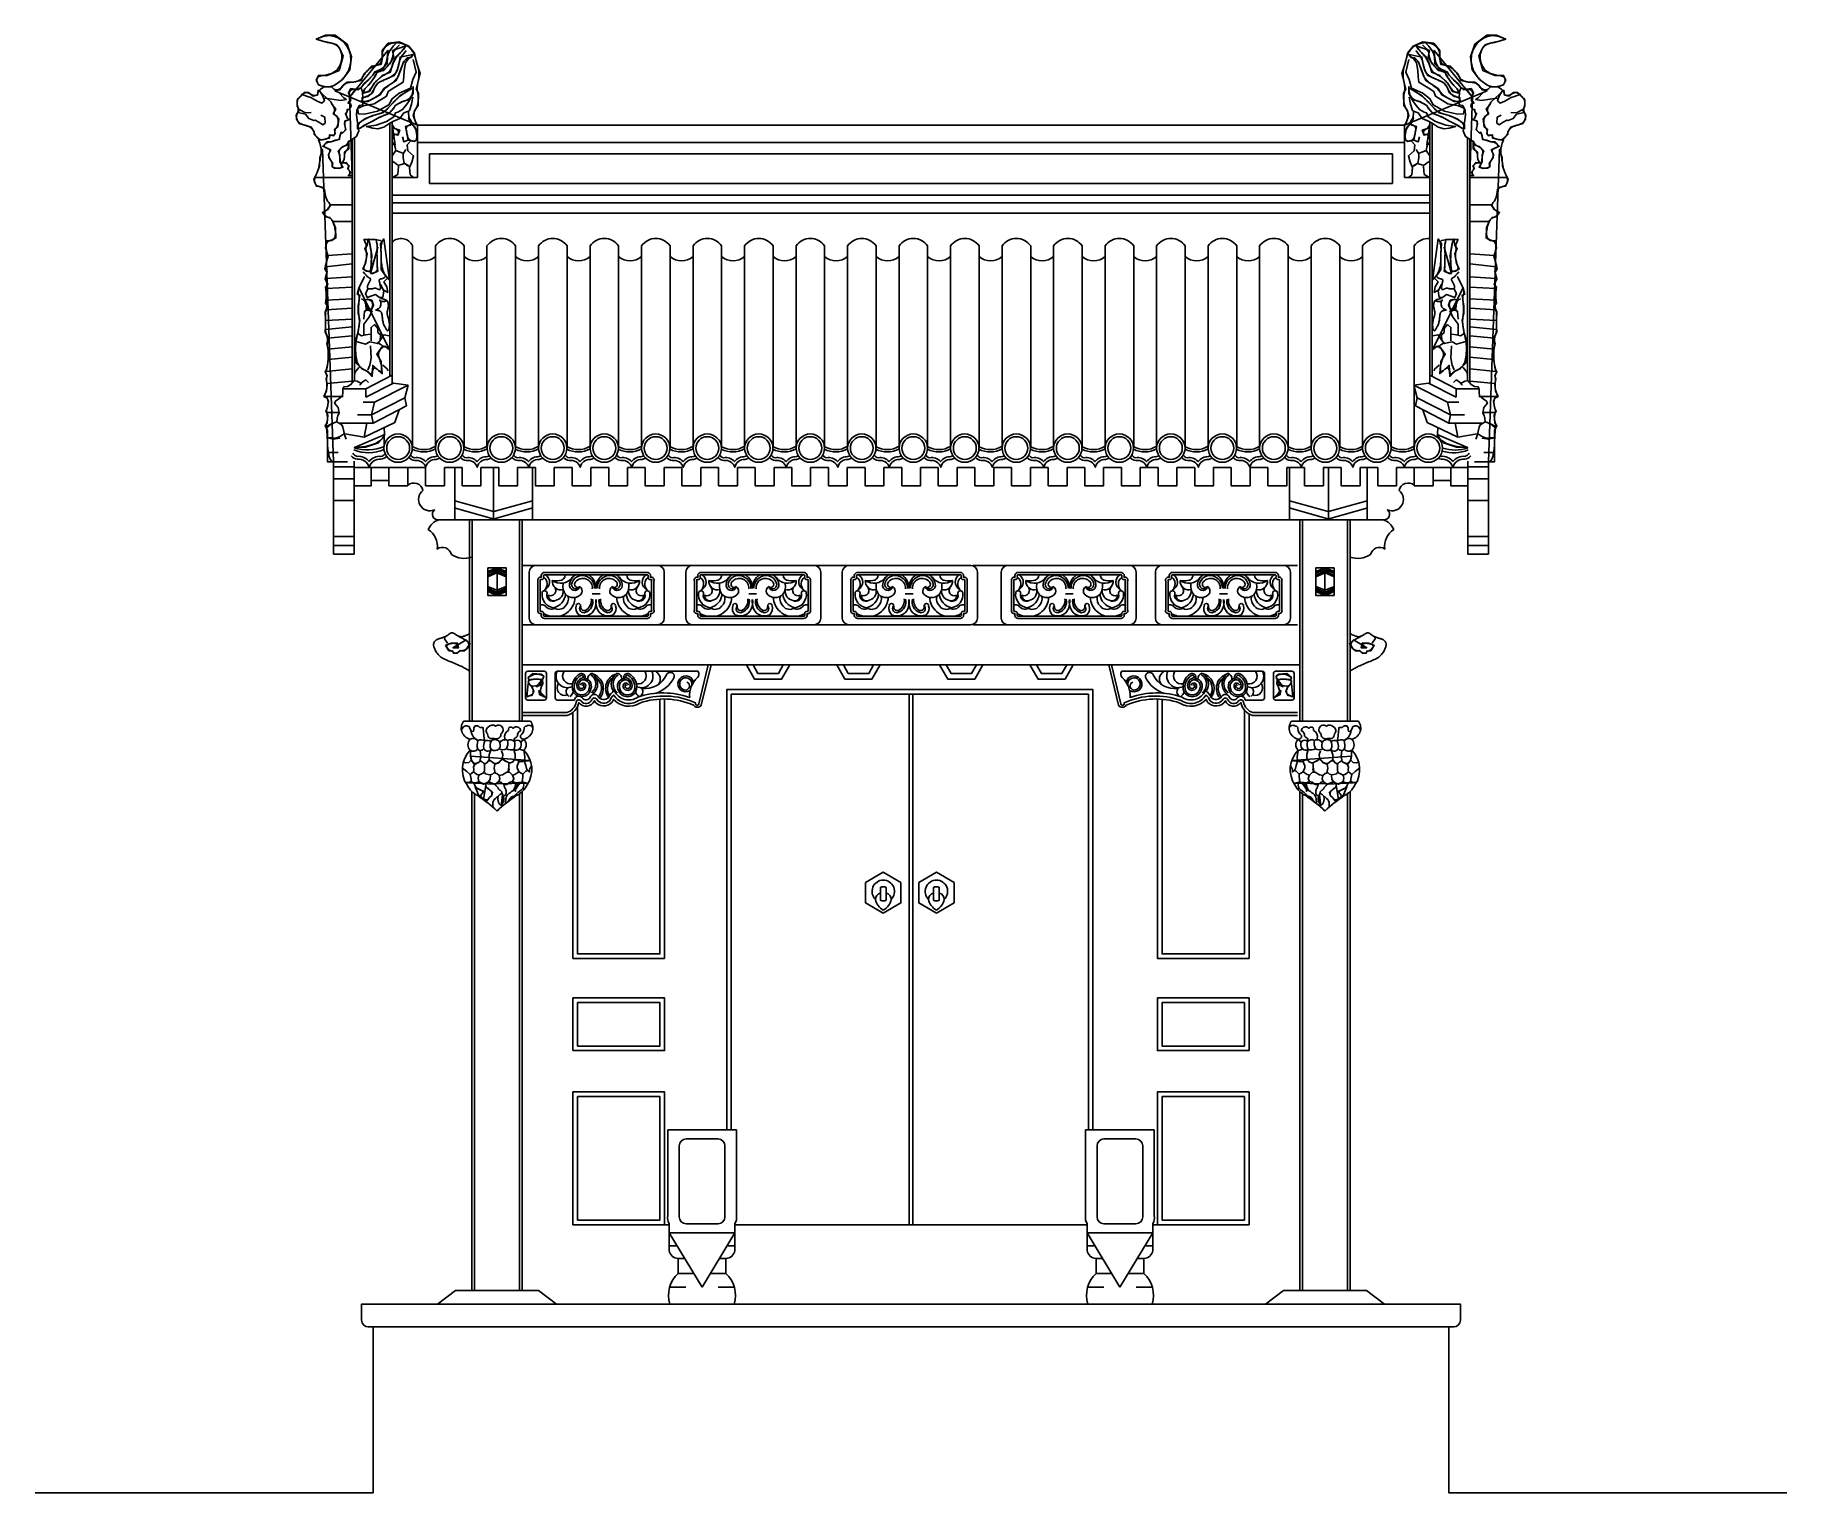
# Model space of a CAD drawing. Header units: metres. Extents: x 1194 to 8847, y 6454 to 12822.
import ezdxf

# ---------------------------------------------------------------- set-up
doc = ezdxf.new("R2010")
doc.units = ezdxf.units.M
for name, color, linetype in [('3', 3, 'Continuous'), ('4', 4, 'Continuous'), ('7', 7, 'Continuous')]:
    doc.layers.add(name, color=color, linetype=linetype)

msp = doc.modelspace()

# ---------------------------------------------------------------- linework, layer by layer
at = {"layer": '3'}
for p, q in [((2743.86, 11331.21), (2743.86, 12437.01)), ((7296.49, 11331.21), (7296.49, 12437.01)), ((2588.86, 11310.72), (2588.86, 12373.59)), ((7451.49, 11310.72), (7451.49, 12373.59)), ((2916.63, 12303.16), (7123.71, 12303.16)), ((2916.63, 12303.16), (2916.63, 12173.16)), ((7123.71, 12303.16), (7123.71, 12173.16)), ((2416.6, 12199.59), (2578.86, 12199.59)), ((2863.68, 12200.27), (2753.86, 12200.27)), ((2916.63, 12173.16), (7123.71, 12173.16)), ((7176.66, 12200.27), (7286.49, 12200.27)), ((7623.75, 12199.59), (7461.49, 12199.59)), ((2753.86, 12123.16), (7286.49, 12123.16)), ((2481.07, 12079.8), (2578.86, 12079.8)), ((2753.86, 12089.16), (7286.49, 12089.16)), ((2753.86, 12044.16), (7286.49, 12044.16)), ((7559.27, 12079.8), (7461.49, 12079.8)), ((2493.63, 12007.37), (2581.9, 12007.37)), ((7546.71, 12007.37), (7458.44, 12007.37)), ((2471.09, 11859.12), (2578.41, 11866.15)), ((7569.25, 11859.12), (7461.93, 11866.15)), ((2462.18, 11810.16), (2578.41, 11822.38)), ((2842.93, 11855.18), (2842.93, 11023.54)), ((2942.93, 11855.18), (2942.93, 11023.54)), ((3067.93, 11855.18), (3067.93, 11023.54)), ((3167.93, 11855.18), (3167.93, 11023.54)), ((3292.93, 11855.18), (3292.93, 11023.54)), ((3392.93, 11855.18), (3392.93, 11023.54)), ((3517.93, 11855.18), (3517.93, 11023.54)), ((3617.93, 11855.18), (3617.93, 11023.54)), ((3742.93, 11855.18), (3742.93, 11023.54)), ((3842.93, 11855.18), (3842.93, 11023.54)), ((3967.93, 11855.18), (3967.93, 11023.54)), ((4067.93, 11855.18), (4067.93, 11023.54)), ((4192.93, 11855.18), (4192.93, 11023.54)), ((4292.93, 11855.18), (4292.93, 11023.54)), ((4417.93, 11855.18), (4417.93, 11023.54)), ((4517.93, 11855.18), (4517.93, 11023.54)), ((4642.93, 11855.18), (4642.93, 11023.54)), ((4742.93, 11855.18), (4742.93, 11023.54)), ((4867.93, 11855.18), (4867.93, 11023.54)), ((4967.93, 11855.18), (4967.93, 11023.54)), ((5092.93, 11855.18), (5092.93, 11023.54)), ((5192.93, 11855.18), (5192.93, 11023.54)), ((5317.93, 11855.18), (5317.93, 11023.54)), ((5417.93, 11855.18), (5417.93, 11023.54)), ((5542.93, 11855.18), (5542.93, 11023.54)), ((5642.93, 11855.18), (5642.93, 11023.54)), ((5767.93, 11855.18), (5767.93, 11023.54)), ((5867.93, 11855.18), (5867.93, 11023.54)), ((5992.93, 11855.18), (5992.93, 11023.54)), ((6092.93, 11855.18), (6092.93, 11023.54)), ((6217.93, 11855.18), (6217.93, 11023.54)), ((6317.93, 11855.18), (6317.93, 11023.54)), ((6442.93, 11855.18), (6442.93, 11023.54)), ((6542.93, 11855.18), (6542.93, 11023.54)), ((6667.93, 11855.18), (6667.93, 11023.54)), ((6767.93, 11855.18), (6767.93, 11023.54)), ((6892.93, 11855.18), (6892.93, 11023.54)), ((6992.93, 11855.18), (6992.93, 11023.54)), ((7117.93, 11855.18), (7117.93, 11023.54)), ((7217.93, 11855.18), (7217.93, 11023.54)), ((7578.16, 11810.16), (7461.93, 11822.38)), ((2464.39, 11758.41), (2578.86, 11766.27)), ((2464.8, 11714.85), (2578.86, 11721.14)), ((7575.95, 11758.41), (7461.49, 11766.27)), ((7575.54, 11714.85), (7461.49, 11721.14)), ((2464.69, 11663.52), (2578.86, 11669.81)), ((7575.65, 11663.52), (7461.49, 11669.81)), ((2462.62, 11575.21), (2578.86, 11581.62)), ((2465.5, 11622.49), (2578.86, 11628.74)), ((7574.84, 11622.49), (7461.49, 11628.74)), ((7577.72, 11575.21), (7461.49, 11581.62)), ((2462.18, 11535.64), (2578.86, 11547.01)), ((2471.09, 11497.37), (2578.86, 11507.87)), ((7578.16, 11535.64), (7461.49, 11547.01)), ((7569.25, 11497.37), (7461.49, 11507.87)), ((2473.22, 11450.19), (2578.86, 11460.48)), ((2473.67, 11404.75), (2578.86, 11415)), ((7567.12, 11450.19), (7461.49, 11460.48)), ((7566.67, 11404.75), (7461.49, 11415)), ((2463.95, 11352.97), (2578.86, 11364.17)), ((7576.39, 11352.97), (7461.49, 11364.17)), ((2468.37, 11299.44), (2578.86, 11310.2)), ((2537.74, 11277.07), (2638.13, 11277.07)), ((2638.13, 11277.07), (2638.13, 11239.79)), ((2676.79, 11218.16), (2822.84, 11292.96)), ((7363.56, 11218.16), (7217.5, 11292.96)), ((7402.21, 11277.07), (7402.21, 11239.79)), ((7502.6, 11277.07), (7402.21, 11277.07)), ((7571.97, 11299.44), (7461.49, 11310.2)), ((2460.28, 11243.92), (2538.9, 11243.92)), ((2627.31, 11218.16), (2676.79, 11218.16)), ((2662.87, 11162.56), (2808.93, 11237.36)), ((2670.6, 11127.04), (2816.66, 11201.83)), ((7369.74, 11127.04), (7223.68, 11201.83)), ((7377.47, 11162.56), (7231.41, 11237.36)), ((7413.03, 11218.16), (7363.56, 11218.16)), ((7580.06, 11243.92), (7501.44, 11243.92)), ((2467.11, 11173.6), (2517.98, 11173.6)), ((2526.82, 11127.04), (2670.6, 11127.04)), ((2602.58, 11162.56), (2662.87, 11162.56)), ((2631.95, 11065.26), (2643.45, 11127.04)), ((2662.87, 11162.56), (2670.6, 11127.04)), ((7377.47, 11162.56), (7369.74, 11127.04)), ((7513.52, 11127.04), (7369.74, 11127.04)), ((7437.77, 11162.56), (7377.47, 11162.56)), ((7408.39, 11065.26), (7396.89, 11127.04)), ((7573.23, 11173.6), (7522.36, 11173.6)), ((2718.2, 11025.25), (2718.2, 11073.77)), ((7322.14, 11063.35), (7322.14, 11073.77)), ((2474.67, 10998.75), (2517.98, 10998.75)), ((2498, 10957.67), (2557.93, 10957.67)), ((2588, 10960.17), (2588, 10853.21)), ((7452.34, 10960.17), (7452.34, 10853.21)), ((7542.34, 10957.67), (7482.41, 10957.67)), ((7565.67, 10998.75), (7522.36, 10998.75)), ((2498, 10935.3), (2588, 10935.3)), ((2498, 10883.06), (2588, 10883.06)), ((2588, 10932.81), (2588, 10853.21)), ((2662.34, 10932.81), (2588, 10932.81)), ((2739.53, 10875.6), (2662.34, 10875.6)), ((2739.53, 10932.81), (2821.7, 10932.81)), ((3026.79, 10704.93), (3026.79, 10932.81)), ((3196.79, 10704.93), (3196.79, 10932.81)), ((3366.79, 10704.93), (3366.79, 10932.81)), ((6673.55, 10704.93), (6673.55, 10932.81)), ((6843.55, 10704.93), (6843.55, 10932.81)), ((7013.55, 10704.93), (7013.55, 10932.81)), ((7218.64, 10932.81), (7218.64, 10853.21)), ((7300.81, 10932.81), (7218.64, 10932.81)), ((7300.81, 10875.6), (7378, 10875.6)), ((7378, 10932.81), (7452.34, 10932.81)), ((7542.34, 10935.3), (7452.34, 10935.3)), ((7452.34, 10932.81), (7452.34, 10853.21)), ((7542.34, 10883.06), (7452.34, 10883.06)), ((2498, 10788.54), (2588, 10788.54)), ((3025.08, 10756.53), (3195.08, 10709.35)), ((3368.88, 10756.53), (3198.88, 10709.35)), ((6671.46, 10756.53), (6841.46, 10709.35)), ((7015.27, 10756.53), (6845.27, 10709.35)), ((7542.34, 10788.54), (7452.34, 10788.54)), ((2958.14, 10704.93), (7082.2, 10704.93)), ((3103.74, 10704.93), (3103.74, 9824.46)), ((3309.74, 10704.93), (3309.74, 9824.46)), ((6730.6, 10704.93), (6730.6, 9824.46)), ((6926.6, 10704.93), (6926.6, 9824.46)), ((2498, 10631.83), (2588, 10631.83)), ((2498, 10592.03), (2588, 10592.03)), ((7542.34, 10631.83), (7452.34, 10631.83)), ((7542.34, 10592.03), (7452.34, 10592.03)), ((2498, 10554.72), (2588, 10554.72)), ((3171.41, 10478.17), (3211.41, 10494.47)), ((3171.41, 10470.81), (3211.41, 10487.11)), ((3251.41, 10478.17), (3211.41, 10494.47)), ((3251.41, 10470.81), (3211.41, 10487.11)), ((3211.74, 10374.47), (3211.74, 10494.47)), ((3382.6, 10505.55), (3321.74, 10505.55)), ((4066.38, 10505.55), (3912.6, 10505.55)), ((4750.17, 10505.55), (4596.38, 10505.55)), ((5290.17, 10505.55), (5443.96, 10505.55)), ((5973.96, 10505.55), (6127.75, 10505.55)), ((6647.75, 10505.55), (6708.6, 10505.55)), ((6788.93, 10478.17), (6828.93, 10494.47)), ((6788.93, 10470.81), (6828.93, 10487.11)), ((6828.6, 10374.47), (6828.6, 10494.47)), ((6868.93, 10478.17), (6828.93, 10494.47)), ((6868.93, 10470.81), (6828.93, 10487.11)), ((7542.34, 10554.72), (7452.34, 10554.72)), ((3171.41, 10463.46), (3211.41, 10479.75)), ((3171.41, 10456.1), (3211.41, 10472.39)), ((3171.41, 10412.83), (3211.41, 10396.54)), ((3251.41, 10463.46), (3211.41, 10479.75)), ((3251.41, 10456.1), (3211.41, 10472.39)), ((3251.41, 10412.83), (3211.41, 10396.54)), ((6788.93, 10463.46), (6828.93, 10479.75)), ((6788.93, 10456.1), (6828.93, 10472.39)), ((6788.93, 10412.83), (6828.93, 10396.54)), ((6868.93, 10463.46), (6828.93, 10479.75)), ((6868.93, 10456.1), (6828.93, 10472.39)), ((6868.93, 10412.83), (6828.93, 10396.54)), ((3171.41, 10405.47), (3211.41, 10389.18)), ((3171.41, 10398.12), (3211.41, 10381.82)), ((3171.41, 10390.76), (3211.41, 10374.47)), ((3251.41, 10405.47), (3211.41, 10389.18)), ((3251.41, 10398.12), (3211.41, 10381.82)), ((3251.41, 10390.76), (3211.41, 10374.47)), ((6788.93, 10405.47), (6828.93, 10389.18)), ((6788.93, 10398.12), (6828.93, 10381.82)), ((6788.93, 10390.76), (6828.93, 10374.47)), ((6868.93, 10405.47), (6828.93, 10389.18)), ((6868.93, 10398.12), (6828.93, 10381.82)), ((6868.93, 10390.76), (6828.93, 10374.47)), ((3091.74, 10207.16), (3091.74, 10041.18)), ((3382.6, 10245.55), (3321.74, 10245.55)), ((4066.38, 10245.55), (3912.6, 10245.55)), ((4596.38, 10245.55), (4750.17, 10245.55)), ((5443.96, 10245.55), (5290.17, 10245.55)), ((5973.96, 10245.55), (6127.75, 10245.55)), ((6647.75, 10245.55), (6708.6, 10245.55)), ((6938.6, 10207.16), (6938.6, 10041.18)), ((3321.74, 10070.55), (6718.6, 10070.55)), ((3113.74, 9507.98), (3113.74, 7338.59)), ((3309.74, 9507.98), (3309.74, 7338.59)), ((6730.6, 9507.98), (6730.6, 7338.59)), ((6926.6, 9507.98), (6926.6, 7338.59)), ((4007.41, 7969.8), (4007.41, 7659.8)), ((4037.41, 7999.8), (4177.41, 7999.8)), ((4207.41, 7969.8), (4207.41, 7659.8)), ((5832.93, 7969.8), (5832.93, 7659.8)), ((6002.93, 7999.8), (5862.93, 7999.8)), ((6032.93, 7969.8), (6032.93, 7659.8)), ((3964.41, 7589.4), (4250.41, 7589.4)), ((4107.41, 7352.92), (3964.41, 7589.4)), ((4037.41, 7629.8), (4177.41, 7629.8)), ((4107.41, 7352.92), (4250.41, 7589.4)), ((4250.41, 7625.33), (5789.93, 7625.33)), ((6075.93, 7589.4), (5789.93, 7589.4)), ((5932.93, 7352.92), (5789.93, 7589.4)), ((6002.93, 7629.8), (5862.93, 7629.8)), ((5932.93, 7352.92), (6075.93, 7589.4)), ((6075.93, 7625.33), (6096.73, 7625.33)), ((3964.41, 7533.06), (3998.48, 7533.06)), ((4216.34, 7533.06), (4250.41, 7533.06)), ((5824, 7533.06), (5789.93, 7533.06)), ((6075.93, 7533.06), (6041.86, 7533.06)), ((4003.53, 7477.87), (4031.85, 7477.87)), ((4182.97, 7477.87), (4211.29, 7477.87)), ((5857.37, 7477.87), (5829.05, 7477.87)), ((6036.81, 7477.87), (6008.49, 7477.87)), ((4036.78, 7352.92), (3966.16, 7352.92)), ((4071.25, 7412.72), (4003.53, 7412.72)), ((4211.29, 7412.72), (4143.57, 7412.72)), ((4178.04, 7352.92), (4248.66, 7352.92)), ((5862.3, 7352.92), (5791.68, 7352.92)), ((5829.05, 7412.72), (5896.77, 7412.72)), ((5969.1, 7412.72), (6036.81, 7412.72)), ((6003.56, 7352.92), (6074.18, 7352.92)), ((3101.74, 7338.59), (3321.74, 7338.59)), ((7088.6, 7278.59), (6568.6, 7278.59)), ((6938.6, 7338.59), (6718.6, 7338.59))]:
    msp.add_line(p, q, dxfattribs=at)
for points in [[(2771.78, 12786.46), (2771.78, 12786.46), (2759.56, 12774.9), (2750.18, 12763.68), (2743.19, 12752.9), (2738.16, 12742.64), (2734.66, 12732.99), (2732.24, 12724.04), (2730.46, 12715.87), (2728.9, 12708.57), (2727.17, 12702.21), (2725.22, 12696.71), (2723.05, 12691.97), (2720.66, 12687.9), (2718.06, 12684.39), (2715.24, 12681.36), (2712.21, 12678.69), (2708.98, 12676.29), (2705.57, 12674.08), (2702.02, 12672.01), (2698.42, 12670.08), (2694.85, 12668.26), (2691.39, 12666.52), (2688.09, 12664.84), (2685.05, 12663.21), (2682.33, 12661.6), (2680, 12659.99), (2677.99, 12658.37), (2676.24, 12656.72), (2674.68, 12655.02), (2673.23, 12653.27), (2671.82, 12651.44), (2670.39, 12649.53), (2668.86, 12647.52), (2667.16, 12645.4), (2665.31, 12643.18), (2663.32, 12640.88), (2661.2, 12638.5), (2658.96, 12636.06), (2656.62, 12633.58), (2654.2, 12631.07), (2651.7, 12628.55), (2649.15, 12626.03), (2646.57, 12623.52), (2644.01, 12621.04), (2641.48, 12618.6), (2639.02, 12616.23), (2636.67, 12613.92), (2634.45, 12611.7), (2632.4, 12609.58), (2630.54, 12607.57), (2628.85, 12605.66), (2627.29, 12603.83), (2625.82, 12602.08), (2624.4, 12600.38), (2623.01, 12598.73), (2621.6, 12597.11), (2620.15, 12595.5), (2618.61, 12593.9), (2616.96, 12592.34), (2615.17, 12590.84), (2613.22, 12589.46), (2611.08, 12588.21), (2608.73, 12587.15), (2606.15, 12586.3), (2603.3, 12585.71), (2600.18, 12585.38), (2596.84, 12585.23), (2593.35, 12585.17), (2589.78, 12585.1), (2586.2, 12584.91), (2582.67, 12584.5), (2579.26, 12583.78), (2576.04, 12582.65), (2573.08, 12581.01), (2570.51, 12578.83), (2568.43, 12576.1), (2566.96, 12572.78), (2566.23, 12568.86), (2566.34, 12564.32), (2567.43, 12559.13), (2569.6, 12553.27), (2735.02, 12755.24), (2731.35, 12698.32), (2711.13, 12674.45), (2678.04, 12661.6), (2670.69, 12648.75), (2652.31, 12628.55), (2630.26, 12608.35), (2621.07, 12595.5), (2606.36, 12582.65), (2573.28, 12588.16), (2562.25, 12569.79), (2569.6, 12553.27)], [(7268.56, 12786.46), (7268.56, 12786.46), (7280.78, 12774.9), (7290.16, 12763.68), (7297.15, 12752.9), (7302.18, 12742.64), (7305.68, 12732.99), (7308.1, 12724.04), (7309.88, 12715.87), (7311.45, 12708.57), (7313.17, 12702.21), (7315.12, 12696.71), (7317.29, 12691.97), (7319.68, 12687.9), (7322.28, 12684.39), (7325.1, 12681.36), (7328.13, 12678.69), (7331.36, 12676.29), (7334.78, 12674.08), (7338.32, 12672.01), (7341.92, 12670.08), (7345.49, 12668.26), (7348.96, 12666.52), (7352.25, 12664.84), (7355.29, 12663.21), (7358.01, 12661.6), (7360.35, 12659.99), (7362.35, 12658.37), (7364.1, 12656.72), (7365.67, 12655.02), (7367.11, 12653.27), (7368.52, 12651.44), (7369.95, 12649.53), (7371.49, 12647.52), (7373.18, 12645.4), (7375.03, 12643.18), (7377.02, 12640.88), (7379.14, 12638.5), (7381.38, 12636.06), (7383.72, 12633.58), (7386.14, 12631.07), (7388.64, 12628.55), (7391.19, 12626.03), (7393.77, 12623.52), (7396.34, 12621.04), (7398.86, 12618.6), (7401.32, 12616.23), (7403.67, 12613.92), (7405.89, 12611.7), (7407.94, 12609.58), (7409.8, 12607.57), (7411.49, 12605.66), (7413.05, 12603.83), (7414.53, 12602.08), (7415.94, 12600.38), (7417.33, 12598.73), (7418.74, 12597.11), (7420.19, 12595.5), (7421.73, 12593.9), (7423.38, 12592.34), (7425.17, 12590.84), (7427.12, 12589.46), (7429.26, 12588.21), (7431.61, 12587.15), (7434.19, 12586.3), (7437.04, 12585.71), (7440.16, 12585.38), (7443.5, 12585.23), (7446.99, 12585.17), (7450.56, 12585.1), (7454.14, 12584.91), (7457.67, 12584.5), (7461.08, 12583.78), (7464.3, 12582.65), (7467.26, 12581.01), (7469.83, 12578.83), (7471.91, 12576.1), (7473.38, 12572.78), (7474.11, 12568.86), (7474, 12564.32), (7472.91, 12559.13), (7470.74, 12553.27), (7305.32, 12755.24), (7308.99, 12698.32), (7329.21, 12674.45), (7362.3, 12661.6), (7369.65, 12648.75), (7388.03, 12628.55), (7410.08, 12608.35), (7419.27, 12595.5), (7433.98, 12582.65), (7467.06, 12588.16), (7478.09, 12569.79), (7470.74, 12553.27)], [(2845.3, 12714.85), (2858.17, 12659.76), (2843.46, 12628.55), (2834.27, 12589.99), (2784.65, 12567.96), (2753.4, 12544.09), (2738.7, 12516.55), (2689.07, 12489.01), (2632.1, 12476.15), (2606.36, 12477.99), (2602.69, 12501.86), (2628.42, 12512.88), (2674.37, 12522.06), (2729.51, 12555.11), (2736.86, 12575.3), (2760.75, 12591.83), (2801.19, 12615.7), (2804.87, 12639.57), (2806.7, 12667.11), (2812.22, 12700.16), (2825.08, 12720.36), (2837.95, 12725.86)], [(2814.06, 12753.41), (2814.06, 12753.41), (2805.44, 12743.58), (2798.71, 12734.71), (2793.6, 12726.7), (2789.84, 12719.48), (2787.16, 12712.96), (2785.3, 12707.06), (2783.99, 12701.7), (2782.96, 12696.79), (2781.99, 12692.27), (2781.02, 12688.08), (2780.04, 12684.18), (2779.04, 12680.54), (2778, 12677.11), (2776.91, 12673.86), (2775.76, 12670.74), (2774.54, 12667.72), (2773.22, 12664.76), (2771.76, 12661.86), (2770.09, 12659), (2768.14, 12656.17), (2765.87, 12653.37), (2763.21, 12650.59), (2760.09, 12647.83), (2756.47, 12645.08), (2752.3, 12642.33), (2747.7, 12639.61), (2742.81, 12636.96), (2737.78, 12634.4), (2732.75, 12631.98), (2727.86, 12629.71), (2723.26, 12627.64), (2719.09, 12625.8), (2715.46, 12624.2), (2712.34, 12622.82), (2709.65, 12621.63), (2707.34, 12620.59), (2705.32, 12619.67), (2703.54, 12618.82), (2701.93, 12618.02), (2700.41, 12617.23), (2698.93, 12616.41), (2697.47, 12615.54), (2696.02, 12614.61), (2694.59, 12613.59), (2693.15, 12612.48), (2691.71, 12611.25), (2690.25, 12609.88), (2688.77, 12608.35), (2687.26, 12606.66), (2685.74, 12604.82), (2684.22, 12602.84), (2682.72, 12600.74), (2681.24, 12598.54), (2679.81, 12596.26), (2678.43, 12593.91), (2677.13, 12591.52), (2675.9, 12589.1), (2674.72, 12586.65), (2673.55, 12584.2), (2672.34, 12581.73), (2671.06, 12579.26), (2669.67, 12576.8), (2668.13, 12574.36), (2666.4, 12571.94), (2664.46, 12569.55), (2662.3, 12567.21), (2659.97, 12564.95), (2657.48, 12562.79), (2654.87, 12560.77), (2652.15, 12558.9), (2649.35, 12557.21), (2646.49, 12555.72), (2643.61, 12554.45), (2640.75, 12553.34), (2637.96, 12552.35), (2635.27, 12551.4), (2632.75, 12550.43), (2630.43, 12549.39), (2628.35, 12548.22), (2626.58, 12546.84), (2625.15, 12545.23), (2624.07, 12543.44), (2623.36, 12541.54), (2623.02, 12539.61), (2623.07, 12537.73), (2623.52, 12535.96), (2624.38, 12534.38), (2625.66, 12533.07), (2627.37, 12532.1), (2629.52, 12531.48), (2632.1, 12531.23), (2635.12, 12531.35), (2638.59, 12531.86), (2642.51, 12532.77), (2646.88, 12534.09), (2651.7, 12535.83), (2656.96, 12537.98), (2662.55, 12540.51), (2668.32, 12543.36), (2674.14, 12546.46), (2679.87, 12549.76), (2685.39, 12553.21), (2690.54, 12556.75), (2695.2, 12560.31), (2699.28, 12563.85), (2702.88, 12567.39), (2706.16, 12570.93), (2709.29, 12574.5), (2712.42, 12578.11), (2715.7, 12581.78), (2719.31, 12585.53), (2723.38, 12589.38), (2728.04, 12593.33), (2733.16, 12597.37), (2738.58, 12601.46), (2744.14, 12605.56), (2749.67, 12609.65), (2755, 12613.69), (2759.98, 12617.66), (2764.43, 12621.51), (2768.24, 12625.23), (2771.44, 12628.85), (2774.14, 12632.39), (2776.42, 12635.9), (2778.36, 12639.4), (2780.07, 12642.94), (2781.62, 12646.56), (2783.12, 12650.28), (2784.62, 12654.13), (2786.14, 12658.08), (2787.66, 12662.09), (2789.17, 12666.11), (2790.64, 12670.11), (2792.08, 12674.03), (2793.45, 12677.84), (2794.76, 12681.49), (2795.98, 12684.95), (2797.15, 12688.22), (2798.29, 12691.33), (2799.43, 12694.27), (2800.6, 12697.07), (2801.82, 12699.74), (2803.13, 12702.29), (2804.56, 12704.75), (2806.12, 12707.11), (2807.84, 12709.38), (2809.7, 12711.54), (2811.72, 12713.59), (2813.9, 12715.5), (2816.23, 12717.27), (2818.74, 12718.9), (2821.41, 12720.36), (2824.24, 12721.67), (2827.18, 12722.94), (2830.16, 12724.29), (2833.12, 12725.86), (2836, 12727.78), (2838.72, 12730.17), (2841.23, 12733.16), (2843.46, 12736.88), (2788.32, 12725.86), (2782.81, 12692.81), (2775.46, 12667.11), (2762.59, 12645.08), (2712.97, 12623.04), (2700.1, 12617.53), (2689.07, 12610.19), (2676.21, 12591.83), (2668.86, 12571.63), (2646.8, 12553.27), (2622.91, 12549.6), (2621.07, 12529.4), (2646.8, 12531.24), (2701.94, 12560.61), (2716.64, 12588.16), (2771.78, 12623.04), (2782.81, 12648.75), (2795.68, 12683.63), (2803.03, 12705.67), (2819.57, 12722.19), (2837.95, 12725.86), (2843.46, 12736.88)], [(2784.65, 12777.28), (2784.65, 12777.28), (2775.06, 12769.35), (2768.05, 12762.05), (2763.2, 12755.31), (2760.08, 12749.08), (2758.26, 12743.3), (2757.32, 12737.9), (2756.81, 12732.82), (2756.31, 12728.01), (2755.48, 12723.4), (2754.27, 12718.97), (2752.71, 12714.71), (2750.86, 12710.6), (2748.73, 12706.62), (2746.38, 12702.75), (2743.84, 12698.97), (2741.15, 12695.26), (2738.34, 12691.63), (2735.41, 12688.08), (2732.39, 12684.67), (2729.28, 12681.42), (2726.08, 12678.37), (2722.8, 12675.55), (2719.45, 12673.01), (2716.03, 12670.78), (2712.56, 12668.88), (2709.09, 12667.26), (2705.68, 12665.86), (2702.36, 12664.62), (2699.2, 12663.49), (2696.26, 12662.39), (2693.58, 12661.27), (2691.22, 12660.07), (2689.21, 12658.74), (2687.5, 12657.25), (2686.03, 12655.61), (2684.71, 12653.8), (2683.48, 12651.82), (2682.26, 12649.66), (2680.98, 12647.31), (2679.58, 12644.77), (2677.99, 12642.04), (2676.24, 12639.16), (2674.37, 12636.17), (2672.42, 12633.14), (2670.42, 12630.11), (2668.42, 12627.13), (2666.46, 12624.24), (2664.57, 12621.51), (2662.78, 12618.97), (2661.08, 12616.59), (2659.42, 12614.35), (2657.79, 12612.22), (2656.14, 12610.15), (2654.44, 12608.13), (2652.67, 12606.11), (2650.78, 12604.07), (2648.76, 12601.98), (2646.65, 12599.83), (2644.49, 12597.65), (2642.32, 12595.42), (2640.19, 12593.17), (2638.16, 12590.9), (2636.26, 12588.61), (2634.55, 12586.32), (2633.06, 12584.03), (2631.84, 12581.8), (2630.92, 12579.66), (2630.33, 12577.67), (2630.12, 12575.89), (2630.32, 12574.36), (2630.97, 12573.12), (2632.1, 12572.24), (2633.72, 12571.76), (2635.78, 12571.68), (2638.2, 12572.02), (2640.9, 12572.78), (2643.8, 12573.97), (2646.83, 12575.6), (2649.89, 12577.67), (2652.93, 12580.2), (2655.86, 12583.17), (2658.73, 12586.54), (2661.56, 12590.24), (2664.41, 12594.2), (2667.32, 12598.36), (2670.33, 12602.66), (2673.48, 12607.03), (2676.82, 12611.41), (2680.38, 12615.74), (2684.14, 12619.98), (2688.08, 12624.11), (2692.17, 12628.09), (2696.4, 12631.9), (2700.73, 12635.51), (2705.14, 12638.89), (2709.6, 12642.02), (2714.08, 12644.87), (2718.54, 12647.51), (2722.91, 12650.01), (2727.13, 12652.46), (2731.16, 12654.92), (2734.93, 12657.46), (2738.38, 12660.18), (2741.46, 12663.13), (2744.12, 12666.38), (2746.43, 12669.9), (2748.44, 12673.65), (2750.22, 12677.59), (2751.85, 12681.67), (2753.39, 12685.85), (2754.9, 12690.09), (2756.47, 12694.34), (2758.14, 12698.58), (2759.97, 12702.82), (2762.01, 12707.09), (2764.3, 12711.42), (2766.88, 12715.85), (2769.8, 12720.4), (2773.1, 12725.11), (2776.84, 12730), (2781.02, 12735.09), (2785.56, 12740.39), (2790.35, 12745.87), (2795.27, 12751.51), (2800.22, 12757.31), (2805.07, 12763.24), (2809.72, 12769.29), (2814.06, 12775.44), (2755.24, 12755.24), (2760.75, 12725.86), (2742.37, 12694.65), (2716.64, 12667.11), (2687.23, 12661.6), (2681.72, 12646.91), (2663.34, 12619.37), (2652.31, 12604.68), (2632.1, 12586.32), (2626.58, 12567.96), (2654.15, 12575.3), (2674.37, 12612.03), (2709.29, 12645.08), (2746.05, 12659.76), (2755.24, 12694.65), (2771.78, 12727.7), (2803.03, 12758.92), (2814.06, 12775.44)], [(7195.04, 12714.85), (7182.17, 12659.76), (7196.88, 12628.55), (7206.07, 12589.99), (7255.69, 12567.96), (7286.94, 12544.09), (7301.64, 12516.55), (7351.27, 12489.01), (7408.25, 12476.15), (7433.98, 12477.99), (7437.65, 12501.86), (7411.92, 12512.88), (7365.97, 12522.06), (7310.83, 12555.11), (7303.48, 12575.3), (7279.59, 12591.83), (7239.15, 12615.7), (7235.48, 12639.57), (7233.64, 12667.11), (7228.12, 12700.16), (7215.26, 12720.36), (7202.39, 12725.86)], [(7226.29, 12753.41), (7226.29, 12753.41), (7234.9, 12743.58), (7241.63, 12734.71), (7246.74, 12726.7), (7250.5, 12719.48), (7253.18, 12712.96), (7255.04, 12707.06), (7256.35, 12701.7), (7257.38, 12696.79), (7258.35, 12692.27), (7259.32, 12688.08), (7260.3, 12684.18), (7261.3, 12680.54), (7262.34, 12677.11), (7263.43, 12673.86), (7264.58, 12670.74), (7265.8, 12667.72), (7267.12, 12664.76), (7268.58, 12661.86), (7270.26, 12659), (7272.2, 12656.17), (7274.47, 12653.37), (7277.13, 12650.59), (7280.25, 12647.83), (7283.88, 12645.08), (7288.04, 12642.33), (7292.64, 12639.61), (7297.53, 12636.96), (7302.56, 12634.4), (7307.59, 12631.98), (7312.48, 12629.71), (7317.08, 12627.64), (7321.25, 12625.8), (7324.88, 12624.2), (7328, 12622.82), (7330.69, 12621.63), (7333, 12620.59), (7335.02, 12619.67), (7336.8, 12618.82), (7338.41, 12618.02), (7339.93, 12617.23), (7341.41, 12616.41), (7342.87, 12615.54), (7344.32, 12614.61), (7345.75, 12613.59), (7347.19, 12612.48), (7348.64, 12611.25), (7350.09, 12609.88), (7351.57, 12608.35), (7353.08, 12606.66), (7354.6, 12604.82), (7356.12, 12602.84), (7357.62, 12600.74), (7359.1, 12598.54), (7360.53, 12596.26), (7361.91, 12593.91), (7363.21, 12591.52), (7364.44, 12589.1), (7365.62, 12586.65), (7366.8, 12584.2), (7368, 12581.73), (7369.28, 12579.26), (7370.67, 12576.8), (7372.21, 12574.36), (7373.94, 12571.94), (7375.89, 12569.55), (7378.04, 12567.21), (7380.37, 12564.95), (7382.86, 12562.79), (7385.47, 12560.77), (7388.2, 12558.9), (7390.99, 12557.21), (7393.85, 12555.72), (7396.73, 12554.45), (7399.59, 12553.34), (7402.38, 12552.35), (7405.07, 12551.4), (7407.59, 12550.43), (7409.92, 12549.39), (7411.99, 12548.22), (7413.76, 12546.84), (7415.19, 12545.23), (7416.27, 12543.44), (7416.98, 12541.54), (7417.32, 12539.61), (7417.27, 12537.73), (7416.82, 12535.96), (7415.96, 12534.38), (7414.68, 12533.07), (7412.97, 12532.1), (7410.83, 12531.48), (7408.24, 12531.23), (7405.22, 12531.35), (7401.75, 12531.86), (7397.84, 12532.77), (7393.47, 12534.09), (7388.64, 12535.83), (7383.38, 12537.98), (7377.79, 12540.51), (7372.02, 12543.36), (7366.2, 12546.46), (7360.47, 12549.76), (7354.95, 12553.21), (7349.8, 12556.75), (7345.14, 12560.31), (7341.07, 12563.85), (7337.46, 12567.39), (7334.18, 12570.93), (7331.05, 12574.5), (7327.92, 12578.11), (7324.64, 12581.78), (7321.03, 12585.53), (7316.96, 12589.38), (7312.31, 12593.33), (7307.19, 12597.37), (7301.76, 12601.46), (7296.21, 12605.56), (7290.68, 12609.65), (7285.34, 12613.69), (7280.36, 12617.66), (7275.91, 12621.51), (7272.11, 12625.23), (7268.9, 12628.85), (7266.2, 12632.39), (7263.93, 12635.9), (7261.98, 12639.4), (7260.27, 12642.94), (7258.72, 12646.56), (7257.22, 12650.28), (7255.72, 12654.13), (7254.2, 12658.08), (7252.68, 12662.09), (7251.17, 12666.11), (7249.7, 12670.11), (7248.26, 12674.03), (7246.89, 12677.84), (7245.58, 12681.49), (7244.36, 12684.95), (7243.19, 12688.22), (7242.05, 12691.33), (7240.91, 12694.27), (7239.74, 12697.07), (7238.52, 12699.74), (7237.21, 12702.29), (7235.78, 12704.75), (7234.22, 12707.11), (7232.5, 12709.38), (7230.64, 12711.54), (7228.62, 12713.59), (7226.45, 12715.5), (7224.11, 12717.27), (7221.61, 12718.9), (7218.93, 12720.36), (7216.1, 12721.67), (7213.16, 12722.94), (7210.18, 12724.29), (7207.22, 12725.86), (7204.34, 12727.78), (7201.62, 12730.17), (7199.11, 12733.16), (7196.88, 12736.88), (7252.02, 12725.86), (7257.53, 12692.81), (7264.88, 12667.11), (7277.75, 12645.08), (7327.37, 12623.04), (7340.24, 12617.53), (7351.27, 12610.19), (7364.13, 12591.83), (7371.49, 12571.63), (7393.54, 12553.27), (7417.44, 12549.6), (7419.27, 12529.4), (7393.54, 12531.24), (7338.4, 12560.61), (7323.7, 12588.16), (7268.56, 12623.04), (7257.53, 12648.75), (7244.67, 12683.63), (7237.31, 12705.67), (7220.77, 12722.19), (7202.39, 12725.86), (7196.88, 12736.88)], [(7255.69, 12777.28), (7255.69, 12777.28), (7265.28, 12769.35), (7272.29, 12762.05), (7277.14, 12755.31), (7280.26, 12749.08), (7282.08, 12743.3), (7283.03, 12737.9), (7283.53, 12732.82), (7284.03, 12728.01), (7284.86, 12723.4), (7286.07, 12718.97), (7287.63, 12714.71), (7289.49, 12710.6), (7291.61, 12706.62), (7293.96, 12702.75), (7296.5, 12698.97), (7299.19, 12695.26), (7302.01, 12691.63), (7304.93, 12688.08), (7307.95, 12684.67), (7311.06, 12681.42), (7314.26, 12678.37), (7317.54, 12675.55), (7320.89, 12673.01), (7324.31, 12670.78), (7327.78, 12668.88), (7331.25, 12667.26), (7334.67, 12665.86), (7337.98, 12664.62), (7341.14, 12663.49), (7344.08, 12662.39), (7346.76, 12661.27), (7349.12, 12660.07), (7351.13, 12658.74), (7352.84, 12657.25), (7354.31, 12655.61), (7355.63, 12653.8), (7356.87, 12651.82), (7358.08, 12649.66), (7359.36, 12647.31), (7360.76, 12644.77), (7362.35, 12642.04), (7364.1, 12639.16), (7365.97, 12636.17), (7367.92, 12633.14), (7369.92, 12630.11), (7371.92, 12627.13), (7373.89, 12624.24), (7375.77, 12621.51), (7377.56, 12618.97), (7379.26, 12616.59), (7380.92, 12614.35), (7382.55, 12612.22), (7384.2, 12610.15), (7385.9, 12608.13), (7387.67, 12606.11), (7389.56, 12604.07), (7391.58, 12601.98), (7393.69, 12599.83), (7395.85, 12597.65), (7398.02, 12595.42), (7400.15, 12593.17), (7402.18, 12590.9), (7404.08, 12588.61), (7405.79, 12586.32), (7407.28, 12584.03), (7408.5, 12581.8), (7409.42, 12579.66), (7410.01, 12577.67), (7410.22, 12575.89), (7410.02, 12574.36), (7409.37, 12573.12), (7408.25, 12572.24), (7406.62, 12571.76), (7404.56, 12571.68), (7402.14, 12572.02), (7399.44, 12572.78), (7396.54, 12573.97), (7393.51, 12575.6), (7390.45, 12577.67), (7387.41, 12580.2), (7384.48, 12583.17), (7381.61, 12586.54), (7378.78, 12590.24), (7375.93, 12594.2), (7373.02, 12598.36), (7370.01, 12602.66), (7366.86, 12607.03), (7363.52, 12611.41), (7359.96, 12615.74), (7356.2, 12619.98), (7352.26, 12624.11), (7348.17, 12628.09), (7343.94, 12631.9), (7339.61, 12635.51), (7335.21, 12638.89), (7330.74, 12642.02), (7326.26, 12644.87), (7321.8, 12647.51), (7317.43, 12650.01), (7313.21, 12652.46), (7309.18, 12654.92), (7305.41, 12657.46), (7301.96, 12660.18), (7298.89, 12663.13), (7296.22, 12666.38), (7293.91, 12669.9), (7291.9, 12673.65), (7290.12, 12677.59), (7288.49, 12681.67), (7286.95, 12685.85), (7285.44, 12690.09), (7283.88, 12694.34), (7282.2, 12698.58), (7280.37, 12702.82), (7278.33, 12707.09), (7276.05, 12711.42), (7273.46, 12715.85), (7270.54, 12720.4), (7267.24, 12725.11), (7263.5, 12730), (7259.32, 12735.09), (7254.78, 12740.39), (7249.99, 12745.87), (7245.07, 12751.51), (7240.12, 12757.31), (7235.27, 12763.24), (7230.62, 12769.29), (7226.29, 12775.44), (7285.1, 12755.24), (7279.59, 12725.86), (7297.97, 12694.65), (7323.7, 12667.11), (7353.11, 12661.6), (7358.62, 12646.91), (7377, 12619.37), (7388.03, 12604.68), (7408.25, 12586.32), (7413.76, 12567.96), (7386.19, 12575.3), (7365.97, 12612.03), (7331.05, 12645.08), (7294.29, 12659.76), (7285.1, 12694.65), (7268.56, 12727.7), (7237.31, 12758.92), (7226.29, 12775.44)], [(2435.43, 12582.65), (2450.14, 12555.11), (2457.49, 12534.91), (2446.46, 12523.89), (2426.24, 12533.07), (2407.86, 12544.09), (2398.67, 12549.6), (2383.97, 12553.27), (2356.4, 12564.29)], [(2521.82, 12569.79), (2542.03, 12547.76), (2553.06, 12540.42), (2529.17, 12536.74), (2490.57, 12542.25), (2457.49, 12545.93)], [(2845.3, 12597.34), (2845.3, 12597.34), (2844.97, 12586.47), (2844.01, 12577.16), (2842.49, 12569.26), (2840.48, 12562.6), (2838.03, 12557.04), (2835.22, 12552.41), (2832.11, 12548.55), (2828.76, 12545.31), (2825.23, 12542.55), (2821.56, 12540.17), (2817.76, 12538.1), (2813.86, 12536.29), (2809.9, 12534.64), (2805.88, 12533.09), (2801.85, 12531.57), (2797.82, 12530.01), (2793.82, 12528.35), (2789.89, 12526.59), (2786.08, 12524.76), (2782.43, 12522.86), (2778.97, 12520.92), (2775.76, 12518.95), (2772.84, 12516.98), (2770.25, 12515.02), (2768.01, 12513.08), (2766.08, 12511.15), (2764.39, 12509.23), (2762.86, 12507.29), (2761.43, 12505.32), (2760.04, 12503.31), (2758.61, 12501.24), (2757.08, 12499.1), (2755.38, 12496.88), (2753.48, 12494.6), (2751.36, 12492.26), (2749, 12489.89), (2746.36, 12487.5), (2743.42, 12485.12), (2740.16, 12482.76), (2736.55, 12480.44), (2732.59, 12478.17), (2728.33, 12475.95), (2723.84, 12473.78), (2719.21, 12471.64), (2714.5, 12469.53), (2709.8, 12467.44), (2705.18, 12465.37), (2700.71, 12463.3), (2696.45, 12461.23), (2692.37, 12459.16), (2688.41, 12457.07), (2684.52, 12454.96), (2680.64, 12452.82), (2676.72, 12450.65), (2672.71, 12448.43), (2668.55, 12446.16), (2664.21, 12443.84), (2659.74, 12441.49), (2655.22, 12439.13), (2650.71, 12436.79), (2646.28, 12434.49), (2642.01, 12432.26), (2637.98, 12430.13), (2634.24, 12428.11), (2630.86, 12426.23), (2627.82, 12424.49), (2625.08, 12422.88), (2622.6, 12421.41), (2620.35, 12420.07), (2618.3, 12418.86), (2616.41, 12417.76), (2614.63, 12416.78), (2612.96, 12415.93), (2611.38, 12415.22), (2609.9, 12414.69), (2608.55, 12414.37), (2607.32, 12414.3), (2606.23, 12414.5), (2605.3, 12415.02), (2604.53, 12415.87), (2603.93, 12417.08), (2603.54, 12418.63), (2603.41, 12420.47), (2603.57, 12422.56), (2604.06, 12424.87), (2604.91, 12427.36), (2606.18, 12429.98), (2607.9, 12432.7), (2610.08, 12435.48), (2612.71, 12438.29), (2615.71, 12441.11), (2619.04, 12443.91), (2622.64, 12446.66), (2626.46, 12449.35), (2630.45, 12451.95), (2634.55, 12454.43), (2638.71, 12456.77), (2642.95, 12458.97), (2647.26, 12461.06), (2651.66, 12463.03), (2656.17, 12464.91), (2660.78, 12466.69), (2665.52, 12468.4), (2670.39, 12470.03), (2675.39, 12471.61), (2680.47, 12473.16), (2685.56, 12474.69), (2690.6, 12476.23), (2695.53, 12477.8), (2700.28, 12479.41), (2704.79, 12481.1), (2708.98, 12482.89), (2712.83, 12484.78), (2716.35, 12486.79), (2719.61, 12488.91), (2722.65, 12491.15), (2725.54, 12493.5), (2728.33, 12495.97), (2731.06, 12498.55), (2733.8, 12501.25), (2736.58, 12504.06), (2739.43, 12506.98), (2742.34, 12510.01), (2745.32, 12513.14), (2748.37, 12516.38), (2751.5, 12519.71), (2754.71, 12523.13), (2758, 12526.65), (2761.38, 12530.25), (2764.88, 12533.92), (2768.56, 12537.67), (2772.43, 12541.49), (2776.55, 12545.36), (2780.96, 12549.28), (2785.68, 12553.25), (2790.77, 12557.25), (2796.26, 12561.28), (2802.14, 12565.36), (2808.4, 12569.51), (2815.05, 12573.73), (2822.07, 12578.06), (2829.46, 12582.51), (2837.2, 12587.09), (2845.3, 12591.83), (2845.3, 12566.12), (2830.6, 12540.42), (2797.51, 12531.24), (2766.27, 12514.71), (2758.92, 12500.02), (2740.54, 12479.82), (2698.26, 12463.3), (2670.69, 12446.77), (2630.26, 12426.58), (2613.72, 12415.56), (2602.69, 12411.89), (2602.69, 12432.09), (2633.93, 12455.96), (2668.86, 12470.64), (2712.97, 12481.66), (2733.18, 12500.02), (2757.08, 12525.73), (2786.49, 12556.94), (2823.25, 12578.98), (2845.3, 12591.83)], [(2843.46, 12551.43), (2837.95, 12520.22), (2828.76, 12492.68), (2825.08, 12489.01), (2804.87, 12481.66), (2786.49, 12457.79), (2757.08, 12444.94), (2738.7, 12433.92), (2716.64, 12419.23), (2690.91, 12411.89), (2668.86, 12415.56), (2641.29, 12422.91), (2683.56, 12428.41), (2729.51, 12444.94), (2760.75, 12465.14), (2768.11, 12481.66), (2779.13, 12485.33), (2799.35, 12496.35), (2812.22, 12512.88), (2821.41, 12525.73), (2832.44, 12542.25)], [(7195.04, 12597.34), (7195.04, 12597.34), (7195.37, 12586.47), (7196.33, 12577.16), (7197.85, 12569.26), (7199.86, 12562.6), (7202.31, 12557.04), (7205.12, 12552.41), (7208.23, 12548.55), (7211.58, 12545.31), (7215.11, 12542.55), (7218.79, 12540.17), (7222.58, 12538.1), (7226.48, 12536.29), (7230.44, 12534.64), (7234.46, 12533.09), (7238.49, 12531.57), (7242.52, 12530.01), (7246.52, 12528.35), (7250.45, 12526.59), (7254.26, 12524.76), (7257.91, 12522.86), (7261.37, 12520.92), (7264.58, 12518.95), (7267.5, 12516.98), (7270.09, 12515.02), (7272.33, 12513.08), (7274.26, 12511.15), (7275.95, 12509.23), (7277.48, 12507.29), (7278.91, 12505.32), (7280.3, 12503.31), (7281.73, 12501.24), (7283.26, 12499.1), (7284.96, 12496.88), (7286.86, 12494.6), (7288.98, 12492.26), (7291.34, 12489.89), (7293.98, 12487.5), (7296.92, 12485.12), (7300.18, 12482.76), (7303.79, 12480.44), (7307.75, 12478.17), (7312.01, 12475.95), (7316.5, 12473.78), (7321.13, 12471.64), (7325.84, 12469.53), (7330.54, 12467.44), (7335.16, 12465.37), (7339.63, 12463.3), (7343.89, 12461.23), (7347.97, 12459.16), (7351.93, 12457.07), (7355.82, 12454.96), (7359.7, 12452.82), (7363.62, 12450.65), (7367.63, 12448.43), (7371.79, 12446.16), (7376.13, 12443.84), (7380.6, 12441.49), (7385.12, 12439.13), (7389.64, 12436.79), (7394.06, 12434.49), (7398.33, 12432.26), (7402.37, 12430.13), (7406.1, 12428.11), (7409.48, 12426.23), (7412.52, 12424.49), (7415.27, 12422.88), (7417.74, 12421.41), (7419.99, 12420.07), (7422.04, 12418.86), (7423.93, 12417.76), (7425.71, 12416.78), (7427.38, 12415.93), (7428.97, 12415.22), (7430.44, 12414.69), (7431.79, 12414.37), (7433.02, 12414.3), (7434.11, 12414.5), (7435.04, 12415.02), (7435.82, 12415.87), (7436.41, 12417.08), (7436.8, 12418.63), (7436.93, 12420.47), (7436.77, 12422.56), (7436.28, 12424.87), (7435.43, 12427.36), (7434.16, 12429.98), (7432.45, 12432.7), (7430.26, 12435.48), (7427.64, 12438.29), (7424.63, 12441.11), (7421.3, 12443.91), (7417.7, 12446.66), (7413.88, 12449.35), (7409.89, 12451.95), (7405.79, 12454.43), (7401.63, 12456.77), (7397.39, 12458.97), (7393.08, 12461.06), (7388.68, 12463.03), (7384.18, 12464.91), (7379.56, 12466.69), (7374.82, 12468.4), (7369.95, 12470.03), (7364.95, 12471.61), (7359.87, 12473.16), (7354.78, 12474.69), (7349.74, 12476.23), (7344.81, 12477.8), (7340.06, 12479.41), (7335.55, 12481.1), (7331.36, 12482.89), (7327.51, 12484.78), (7323.99, 12486.79), (7320.73, 12488.91), (7317.69, 12491.15), (7314.8, 12493.5), (7312.01, 12495.97), (7309.28, 12498.55), (7306.54, 12501.25), (7303.76, 12504.06), (7300.91, 12506.98), (7298, 12510.01), (7295.02, 12513.14), (7291.97, 12516.38), (7288.84, 12519.71), (7285.63, 12523.13), (7282.34, 12526.65), (7278.96, 12530.25), (7275.46, 12533.92), (7271.78, 12537.67), (7267.91, 12541.49), (7263.79, 12545.36), (7259.38, 12549.28), (7254.66, 12553.25), (7249.57, 12557.25), (7244.08, 12561.28), (7238.2, 12565.36), (7231.94, 12569.51), (7225.29, 12573.73), (7218.27, 12578.06), (7210.88, 12582.51), (7203.14, 12587.09), (7195.04, 12591.83), (7195.04, 12566.12), (7209.74, 12540.42), (7242.83, 12531.24), (7274.07, 12514.71), (7281.42, 12500.02), (7299.8, 12479.82), (7342.08, 12463.3), (7369.65, 12446.77), (7410.08, 12426.58), (7426.63, 12415.56), (7437.65, 12411.89), (7437.65, 12432.09), (7406.41, 12455.96), (7371.49, 12470.64), (7327.37, 12481.66), (7307.16, 12500.02), (7283.26, 12525.73), (7253.86, 12556.94), (7217.1, 12578.98), (7195.04, 12591.83)], [(7196.88, 12551.43), (7202.39, 12520.22), (7211.58, 12492.68), (7215.26, 12489.01), (7235.48, 12481.66), (7253.86, 12457.79), (7283.26, 12444.94), (7301.64, 12433.92), (7323.7, 12419.23), (7349.43, 12411.89), (7371.49, 12415.56), (7399.06, 12422.91), (7356.78, 12428.41), (7310.83, 12444.94), (7279.59, 12465.14), (7272.24, 12481.66), (7261.21, 12485.33), (7240.99, 12496.35), (7228.12, 12512.88), (7218.93, 12525.73), (7207.91, 12542.25)], [(7518.52, 12569.79), (7498.31, 12547.76), (7487.28, 12540.42), (7511.17, 12536.74), (7549.77, 12542.25), (7582.85, 12545.93)], [(7604.91, 12582.65), (7590.21, 12555.11), (7582.85, 12534.91), (7593.88, 12523.89), (7614.1, 12533.07), (7632.48, 12544.09), (7641.67, 12549.6), (7656.37, 12553.27), (7683.94, 12564.29)], [(2341.7, 12483.5), (2374.78, 12476.15), (2389.48, 12457.79), (2411.54, 12448.61), (2417.05, 12450.45), (2433.59, 12441.27), (2450.14, 12430.25), (2461.16, 12437.59), (2459.33, 12463.3), (2442.78, 12472.48)], [(2347.21, 12496.35), (2374.78, 12481.66), (2400.51, 12483.5)], [(7698.65, 12483.5), (7665.56, 12476.15), (7650.86, 12457.79), (7628.8, 12448.61), (7623.29, 12450.45), (7606.75, 12441.27), (7590.21, 12430.25), (7579.18, 12437.59), (7581.02, 12463.3), (7597.56, 12472.48)], [(7693.13, 12496.35), (7665.56, 12481.66), (7639.83, 12483.5)], [(2511.47, 11131.96), (2511.47, 11131.96), (2502.92, 11128.92), (2494.6, 11125.58), (2486.81, 11122.01), (2479.86, 11118.32), (2474.05, 11114.58), (2469.69, 11110.89), (2467.09, 11107.35), (2466.54, 11104.03), (2488.64, 11124.36), (2464.98, 11112.48), (2466.54, 11104.03)], [(2718.53, 11108.51), (2718.53, 11108.51), (2719.41, 11098.03), (2719.75, 11089.57), (2719.61, 11082.83), (2719.04, 11077.49), (2718.08, 11073.26), (2716.79, 11069.85), (2715.2, 11066.94), (2713.37, 11064.23), (2711.33, 11061.48), (2708.99, 11058.64), (2706.25, 11055.72), (2703.02, 11052.71), (2699.19, 11049.64), (2694.66, 11046.5), (2689.33, 11043.29), (2683.1, 11040.04), (2675.86, 11036.75), (2667.53, 11033.5), (2657.98, 11030.41), (2647.14, 11027.55), (2634.88, 11025.03), (2621.12, 11022.95), (2605.75, 11021.4), (2588.66, 11020.47), (2721.62, 11077.62), (2715.44, 11065.26), (2693.79, 11040.55), (2636.59, 11022.02), (2588.66, 11020.47)], [(7321.81, 11108.51), (7321.81, 11108.51), (7320.94, 11098.03), (7320.59, 11089.57), (7320.73, 11082.83), (7321.3, 11077.49), (7322.26, 11073.26), (7323.55, 11069.85), (7325.14, 11066.94), (7326.97, 11064.23), (7329.01, 11061.48), (7331.35, 11058.64), (7334.09, 11055.72), (7337.32, 11052.71), (7341.15, 11049.64), (7345.68, 11046.5), (7351.01, 11043.29), (7357.24, 11040.04), (7364.48, 11036.75), (7372.81, 11033.5), (7382.36, 11030.41), (7393.2, 11027.55), (7405.46, 11025.03), (7419.22, 11022.95), (7434.6, 11021.4), (7451.68, 11020.47), (7318.72, 11077.62), (7324.91, 11065.26), (7346.55, 11040.55), (7403.75, 11022.02), (7451.68, 11020.47)], [(7528.87, 11131.96), (7528.87, 11131.96), (7537.42, 11128.92), (7545.74, 11125.58), (7553.53, 11122.01), (7560.48, 11118.32), (7566.29, 11114.58), (7570.65, 11110.89), (7573.26, 11107.35), (7573.8, 11104.03), (7551.7, 11124.36), (7575.36, 11112.48), (7573.8, 11104.03)], [(2543.92, 11083.33), (2543.92, 11083.33), (2536.11, 11075.76), (2527.78, 11069.79), (2518.98, 11065.37), (2509.79, 11062.43), (2500.25, 11060.91), (2490.42, 11060.76), (2480.37, 11061.91), (2470.16, 11064.3), (2523.84, 11060.95), (2497.56, 11056.32), (2470.16, 11064.3)], [(7496.42, 11083.33), (7496.42, 11083.33), (7504.23, 11075.76), (7512.56, 11069.79), (7521.36, 11065.37), (7530.56, 11062.43), (7540.1, 11060.91), (7549.92, 11060.76), (7559.97, 11061.91), (7570.18, 11064.3), (7516.51, 11060.95), (7542.78, 11056.32), (7570.18, 11064.3)], [(2739.53, 10932.81), (2739.53, 10875.6)], [(2995.63, 10165.06), (2982.42, 10184.13), (2985.35, 10195.87)], [(3045.57, 10194.4), (3045.57, 10194.4), (3056.13, 10189.19), (3064.81, 10184.54), (3071.8, 10180.38), (3077.27, 10176.62), (3081.4, 10173.22), (3084.39, 10170.1), (3086.42, 10167.2), (3087.67, 10164.44), (3088.3, 10161.78), (3088.4, 10159.2), (3088.03, 10156.7), (3087.27, 10154.28), (3086.17, 10151.95), (3084.81, 10149.71), (3083.25, 10147.56), (3081.55, 10145.49), (3079.77, 10143.53), (3077.93, 10141.67), (3076.05, 10139.94), (3074.11, 10138.37), (3072.15, 10136.97), (3070.16, 10135.76), (3068.15, 10134.77), (3066.13, 10134), (3064.11, 10133.47), (3062.1, 10133.14), (3060.11, 10132.93), (3058.14, 10132.78), (3056.21, 10132.63), (3054.32, 10132.42), (3052.48, 10132.08), (3050.71, 10131.56), (3048.99, 10130.8), (3047.33, 10129.85), (3045.7, 10128.77), (3044.07, 10127.61), (3042.43, 10126.45), (3040.76, 10125.33), (3039.04, 10124.32), (3037.25, 10123.49), (3035.37, 10122.87), (3033.45, 10122.46), (3031.52, 10122.25), (3029.63, 10122.23), (3027.82, 10122.39), (3026.13, 10122.7), (3024.61, 10123.15), (3023.29, 10123.73), (3022.22, 10124.43), (3021.33, 10125.21), (3020.57, 10126.04), (3019.87, 10126.91), (3019.17, 10127.78), (3018.41, 10128.61), (3017.52, 10129.39), (3016.44, 10130.09), (3015.13, 10130.68), (3013.6, 10131.22), (3011.89, 10131.74), (3010.05, 10132.32), (3008.1, 10133), (3006.08, 10133.84), (3004.03, 10134.89), (3002, 10136.2), (3000.01, 10137.82), (2998.12, 10139.69), (2996.38, 10141.74), (2994.84, 10143.9), (2993.55, 10146.12), (2992.57, 10148.31), (2991.94, 10150.4), (2991.72, 10152.34), (2991.94, 10154.06), (2992.55, 10155.58), (2993.49, 10156.9), (2994.69, 10158.06), (2996.08, 10159.06), (2997.6, 10159.94), (2999.19, 10160.71), (3000.77, 10161.39), (3002.31, 10162), (3003.81, 10162.54), (3005.33, 10163.03), (3006.89, 10163.47), (3008.55, 10163.86), (3010.34, 10164.21), (3012.31, 10164.52), (3014.48, 10164.81), (3016.89, 10165.06), (3019.49, 10165.23), (3022.21, 10165.26), (3024.98, 10165.09), (3027.74, 10164.65), (3030.42, 10163.88), (3032.96, 10162.73), (3035.29, 10161.14), (3037.3, 10159.09), (3038.75, 10156.71), (3039.34, 10154.2), (3038.78, 10151.73), (3036.76, 10149.49), (3033.02, 10147.66), (3027.24, 10146.43), (3019.13, 10145.98), (3076.41, 10179.73), (3094.03, 10163.59), (3082.28, 10144.52), (3066.13, 10131.31), (3049.97, 10134.25), (3038.22, 10121.04), (3020.6, 10122.51), (3019.13, 10131.31), (3001.51, 10132.78), (2986.82, 10154.79), (3001.51, 10162.12), (3011.79, 10165.06), (3038.22, 10166.52), (3044.1, 10145.98), (3019.13, 10145.98)], [(6984.77, 10194.4), (6984.77, 10194.4), (6974.21, 10189.19), (6965.53, 10184.54), (6958.54, 10180.38), (6953.08, 10176.62), (6948.94, 10173.22), (6945.95, 10170.1), (6943.92, 10167.2), (6942.67, 10164.44), (6942.04, 10161.78), (6941.94, 10159.2), (6942.31, 10156.7), (6943.07, 10154.28), (6944.17, 10151.95), (6945.53, 10149.71), (6947.09, 10147.56), (6948.79, 10145.49), (6950.57, 10143.53), (6952.41, 10141.67), (6954.3, 10139.94), (6956.23, 10138.37), (6958.19, 10136.97), (6960.19, 10135.76), (6962.19, 10134.77), (6964.21, 10134), (6966.23, 10133.47), (6968.24, 10133.14), (6970.23, 10132.93), (6972.2, 10132.78), (6974.13, 10132.63), (6976.02, 10132.42), (6977.86, 10132.08), (6979.63, 10131.56), (6981.35, 10130.8), (6983.01, 10129.85), (6984.65, 10128.77), (6986.27, 10127.61), (6987.91, 10126.45), (6989.58, 10125.33), (6991.3, 10124.32), (6993.1, 10123.49), (6994.97, 10122.87), (6996.89, 10122.46), (6998.82, 10122.25), (7000.71, 10122.23), (7002.53, 10122.39), (7004.21, 10122.7), (7005.74, 10123.15), (7007.05, 10123.73), (7008.12, 10124.43), (7009.01, 10125.21), (7009.78, 10126.04), (7010.47, 10126.91), (7011.17, 10127.78), (7011.94, 10128.61), (7012.82, 10129.39), (7013.9, 10130.09), (7015.21, 10130.68), (7016.74, 10131.22), (7018.45, 10131.74), (7020.3, 10132.32), (7022.25, 10133), (7024.26, 10133.84), (7026.31, 10134.89), (7028.34, 10136.2), (7030.33, 10137.82), (7032.22, 10139.69), (7033.96, 10141.74), (7035.5, 10143.9), (7036.79, 10146.12), (7037.77, 10148.31), (7038.4, 10150.4), (7038.62, 10152.34), (7038.4, 10154.06), (7037.79, 10155.58), (7036.85, 10156.9), (7035.65, 10158.06), (7034.26, 10159.06), (7032.74, 10159.94), (7031.15, 10160.71), (7029.57, 10161.39), (7028.03, 10162), (7026.53, 10162.54), (7025.01, 10163.03), (7023.45, 10163.47), (7021.79, 10163.86), (7020, 10164.21), (7018.03, 10164.52), (7015.86, 10164.81), (7013.45, 10165.06), (7010.85, 10165.23), (7008.14, 10165.26), (7005.36, 10165.09), (7002.6, 10164.65), (6999.92, 10163.88), (6997.38, 10162.73), (6995.05, 10161.14), (6993.04, 10159.09), (6991.59, 10156.71), (6991, 10154.2), (6991.57, 10151.73), (6993.58, 10149.49), (6997.33, 10147.66), (7003.11, 10146.43), (7011.21, 10145.98), (6953.93, 10179.73), (6936.31, 10163.59), (6948.06, 10144.52), (6964.21, 10131.31), (6980.37, 10134.25), (6992.12, 10121.04), (7009.74, 10122.51), (7011.21, 10131.31), (7028.83, 10132.78), (7043.52, 10154.79), (7028.83, 10162.12), (7018.55, 10165.06), (6992.12, 10166.52), (6986.24, 10145.98), (7011.21, 10145.98)], [(7034.71, 10165.06), (7047.92, 10184.13), (7044.99, 10195.87)], [(4330.01, 10070.55), (4351.24, 10033.78), (4440.63, 10033.78), (4461.85, 10070.55)], [(4724.63, 10070.55), (4745.86, 10033.78), (4835.24, 10033.78), (4856.47, 10070.55)], [(5305.71, 10070.55), (5284.48, 10033.78), (5195.1, 10033.78), (5173.87, 10070.55)], [(5700.33, 10070.55), (5679.1, 10033.78), (5589.72, 10033.78), (5568.49, 10070.55)], [(5795.17, 8039.8), (5795.17, 9942.91), (4235.17, 9942.91), (4235.17, 8039.8)]]:
    msp.add_lwpolyline(points, dxfattribs=at)
for points in [[(2722.82, 10993.15, -0.22), (2704.74, 10981.69, 0.25), (2653.05, 10959.71, 0.25), (2601.37, 10981.69, -0.25), (2581.56, 10996.23)], [(7331.3, 10982.67, 0.04), (7335.6, 10981.69, -0.25), (7387.29, 10959.71, -0.25), (7438.97, 10981.69, 0.25), (7458.78, 10996.23)], [(3321.74, 9862.45), (3516.67, 9862.45, 0.28), (3557.61, 9908.41, -0.66), (3579.21, 9913.17, 0.59), (3625.84, 9918.65, -0.62), (3647.21, 9920.45, 0.49), (3703.97, 9914.47, -0.13), (3721.53, 9938.8, 0.42), (3829.75, 9914.7, -0.2), (4079.19, 9904.6, 1.25), (4093.11, 9900.99), (4134.21, 10070.55)], [(6708.6, 9862.45), (6513.67, 9862.45, -0.28), (6472.73, 9908.41, 0.66), (6451.13, 9913.17, -0.59), (6404.5, 9918.65, 0.62), (6383.13, 9920.45, -0.49), (6326.37, 9914.47, 0.13), (6308.81, 9938.8, -0.42), (6200.59, 9914.7, 0.2), (5951.15, 9904.6, -1.25), (5937.23, 9900.99), (5896.13, 10070.55)]]:
    msp.add_lwpolyline(points, format="xyb", dxfattribs=at)
for points in [[(3887.27, 10438.51, 0.71), (3883.75, 10443.91, -0.62), (3872.3, 10457.77, 0.69), (3866.07, 10463.99), (3421.31, 10463.99, 0.69), (3415.07, 10457.77, -0.62), (3403.63, 10443.91, 0.71), (3400.11, 10438.51), (3400.11, 10309.5, 0.71), (3403.63, 10304.1, -0.62), (3415.07, 10290.24, 0.69), (3421.31, 10284.02), (3866.07, 10284.02, 0.69), (3872.3, 10290.24, -0.62), (3883.75, 10304.1, 0.71), (3887.27, 10309.5)], [(4571.05, 10438.51, 0.71), (4567.54, 10443.91, -0.62), (4556.09, 10457.77, 0.69), (4549.86, 10463.99), (4105.09, 10463.99, 0.69), (4098.86, 10457.77, -0.62), (4087.42, 10443.91, 0.71), (4083.9, 10438.51), (4083.9, 10309.5, 0.71), (4087.42, 10304.1, -0.62), (4098.86, 10290.24, 0.69), (4105.09, 10284.02), (4549.86, 10284.02, 0.69), (4556.09, 10290.24, -0.62), (4567.54, 10304.1, 0.71), (4571.05, 10309.5)], [(5254.84, 10438.51, 0.71), (5251.32, 10443.91, -0.62), (5239.88, 10457.77, 0.69), (5233.65, 10463.99), (4788.88, 10463.99, 0.69), (4782.65, 10457.77, -0.62), (4771.2, 10443.91, 0.71), (4767.69, 10438.51), (4767.69, 10309.5, 0.71), (4771.2, 10304.1, -0.62), (4782.65, 10290.24, 0.69), (4788.88, 10284.02), (5233.65, 10284.02, 0.69), (5239.88, 10290.24, -0.62), (5251.32, 10304.1, 0.71), (5254.84, 10309.5)], [(5469.29, 10438.51, -0.71), (5472.81, 10443.91, 0.62), (5484.25, 10457.77, -0.69), (5490.48, 10463.99), (5935.25, 10463.99, -0.69), (5941.48, 10457.77, 0.62), (5952.92, 10443.91, -0.71), (5956.44, 10438.51), (5956.44, 10309.5, -0.71), (5952.92, 10304.1, 0.62), (5941.48, 10290.24, -0.69), (5935.25, 10284.02), (5490.48, 10284.02, -0.69), (5484.25, 10290.24, 0.62), (5472.81, 10304.1, -0.71), (5469.29, 10309.5)], [(6143.07, 10438.51, -0.71), (6146.59, 10443.91, 0.62), (6158.04, 10457.77, -0.69), (6164.27, 10463.99), (6609.03, 10463.99, -0.69), (6615.27, 10457.77, 0.62), (6626.71, 10443.91, -0.71), (6630.23, 10438.51), (6630.23, 10309.5, -0.71), (6626.71, 10304.1, 0.62), (6615.27, 10290.24, -0.69), (6609.03, 10284.02), (6164.27, 10284.02, -0.69), (6158.04, 10290.24, 0.62), (6146.59, 10304.1, -0.71), (6143.07, 10309.5)]]:
    msp.add_lwpolyline(points, format="xyb", close=True, dxfattribs=at)
for centre in [(2779.74, 11017.72), (3005.16, 11017.72), (3230.16, 11017.72), (3455.16, 11017.72), (3680.16, 11017.72), (3905.16, 11017.72), (4130.16, 11017.72), (4355.16, 11017.72), (4580.16, 11017.72), (4805.16, 11017.72), (5030.16, 11017.72), (5255.16, 11017.72), (5480.16, 11017.72), (5705.16, 11017.72), (5930.16, 11017.72), (6155.16, 11017.72), (6380.16, 11017.72), (6605.16, 11017.72), (6830.16, 11017.72), (7055.16, 11017.72), (7280.16, 11017.72)]:
    msp.add_circle(centre, 50, dxfattribs=at)
for centre, radius, start, end in [((2644.7, 11187.32), 177.96, 251.12, 294.4), ((2891.12, 11111.31), 100.13, 240.21, 301.69), ((3116.12, 11111.31), 100.13, 240.21, 301.69), ((3341.12, 11111.31), 100.13, 240.21, 301.69), ((3566.12, 11111.31), 100.13, 240.21, 301.69), ((3791.12, 11111.31), 100.13, 240.21, 301.69), ((4016.12, 11111.31), 100.13, 240.21, 301.69), ((4241.12, 11111.31), 100.13, 240.21, 301.69), ((4466.12, 11111.31), 100.13, 240.21, 301.69), ((4691.12, 11111.31), 100.13, 240.21, 301.69), ((4916.12, 11111.31), 100.13, 240.21, 301.69), ((5141.12, 11111.31), 100.13, 240.21, 301.69), ((5366.12, 11111.31), 100.13, 240.21, 301.69), ((5591.12, 11111.31), 100.13, 240.21, 301.69), ((5816.12, 11111.31), 100.13, 240.21, 301.69), ((6041.12, 11111.31), 100.13, 240.21, 301.69), ((6266.12, 11111.31), 100.13, 240.21, 301.69), ((6491.12, 11111.31), 100.13, 240.21, 301.69), ((6716.12, 11111.31), 100.13, 240.21, 301.69), ((6941.12, 11111.31), 100.13, 240.21, 301.69), ((7166.12, 11111.31), 100.13, 240.21, 301.69), ((2649.97, 11171.03), 173.75, 248.25, 293.08), ((2891.12, 11111.31), 110.13, 243.25, 298.25), ((3116.12, 11111.31), 110.13, 243.25, 298.25), ((3341.12, 11111.31), 110.13, 243.25, 298.25), ((3566.12, 11111.31), 110.13, 243.25, 298.25), ((3791.12, 11111.31), 110.13, 243.25, 298.25), ((4016.12, 11111.31), 110.13, 243.25, 298.25), ((4241.12, 11111.31), 110.13, 243.25, 298.25), ((4466.12, 11111.31), 110.13, 243.25, 298.25), ((4691.12, 11111.31), 110.13, 243.25, 298.25), ((4916.12, 11111.31), 110.13, 243.25, 298.25), ((5141.12, 11111.31), 110.13, 243.25, 298.25), ((5366.12, 11111.31), 110.13, 243.25, 298.25), ((5591.12, 11111.31), 110.13, 243.25, 298.25), ((5816.12, 11111.31), 110.13, 243.25, 298.25), ((6041.12, 11111.31), 110.13, 243.25, 298.25), ((6266.12, 11111.31), 110.13, 243.25, 298.25), ((6491.12, 11111.31), 110.13, 243.25, 298.25), ((6716.12, 11111.31), 110.13, 243.25, 298.25), ((6941.12, 11111.31), 110.13, 243.25, 298.25), ((7166.12, 11111.31), 110.13, 243.25, 298.25), ((7390.37, 11171.03), 173.75, 253.4, 291.75), ((7395.65, 11187.32), 177.96, 252.51, 288.88), ((4037.41, 7969.8), 30, 90, 180), ((4177.41, 7969.8), 30, 0, 90), ((5862.93, 7969.8), 30, 90, 180), ((6002.93, 7969.8), 30, 0, 90), ((4037.41, 7659.8), 30, 180, 270), ((4177.41, 7659.8), 30, 270, 0), ((5862.93, 7659.8), 30, 180, 270), ((6002.93, 7659.8), 30, 270, 0)]:
    msp.add_arc(centre, radius, start, end, dxfattribs=at)
at = {"layer": '4'}
for p, q in [((2863.68, 12428.16), (7176.66, 12428.16)), ((2863.68, 12353.16), (7176.66, 12353.16)), ((2842.93, 11901.58), (2842.93, 11855.18)), ((2662.34, 10875.6), (2662.34, 10932.81)), ((2662.34, 10932.81), (2739.53, 10932.81)), ((2821.7, 10932.81), (2899.53, 10932.81)), ((2981.7, 10932.81), (3059.53, 10932.81)), ((3141.7, 10932.81), (3219.53, 10932.81)), ((3301.7, 10932.81), (3379.53, 10932.81)), ((3461.7, 10932.81), (3539.53, 10932.81)), ((3621.7, 10932.81), (3699.53, 10932.81)), ((3781.7, 10932.81), (3859.53, 10932.81)), ((3941.7, 10932.81), (4019.53, 10932.81)), ((4101.7, 10932.81), (4179.53, 10932.81)), ((4261.7, 10932.81), (4339.53, 10932.81)), ((4421.7, 10932.81), (4499.53, 10932.81)), ((4581.7, 10932.81), (4659.53, 10932.81)), ((4741.7, 10932.81), (4819.53, 10932.81)), ((4901.7, 10932.81), (4979.53, 10932.81)), ((5061.7, 10932.81), (5139.53, 10932.81)), ((5221.7, 10932.81), (5299.53, 10932.81)), ((5381.7, 10932.81), (5459.53, 10932.81)), ((5541.7, 10932.81), (5619.53, 10932.81)), ((5701.7, 10932.81), (5779.53, 10932.81)), ((5861.7, 10932.81), (5939.53, 10932.81)), ((6021.7, 10932.81), (6099.53, 10932.81)), ((6181.7, 10932.81), (6259.53, 10932.81)), ((6341.7, 10932.81), (6419.53, 10932.81)), ((6501.7, 10932.81), (6579.53, 10932.81)), ((6661.7, 10932.81), (6739.53, 10932.81)), ((6898.64, 10932.81), (6820.81, 10932.81)), ((6821.7, 10932.81), (6899.53, 10932.81)), ((6981.7, 10932.81), (7059.53, 10932.81)), ((7141.7, 10932.81), (7219.53, 10932.81)), ((7378, 10932.81), (7300.81, 10932.81)), ((7378, 10932.81), (7378, 10875.6)), ((3091.74, 10704.93), (3091.74, 10207.16)), ((3321.74, 10704.93), (3321.74, 9824.46)), ((6718.6, 10704.93), (6718.6, 9824.46)), ((6938.6, 10704.93), (6938.6, 10207.16)), ((3091.74, 10041.18), (3091.74, 9824.46)), ((6938.6, 10041.18), (6938.6, 9824.46)), ((3065.04, 9824.46), (3358.44, 9824.46)), ((6975.3, 9824.46), (6681.9, 9824.46)), ((3101.74, 9517.99), (3101.74, 7338.59)), ((3321.74, 9517.99), (3321.74, 7338.59)), ((6718.6, 9517.99), (6718.6, 7338.59)), ((6938.6, 9517.99), (6938.6, 7338.59)), ((3957.41, 8039.8), (3957.41, 7664.92)), ((3957.41, 8039.8), (4257.41, 8039.8)), ((4257.41, 8039.8), (4257.41, 7664.92)), ((6082.93, 8039.8), (5782.93, 8039.8)), ((5782.93, 8039.8), (5782.93, 7664.92)), ((6082.93, 8039.8), (6082.93, 7664.92)), ((3943.62, 7625.33), (3964.41, 7625.33)), ((4003.53, 7477.87), (4003.53, 7412.72)), ((4211.29, 7477.87), (4211.29, 7412.72)), ((5829.05, 7477.87), (5829.05, 7412.72)), ((6036.81, 7477.87), (6036.81, 7412.72)), ((2951.74, 7278.59), (3471.74, 7278.59)), ((3321.74, 7338.59), (3392.79, 7338.59)), ((3471.74, 7278.59), (3392.79, 7338.59)), ((3471.74, 7278.59), (7420.17, 7278.59)), ((6568.6, 7278.59), (6647.55, 7338.59)), ((6718.6, 7338.59), (6647.55, 7338.59))]:
    msp.add_line(p, q, dxfattribs=at)
for points in [[(2421.85, 12804.69), (2421.85, 12804.69), (2435.98, 12810.44), (2448.55, 12814.67), (2459.76, 12817.53), (2469.81, 12819.13), (2478.89, 12819.6), (2487.21, 12819.06), (2494.96, 12817.65), (2502.33, 12815.49), (2509.49, 12812.69), (2516.43, 12809.32), (2523.11, 12805.43), (2529.49, 12801.05), (2535.54, 12796.25), (2541.2, 12791.07), (2546.43, 12785.55), (2551.2, 12779.76), (2555.47, 12773.72), (2559.25, 12767.48), (2562.53, 12761.05), (2565.34, 12754.46), (2567.68, 12747.74), (2569.57, 12740.9), (2571, 12733.98), (2572, 12726.99), (2572.56, 12719.96), (2572.71, 12712.93), (2572.43, 12705.93), (2571.74, 12699), (2570.64, 12692.15), (2569.13, 12685.45), (2567.23, 12678.9), (2564.93, 12672.56), (2562.25, 12666.45), (2559.23, 12660.58), (2555.95, 12654.98), (2552.45, 12649.65), (2548.79, 12644.62), (2545.04, 12639.9), (2541.25, 12635.49), (2537.48, 12631.42), (2533.77, 12627.7), (2530.15, 12624.3), (2526.62, 12621.18), (2523.18, 12618.34), (2519.84, 12615.72), (2516.59, 12613.31), (2513.46, 12611.08), (2510.44, 12608.99), (2507.53, 12607.02), (2504.7, 12605.18), (2501.9, 12603.48), (2499.11, 12601.92), (2496.27, 12600.52), (2493.36, 12599.29), (2490.33, 12598.23), (2487.15, 12597.35), (2483.78, 12596.67), (2480.26, 12596.18), (2476.62, 12595.87), (2472.9, 12595.74), (2469.15, 12595.79), (2465.39, 12596.01), (2461.67, 12596.39), (2458.03, 12596.94), (2454.51, 12597.63), (2451.14, 12598.44), (2447.95, 12599.33), (2444.98, 12600.26), (2442.27, 12601.19), (2439.84, 12602.08), (2437.74, 12602.89), (2435.99, 12603.59), (2434.61, 12604.14), (2433.56, 12604.6), (2432.76, 12605.02), (2432.14, 12605.46), (2431.64, 12605.97), (2431.19, 12606.62), (2430.72, 12607.47), (2430.17, 12608.57), (2429.48, 12609.97), (2428.68, 12611.64), (2427.85, 12613.54), (2427.03, 12615.64), (2426.29, 12617.9), (2425.68, 12620.28), (2425.25, 12622.75), (2425.06, 12625.26), (2425.18, 12627.77), (2425.61, 12630.25), (2426.38, 12632.65), (2427.51, 12634.93), (2429.01, 12637.06), (2430.91, 12638.98), (2433.22, 12640.67), (2435.96, 12642.07), (2439.14, 12643.17), (2442.75, 12644.03), (2446.75, 12644.73), (2451.11, 12645.37), (2455.81, 12646.03), (2460.82, 12646.78), (2466.11, 12647.72), (2471.65, 12648.94), (2477.4, 12650.5), (2483.28, 12652.45), (2489.19, 12654.83), (2495.04, 12657.66), (2500.72, 12660.98), (2506.15, 12664.83), (2511.22, 12669.23), (2515.85, 12674.22), (2519.94, 12679.81), (2523.5, 12685.89), (2526.51, 12692.33), (2529, 12699), (2530.96, 12705.76), (2532.4, 12712.49), (2533.32, 12719.06), (2533.73, 12725.33), (2533.65, 12731.19), (2533.12, 12736.64), (2532.23, 12741.7), (2531.03, 12746.36), (2529.6, 12750.66), (2528, 12754.6), (2526.31, 12758.2), (2524.58, 12761.48), (2522.88, 12764.44), (2521.2, 12767.12), (2519.5, 12769.53), (2517.77, 12771.71), (2515.98, 12773.67), (2514.11, 12775.44), (2512.13, 12777.05), (2510.02, 12778.51), (2507.77, 12779.86), (2505.38, 12781.09), (2502.9, 12782.21), (2500.35, 12783.24), (2497.77, 12784.16), (2495.17, 12785), (2492.59, 12785.74), (2490.06, 12786.41), (2487.6, 12786.99), (2485.16, 12787.53), (2482.69, 12788.04), (2480.15, 12788.54), (2477.48, 12789.07), (2474.62, 12789.65), (2471.54, 12790.29), (2468.17, 12791.04), (2464.46, 12791.91), (2460.32, 12792.94), (2455.68, 12794.18), (2450.44, 12795.65), (2444.53, 12797.4), (2437.85, 12799.46), (2430.31, 12801.88), (2421.85, 12804.69), (2461.78, 12822.14), (2504.2, 12822.14), (2556.61, 12782.25), (2576.57, 12727.41), (2569.09, 12670.07), (2536.64, 12627.68), (2509.19, 12607.74), (2489.23, 12595.28), (2456.79, 12595.28), (2431.83, 12605.25), (2431.83, 12605.25), (2421.85, 12625.19), (2431.16, 12645.52), (2469.26, 12645.14), (2521.67, 12667.57), (2539.14, 12729.9), (2524.17, 12764.8), (2511.69, 12779.76), (2489.23, 12787.24), (2471.76, 12789.73), (2445.75, 12796.63), (2421.85, 12804.69)], [(2488.73, 12595.5), (2488.73, 12595.5), (2494.08, 12590.13), (2499.08, 12586.3), (2503.76, 12583.82), (2508.11, 12582.49), (2512.14, 12582.15), (2515.87, 12582.59), (2519.3, 12583.63), (2522.43, 12585.1), (2525.28, 12586.81), (2527.88, 12588.71), (2530.28, 12590.75), (2532.5, 12592.9), (2534.6, 12595.1), (2536.6, 12597.32), (2538.56, 12599.5), (2540.5, 12601.62), (2542.47, 12603.63), (2544.49, 12605.51), (2546.57, 12607.25), (2548.74, 12608.85), (2551, 12610.29), (2553.38, 12611.56), (2555.9, 12612.65), (2558.58, 12613.56), (2561.42, 12614.27), (2564.42, 12614.81), (2567.57, 12615.24), (2570.87, 12615.58), (2574.29, 12615.88), (2577.83, 12616.18), (2581.48, 12616.51), (2585.23, 12616.92), (2589.05, 12617.44), (2592.92, 12618.11), (2596.78, 12618.96), (2600.58, 12620.02), (2604.29, 12621.32), (2607.84, 12622.9), (2611.21, 12624.79), (2614.33, 12627.02), (2617.18, 12629.61), (2619.82, 12632.52), (2622.3, 12635.72), (2624.71, 12639.15), (2627.09, 12642.76), (2629.53, 12646.51), (2632.1, 12650.36), (2634.85, 12654.26), (2637.85, 12658.15), (2641.1, 12662), (2644.58, 12665.75), (2648.29, 12669.37), (2652.22, 12672.79), (2656.35, 12675.99), (2660.67, 12678.9), (2665.18, 12681.49), (2669.84, 12683.73), (2674.59, 12685.69), (2679.32, 12687.46), (2683.94, 12689.14), (2688.36, 12690.82), (2692.49, 12692.59), (2696.23, 12694.55), (2699.49, 12696.79), (2702.2, 12699.38), (2704.39, 12702.3), (2706.12, 12705.49), (2707.45, 12708.92), (2708.44, 12712.53), (2709.14, 12716.29), (2709.61, 12720.13), (2709.9, 12724.03), (2710.09, 12727.93), (2710.23, 12731.83), (2710.4, 12735.73), (2710.67, 12739.64), (2711.11, 12743.54), (2711.8, 12747.44), (2712.8, 12751.34), (2714.19, 12755.24), (2716.03, 12759.14), (2718.3, 12762.98), (2721, 12766.72), (2724.11, 12770.31), (2727.6, 12773.71), (2731.47, 12776.85), (2735.68, 12779.68), (2740.23, 12782.17), (2745.09, 12784.27), (2750.21, 12785.96), (2755.55, 12787.27), (2761.06, 12788.18), (2766.68, 12788.7), (2772.37, 12788.84), (2778.07, 12788.6), (2783.73, 12787.99), (2789.31, 12787), (2794.78, 12785.66), (2800.11, 12784), (2805.29, 12782.02), (2810.27, 12779.76), (2815.05, 12777.23), (2819.58, 12774.46), (2823.86, 12771.46), (2827.85, 12768.26), (2831.56, 12764.87), (2835, 12761.3), (2838.18, 12757.54), (2841.09, 12753.61), (2843.76, 12749.51), (2846.18, 12745.26), (2848.36, 12740.86), (2850.32, 12736.31), (2852.1, 12731.63), (2853.73, 12726.8), (2855.26, 12721.85), (2856.73, 12716.76), (2858.19, 12711.55), (2859.67, 12706.22), (2861.23, 12700.77), (2862.88, 12695.2), (2864.57, 12689.49), (2866.2, 12683.62), (2867.7, 12677.55), (2868.99, 12671.27), (2869.97, 12664.75), (2870.58, 12657.97), (2870.73, 12650.89), (2870.36, 12643.53), (2869.57, 12635.98), (2868.49, 12628.39), (2867.24, 12620.9), (2865.95, 12613.64), (2864.74, 12606.74), (2863.74, 12600.34), (2863.07, 12594.58), (2862.82, 12589.55), (2862.96, 12585.12), (2863.39, 12581.14), (2864.03, 12577.45), (2864.79, 12573.86), (2865.61, 12570.23), (2866.39, 12566.37), (2867.05, 12562.14), (2867.52, 12557.42), (2867.8, 12552.28), (2867.87, 12546.86), (2867.74, 12541.3), (2867.41, 12535.72), (2866.88, 12530.26), (2866.15, 12525.05), (2865.21, 12520.22), (2864.08, 12515.88), (2862.8, 12511.98), (2861.38, 12508.45), (2859.89, 12505.22), (2858.35, 12502.23), (2856.81, 12499.39), (2855.31, 12496.64), (2853.88, 12493.9), (2852.56, 12491.11), (2851.39, 12488.23), (2850.41, 12485.21), (2849.63, 12482.02), (2849.09, 12478.63), (2848.84, 12474.99), (2848.89, 12471.06), (2849.28, 12466.82), (2850.04, 12462.24), (2851.15, 12457.39), (2852.57, 12452.38), (2854.3, 12447.3), (2856.3, 12442.24), (2858.54, 12437.3), (2861.01, 12432.58), (2863.68, 12428.16), (2503.44, 12578.98), (2525.49, 12582.65), (2540.2, 12602.84), (2556.74, 12615.7), (2584.31, 12615.7), (2617.39, 12623.04), (2632.1, 12654.26), (2663.34, 12685.47), (2705.61, 12692.81), (2711.13, 12724.03), (2709.29, 12755.24), (2736.86, 12786.46), (2784.65, 12791.97), (2826.92, 12773.6), (2850.81, 12742.39), (2860, 12702), (2876.55, 12654.26), (2858.17, 12586.32), (2869.19, 12567.96), (2867.36, 12514.71), (2852.65, 12494.51), (2845.3, 12470.64), (2856.33, 12439.43), (2863.68, 12428.16)], [(7551.61, 12595.5), (7551.61, 12595.5), (7546.26, 12590.13), (7541.26, 12586.3), (7536.58, 12583.82), (7532.23, 12582.49), (7528.2, 12582.15), (7524.47, 12582.59), (7521.04, 12583.63), (7517.91, 12585.1), (7515.06, 12586.81), (7512.46, 12588.71), (7510.07, 12590.75), (7507.84, 12592.9), (7505.75, 12595.1), (7503.74, 12597.32), (7501.78, 12599.5), (7499.84, 12601.62), (7497.87, 12603.63), (7495.85, 12605.51), (7493.77, 12607.25), (7491.61, 12608.85), (7489.34, 12610.29), (7486.96, 12611.56), (7484.44, 12612.65), (7481.76, 12613.56), (7478.92, 12614.27), (7475.92, 12614.81), (7472.77, 12615.24), (7469.47, 12615.58), (7466.05, 12615.88), (7462.51, 12616.18), (7458.86, 12616.51), (7455.11, 12616.92), (7451.29, 12617.44), (7447.42, 12618.11), (7443.56, 12618.96), (7439.76, 12620.02), (7436.06, 12621.32), (7432.5, 12622.9), (7429.14, 12624.79), (7426.01, 12627.02), (7423.16, 12629.61), (7420.52, 12632.52), (7418.04, 12635.72), (7415.64, 12639.15), (7413.25, 12642.76), (7410.81, 12646.51), (7408.24, 12650.36), (7405.49, 12654.26), (7402.49, 12658.15), (7399.24, 12662), (7395.76, 12665.75), (7392.05, 12669.37), (7388.12, 12672.79), (7383.99, 12675.99), (7379.67, 12678.9), (7375.16, 12681.49), (7370.5, 12683.73), (7365.75, 12685.69), (7361.02, 12687.46), (7356.4, 12689.14), (7351.98, 12690.82), (7347.85, 12692.59), (7344.11, 12694.55), (7340.85, 12696.79), (7338.14, 12699.38), (7335.95, 12702.3), (7334.22, 12705.49), (7332.89, 12708.92), (7331.9, 12712.53), (7331.2, 12716.29), (7330.73, 12720.13), (7330.44, 12724.03), (7330.25, 12727.93), (7330.11, 12731.83), (7329.94, 12735.73), (7329.67, 12739.64), (7329.23, 12743.54), (7328.54, 12747.44), (7327.54, 12751.34), (7326.15, 12755.24), (7324.31, 12759.14), (7322.04, 12762.98), (7319.34, 12766.72), (7316.23, 12770.31), (7312.74, 12773.71), (7308.87, 12776.85), (7304.66, 12779.68), (7300.11, 12782.17), (7295.25, 12784.27), (7290.13, 12785.96), (7284.79, 12787.27), (7279.28, 12788.18), (7273.66, 12788.7), (7267.98, 12788.84), (7262.28, 12788.6), (7256.61, 12787.99), (7251.03, 12787), (7245.56, 12785.66), (7240.23, 12784), (7235.05, 12782.02), (7230.07, 12779.76), (7225.29, 12777.23), (7220.76, 12774.46), (7216.48, 12771.46), (7212.49, 12768.26), (7208.78, 12764.87), (7205.34, 12761.3), (7202.16, 12757.54), (7199.25, 12753.61), (7196.58, 12749.51), (7194.16, 12745.26), (7191.98, 12740.86), (7190.02, 12736.31), (7188.24, 12731.63), (7186.61, 12726.8), (7185.08, 12721.85), (7183.61, 12716.76), (7182.15, 12711.55), (7180.67, 12706.22), (7179.11, 12700.77), (7177.46, 12695.2), (7175.77, 12689.49), (7174.14, 12683.62), (7172.64, 12677.55), (7171.35, 12671.27), (7170.37, 12664.75), (7169.76, 12657.97), (7169.61, 12650.89), (7169.98, 12643.53), (7170.77, 12635.98), (7171.85, 12628.39), (7173.1, 12620.9), (7174.39, 12613.64), (7175.6, 12606.74), (7176.6, 12600.34), (7177.27, 12594.58), (7177.52, 12589.55), (7177.38, 12585.12), (7176.96, 12581.14), (7176.32, 12577.45), (7175.55, 12573.86), (7174.73, 12570.23), (7173.95, 12566.37), (7173.29, 12562.14), (7172.82, 12557.42), (7172.54, 12552.28), (7172.47, 12546.86), (7172.6, 12541.3), (7172.93, 12535.72), (7173.46, 12530.26), (7174.2, 12525.05), (7175.13, 12520.22), (7176.26, 12515.88), (7177.55, 12511.98), (7178.96, 12508.45), (7180.45, 12505.22), (7181.99, 12502.23), (7183.53, 12499.39), (7185.03, 12496.64), (7186.46, 12493.9), (7187.78, 12491.11), (7188.95, 12488.23), (7189.94, 12485.21), (7190.71, 12482.02), (7191.25, 12478.63), (7191.5, 12474.99), (7191.45, 12471.06), (7191.06, 12466.82), (7190.3, 12462.24), (7189.2, 12457.39), (7187.77, 12452.38), (7186.04, 12447.3), (7184.04, 12442.24), (7181.8, 12437.3), (7179.33, 12432.58), (7176.66, 12428.16), (7536.9, 12578.98), (7514.85, 12582.65), (7500.14, 12602.84), (7483.6, 12615.7), (7456.03, 12615.7), (7422.95, 12623.04), (7408.25, 12654.26), (7377, 12685.47), (7334.73, 12692.81), (7329.21, 12724.03), (7331.05, 12755.24), (7303.48, 12786.46), (7255.69, 12791.97), (7213.42, 12773.6), (7189.53, 12742.39), (7180.34, 12702), (7163.79, 12654.26), (7182.17, 12586.32), (7171.15, 12567.96), (7172.98, 12514.71), (7187.69, 12494.51), (7195.04, 12470.64), (7184.01, 12439.43), (7176.66, 12428.16)], [(7618.49, 12804.69), (7618.49, 12804.69), (7604.36, 12810.44), (7591.79, 12814.67), (7580.58, 12817.53), (7570.53, 12819.13), (7561.45, 12819.6), (7553.13, 12819.06), (7545.38, 12817.65), (7538.01, 12815.49), (7530.85, 12812.69), (7523.91, 12809.32), (7517.23, 12805.43), (7510.85, 12801.05), (7504.8, 12796.25), (7499.15, 12791.07), (7493.91, 12785.55), (7489.14, 12779.76), (7484.87, 12773.72), (7481.09, 12767.48), (7477.81, 12761.05), (7475, 12754.46), (7472.66, 12747.74), (7470.77, 12740.9), (7469.34, 12733.98), (7468.34, 12726.99), (7467.78, 12719.96), (7467.64, 12712.93), (7467.91, 12705.93), (7468.6, 12699), (7469.7, 12692.15), (7471.21, 12685.45), (7473.12, 12678.9), (7475.41, 12672.56), (7478.1, 12666.45), (7481.11, 12660.58), (7484.39, 12654.98), (7487.89, 12649.65), (7491.55, 12644.62), (7495.3, 12639.9), (7499.09, 12635.49), (7502.87, 12631.42), (7506.57, 12627.7), (7510.19, 12624.3), (7513.72, 12621.18), (7517.16, 12618.34), (7520.51, 12615.72), (7523.75, 12613.31), (7526.88, 12611.08), (7529.9, 12608.99), (7532.81, 12607.02), (7535.65, 12605.18), (7538.44, 12603.48), (7541.23, 12601.92), (7544.07, 12600.52), (7546.98, 12599.29), (7550.01, 12598.23), (7553.19, 12597.35), (7556.56, 12596.67), (7560.08, 12596.18), (7563.72, 12595.87), (7567.44, 12595.74), (7571.19, 12595.79), (7574.95, 12596.01), (7578.67, 12596.39), (7582.31, 12596.94), (7585.83, 12597.63), (7589.2, 12598.44), (7592.39, 12599.33), (7595.36, 12600.26), (7598.07, 12601.19), (7600.5, 12602.08), (7602.6, 12602.89), (7604.35, 12603.59), (7605.73, 12604.14), (7606.78, 12604.6), (7607.58, 12605.02), (7608.2, 12605.46), (7608.7, 12605.97), (7609.15, 12606.62), (7609.62, 12607.47), (7610.17, 12608.57), (7610.87, 12609.97), (7611.66, 12611.64), (7612.49, 12613.54), (7613.31, 12615.64), (7614.05, 12617.9), (7614.67, 12620.28), (7615.09, 12622.75), (7615.28, 12625.26), (7615.16, 12627.77), (7614.73, 12630.25), (7613.96, 12632.65), (7612.84, 12634.93), (7611.33, 12637.06), (7609.43, 12638.98), (7607.12, 12640.67), (7604.38, 12642.07), (7601.2, 12643.17), (7597.59, 12644.03), (7593.6, 12644.73), (7589.23, 12645.37), (7584.53, 12646.03), (7579.52, 12646.78), (7574.23, 12647.72), (7568.69, 12648.94), (7562.94, 12650.5), (7557.06, 12652.45), (7551.15, 12654.83), (7545.3, 12657.66), (7539.62, 12660.98), (7534.19, 12664.83), (7529.12, 12669.23), (7524.49, 12674.22), (7520.4, 12679.81), (7516.84, 12685.89), (7513.83, 12692.33), (7511.34, 12699), (7509.38, 12705.76), (7507.94, 12712.49), (7507.02, 12719.06), (7506.61, 12725.33), (7506.7, 12731.19), (7507.22, 12736.64), (7508.12, 12741.7), (7509.31, 12746.36), (7510.74, 12750.66), (7512.34, 12754.6), (7514.04, 12758.2), (7515.76, 12761.48), (7517.46, 12764.44), (7519.15, 12767.12), (7520.84, 12769.53), (7522.57, 12771.71), (7524.36, 12773.67), (7526.23, 12775.44), (7528.21, 12777.05), (7530.32, 12778.51), (7532.57, 12779.86), (7534.96, 12781.09), (7537.44, 12782.21), (7539.99, 12783.24), (7542.57, 12784.16), (7545.17, 12785), (7547.75, 12785.74), (7550.28, 12786.41), (7552.75, 12786.99), (7555.18, 12787.53), (7557.65, 12788.04), (7560.19, 12788.54), (7562.86, 12789.07), (7565.72, 12789.65), (7568.8, 12790.29), (7572.17, 12791.04), (7575.89, 12791.91), (7580.02, 12792.94), (7584.66, 12794.18), (7589.9, 12795.65), (7595.82, 12797.4), (7602.5, 12799.46), (7610.03, 12801.88), (7618.49, 12804.69), (7578.56, 12822.14), (7536.14, 12822.14), (7483.73, 12782.25), (7463.77, 12727.41), (7471.26, 12670.07), (7503.7, 12627.68), (7531.15, 12607.74), (7551.11, 12595.28), (7583.55, 12595.28), (7608.51, 12605.25), (7608.51, 12605.25), (7618.49, 12625.19), (7609.18, 12645.52), (7571.08, 12645.14), (7518.67, 12667.57), (7501.2, 12729.9), (7516.18, 12764.8), (7528.65, 12779.76), (7551.11, 12787.24), (7568.58, 12789.73), (7594.59, 12796.63), (7618.49, 12804.69)], [(2456.79, 12595.28), (2456.79, 12595.28), (2447.88, 12590.06), (2441.1, 12585.26), (2436.16, 12580.88), (2432.76, 12576.94), (2430.59, 12573.44), (2429.37, 12570.39), (2428.78, 12567.79), (2428.54, 12565.66), (2428.38, 12564), (2428.22, 12562.73), (2428.01, 12561.8), (2427.72, 12561.13), (2427.28, 12560.66), (2426.67, 12560.31), (2425.82, 12560.01), (2424.71, 12559.7), (2423.3, 12559.32), (2421.6, 12558.91), (2419.68, 12558.52), (2417.55, 12558.2), (2415.27, 12558.02), (2412.86, 12558.02), (2410.38, 12558.25), (2407.86, 12558.78), (2405.34, 12559.63), (2402.81, 12560.74), (2400.3, 12562.05), (2397.79, 12563.48), (2395.3, 12564.96), (2392.83, 12566.4), (2390.38, 12567.73), (2387.95, 12568.88), (2385.55, 12569.78), (2383.18, 12570.42), (2380.83, 12570.78), (2378.49, 12570.87), (2376.17, 12570.66), (2373.86, 12570.17), (2371.56, 12569.37), (2369.26, 12568.26), (2366.97, 12566.85), (2364.68, 12565.19), (2362.42, 12563.32), (2360.19, 12561.3), (2358, 12559.2), (2355.87, 12557.08), (2353.8, 12554.98), (2351.8, 12552.96), (2349.9, 12551.08), (2348.09, 12549.28), (2346.4, 12547.53), (2344.83, 12545.77), (2343.42, 12543.96), (2342.15, 12542.03), (2341.07, 12539.95), (2340.16, 12537.66), (2339.46, 12535.13), (2338.95, 12532.39), (2338.62, 12529.5), (2338.48, 12526.49), (2338.51, 12523.43), (2338.7, 12520.36), (2339.05, 12517.34), (2339.55, 12514.41), (2340.19, 12511.6), (2340.91, 12508.92), (2341.65, 12506.33), (2342.35, 12503.81), (2342.95, 12501.33), (2343.38, 12498.87), (2343.6, 12496.4), (2343.53, 12493.9), (2343.14, 12491.35), (2342.48, 12488.76), (2341.62, 12486.13), (2340.62, 12483.5), (2339.57, 12480.86), (2338.54, 12478.24), (2337.59, 12475.64), (2336.79, 12473.09), (2336.22, 12470.59), (2335.87, 12468.14), (2335.73, 12465.73), (2335.8, 12463.34), (2336.07, 12460.96), (2336.54, 12458.59), (2337.19, 12456.21), (2338.02, 12453.81), (2339.02, 12451.39), (2340.2, 12448.98), (2341.55, 12446.6), (2343.07, 12444.29), (2344.77, 12442.08), (2346.63, 12440), (2348.67, 12438.09), (2350.88, 12436.37), (2353.27, 12434.87), (2355.81, 12433.57), (2358.49, 12432.42), (2361.3, 12431.4), (2364.23, 12430.46), (2367.25, 12429.57), (2370.37, 12428.7), (2373.55, 12427.8), (2376.79, 12426.85), (2380.05, 12425.83), (2383.3, 12424.72), (2386.5, 12423.52), (2389.61, 12422.2), (2392.59, 12420.74), (2395.42, 12419.15), (2398.06, 12417.4), (2400.47, 12415.48), (2402.66, 12413.43), (2404.62, 12411.29), (2406.37, 12409.1), (2407.9, 12406.89), (2409.22, 12404.7), (2410.33, 12402.58), (2411.23, 12400.57), (2411.95, 12398.68), (2412.53, 12396.89), (2413.05, 12395.16), (2413.57, 12393.45), (2414.16, 12391.71), (2414.89, 12389.89), (2415.83, 12387.96), (2417.05, 12385.88), (2418.59, 12383.61), (2420.42, 12381.21), (2422.46, 12378.75), (2424.67, 12376.31), (2426.98, 12373.96), (2429.33, 12371.76), (2431.66, 12369.79), (2433.9, 12368.13), (2436.02, 12366.82), (2438.05, 12365.85), (2440.04, 12365.19), (2442.06, 12364.8), (2444.14, 12364.66), (2446.35, 12364.73), (2448.74, 12364.98), (2451.36, 12365.37), (2454.25, 12365.89), (2457.32, 12366.52), (2460.49, 12367.27), (2463.65, 12368.13), (2466.72, 12369.1), (2469.58, 12370.19), (2472.15, 12371.4), (2474.34, 12372.72), (2476.06, 12374.14), (2477.39, 12375.63), (2478.43, 12377.14), (2479.28, 12378.61), (2480.02, 12379.99), (2480.75, 12381.24), (2481.59, 12382.3), (2482.61, 12383.12), (2483.89, 12383.68), (2485.4, 12384.01), (2487.09, 12384.17), (2488.89, 12384.23), (2490.74, 12384.25), (2492.6, 12384.28), (2494.4, 12384.4), (2496.09, 12384.65), (2497.61, 12385.1), (2498.96, 12385.73), (2500.13, 12386.56), (2501.14, 12387.56), (2501.97, 12388.73), (2502.63, 12390.08), (2503.12, 12391.57), (2503.44, 12393.22), (2503.59, 12395.01), (2503.63, 12396.91), (2503.61, 12398.89), (2503.59, 12400.91), (2503.63, 12402.95), (2503.78, 12404.97), (2504.11, 12406.94), (2504.66, 12408.83), (2505.49, 12410.62), (2506.54, 12412.35), (2507.76, 12414.08), (2509.1, 12415.87), (2510.5, 12417.77), (2511.9, 12419.85), (2513.24, 12422.15), (2514.46, 12424.74), (2515.53, 12427.65), (2516.41, 12430.83), (2517.12, 12434.2), (2517.64, 12437.67), (2517.98, 12441.17), (2518.13, 12444.62), (2518.08, 12447.95), (2517.83, 12451.06), (2517.39, 12453.9), (2516.76, 12456.49), (2515.96, 12458.83), (2515, 12460.97), (2513.9, 12462.91), (2512.67, 12464.7), (2511.32, 12466.35), (2509.87, 12467.89), (2508.34, 12469.34), (2506.79, 12470.74), (2505.28, 12472.12), (2503.86, 12473.51), (2502.6, 12474.95), (2501.56, 12476.45), (2500.79, 12478.07), (2500.37, 12479.82), (2500.33, 12481.75), (2500.56, 12483.85), (2500.95, 12486.12), (2501.39, 12488.58), (2501.75, 12491.23), (2501.9, 12494.07), (2501.74, 12497.1), (2501.14, 12500.33), (2500.02, 12503.75), (2498.46, 12507.32), (2496.59, 12511.01), (2494.53, 12514.75), (2492.41, 12518.51), (2490.35, 12522.23), (2488.47, 12525.88), (2486.9, 12529.4), (2429.92, 12580.81), (2428.08, 12560.61), (2428.08, 12560.61), (2407.86, 12555.11), (2387.64, 12571.63), (2369.26, 12571.63), (2350.88, 12551.43), (2338.02, 12540.42), (2338.02, 12512.88), (2347.21, 12494.51), (2334.34, 12472.48), (2336.18, 12454.12), (2349.05, 12433.92), (2372.94, 12428.41), (2400.51, 12419.23), (2413.38, 12399.04), (2413.38, 12388.02), (2435.43, 12364.15), (2448.3, 12364.15), (2479.54, 12371.49), (2479.54, 12386.18), (2497.92, 12382.51), (2505.28, 12391.69), (2501.6, 12410.05), (2516.3, 12421.07), (2519.98, 12454.12), (2510.79, 12468.81), (2496.09, 12477.99), (2507.11, 12498.19), (2490.57, 12520.22), (2486.9, 12529.4)], [(7583.55, 12595.28), (7583.55, 12595.28), (7592.46, 12590.06), (7599.24, 12585.26), (7604.18, 12580.88), (7607.58, 12576.94), (7609.75, 12573.44), (7610.97, 12570.39), (7611.56, 12567.79), (7611.8, 12565.66), (7611.96, 12564), (7612.12, 12562.73), (7612.33, 12561.8), (7612.62, 12561.13), (7613.06, 12560.66), (7613.68, 12560.31), (7614.52, 12560.01), (7615.63, 12559.7), (7617.05, 12559.32), (7618.74, 12558.91), (7620.67, 12558.52), (7622.79, 12558.2), (7625.07, 12558.02), (7627.48, 12558.02), (7629.96, 12558.25), (7632.48, 12558.78), (7635.01, 12559.63), (7637.53, 12560.74), (7640.04, 12562.05), (7642.55, 12563.48), (7645.04, 12564.96), (7647.51, 12566.4), (7649.96, 12567.73), (7652.39, 12568.88), (7654.79, 12569.78), (7657.16, 12570.42), (7659.51, 12570.78), (7661.85, 12570.87), (7664.17, 12570.66), (7666.48, 12570.17), (7668.78, 12569.37), (7671.08, 12568.26), (7673.37, 12566.85), (7675.66, 12565.19), (7677.92, 12563.32), (7680.15, 12561.3), (7682.34, 12559.2), (7684.47, 12557.08), (7686.54, 12554.98), (7688.54, 12552.96), (7690.44, 12551.08), (7692.25, 12549.28), (7693.94, 12547.53), (7695.51, 12545.77), (7696.93, 12543.96), (7698.19, 12542.03), (7699.28, 12539.95), (7700.18, 12537.66), (7700.88, 12535.13), (7701.39, 12532.39), (7701.72, 12529.5), (7701.86, 12526.49), (7701.83, 12523.43), (7701.64, 12520.36), (7701.29, 12517.34), (7700.79, 12514.41), (7700.15, 12511.6), (7699.44, 12508.92), (7698.7, 12506.33), (7698, 12503.81), (7697.39, 12501.33), (7696.96, 12498.87), (7696.74, 12496.4), (7696.81, 12493.9), (7697.2, 12491.35), (7697.86, 12488.76), (7698.72, 12486.13), (7699.72, 12483.5), (7700.77, 12480.86), (7701.81, 12478.24), (7702.76, 12475.64), (7703.55, 12473.09), (7704.12, 12470.59), (7704.48, 12468.14), (7704.61, 12465.73), (7704.54, 12463.34), (7704.27, 12460.96), (7703.81, 12458.59), (7703.15, 12456.21), (7702.32, 12453.81), (7701.32, 12451.39), (7700.14, 12448.98), (7698.79, 12446.6), (7697.27, 12444.29), (7695.57, 12442.08), (7693.71, 12440), (7691.67, 12438.09), (7689.46, 12436.37), (7687.07, 12434.87), (7684.54, 12433.57), (7681.85, 12432.42), (7679.04, 12431.4), (7676.11, 12430.46), (7673.09, 12429.57), (7669.97, 12428.7), (7666.79, 12427.8), (7663.55, 12426.85), (7660.29, 12425.83), (7657.04, 12424.72), (7653.85, 12423.52), (7650.74, 12422.2), (7647.75, 12420.74), (7644.92, 12419.15), (7642.28, 12417.4), (7639.87, 12415.48), (7637.68, 12413.43), (7635.72, 12411.29), (7633.97, 12409.1), (7632.44, 12406.89), (7631.12, 12404.7), (7630.01, 12402.58), (7629.11, 12400.57), (7628.39, 12398.68), (7627.81, 12396.89), (7627.29, 12395.16), (7626.77, 12393.45), (7626.18, 12391.71), (7625.45, 12389.89), (7624.51, 12387.96), (7623.29, 12385.88), (7621.75, 12383.61), (7619.92, 12381.21), (7617.88, 12378.75), (7615.67, 12376.31), (7613.36, 12373.96), (7611.01, 12371.76), (7608.68, 12369.79), (7606.44, 12368.13), (7604.32, 12366.82), (7602.29, 12365.85), (7600.3, 12365.19), (7598.28, 12364.8), (7596.2, 12364.66), (7593.99, 12364.73), (7591.6, 12364.98), (7588.98, 12365.37), (7586.1, 12365.89), (7583.02, 12366.52), (7579.85, 12367.27), (7576.69, 12368.13), (7573.62, 12369.1), (7570.76, 12370.19), (7568.19, 12371.4), (7566.01, 12372.72), (7564.28, 12374.14), (7562.95, 12375.63), (7561.91, 12377.14), (7561.07, 12378.61), (7560.32, 12379.99), (7559.59, 12381.24), (7558.76, 12382.3), (7557.73, 12383.12), (7556.45, 12383.68), (7554.94, 12384.01), (7553.25, 12384.17), (7551.45, 12384.23), (7549.6, 12384.25), (7547.74, 12384.28), (7545.94, 12384.4), (7544.26, 12384.65), (7542.73, 12385.1), (7541.38, 12385.73), (7540.21, 12386.56), (7539.2, 12387.56), (7538.37, 12388.73), (7537.71, 12390.08), (7537.22, 12391.57), (7536.9, 12393.22), (7536.75, 12395.01), (7536.71, 12396.91), (7536.73, 12398.89), (7536.75, 12400.91), (7536.71, 12402.95), (7536.56, 12404.97), (7536.23, 12406.94), (7535.68, 12408.83), (7534.86, 12410.62), (7533.8, 12412.35), (7532.58, 12414.08), (7531.24, 12415.87), (7529.84, 12417.77), (7528.44, 12419.85), (7527.1, 12422.15), (7525.88, 12424.74), (7524.81, 12427.65), (7523.93, 12430.83), (7523.22, 12434.2), (7522.7, 12437.67), (7522.36, 12441.17), (7522.21, 12444.62), (7522.26, 12447.95), (7522.51, 12451.06), (7522.95, 12453.9), (7523.58, 12456.49), (7524.38, 12458.83), (7525.34, 12460.97), (7526.44, 12462.91), (7527.68, 12464.7), (7529.02, 12466.35), (7530.47, 12467.89), (7532, 12469.34), (7533.55, 12470.74), (7535.06, 12472.12), (7536.48, 12473.51), (7537.74, 12474.95), (7538.78, 12476.45), (7539.55, 12478.07), (7539.97, 12479.82), (7540.02, 12481.75), (7539.78, 12483.85), (7539.39, 12486.12), (7538.95, 12488.58), (7538.6, 12491.23), (7538.44, 12494.07), (7538.6, 12497.1), (7539.2, 12500.33), (7540.32, 12503.75), (7541.88, 12507.32), (7543.75, 12511.01), (7545.81, 12514.75), (7547.93, 12518.51), (7549.99, 12522.23), (7551.87, 12525.88), (7553.45, 12529.4), (7610.42, 12580.81), (7612.26, 12560.61), (7612.26, 12560.61), (7632.48, 12555.11), (7652.7, 12571.63), (7671.08, 12571.63), (7689.46, 12551.43), (7702.32, 12540.42), (7702.32, 12512.88), (7693.13, 12494.51), (7706, 12472.48), (7704.16, 12454.12), (7691.29, 12433.92), (7667.4, 12428.41), (7639.83, 12419.23), (7626.96, 12399.04), (7626.96, 12388.02), (7604.91, 12364.15), (7592.04, 12364.15), (7560.8, 12371.49), (7560.8, 12386.18), (7542.42, 12382.51), (7535.07, 12391.69), (7538.74, 12410.05), (7524.04, 12421.07), (7520.36, 12454.12), (7529.55, 12468.81), (7544.26, 12477.99), (7533.23, 12498.19), (7549.77, 12520.22), (7553.45, 12529.4)], [(2431.68, 12363.79), (2431.68, 12363.79), (2437.17, 12349.35), (2440.83, 12336.82), (2442.93, 12325.97), (2443.79, 12316.55), (2443.68, 12308.35), (2442.91, 12301.13), (2441.76, 12294.67), (2440.55, 12288.72), (2439.5, 12283.09), (2438.62, 12277.73), (2437.88, 12272.61), (2437.22, 12267.71), (2436.61, 12263), (2435.99, 12258.47), (2435.33, 12254.08), (2434.57, 12249.82), (2433.69, 12245.67), (2432.69, 12241.61), (2431.57, 12237.65), (2430.36, 12233.77), (2429.07, 12229.98), (2427.7, 12226.27), (2426.27, 12222.63), (2424.79, 12219.07), (2423.29, 12215.58), (2421.79, 12212.17), (2420.33, 12208.85), (2418.95, 12205.64), (2417.7, 12202.55), (2416.6, 12199.59), (2415.69, 12196.77), (2415.02, 12194.11), (2414.6, 12191.61), (2414.43, 12189.26), (2414.48, 12187.04), (2414.7, 12184.93), (2415.08, 12182.9), (2415.58, 12180.93), (2416.17, 12179.01), (2416.83, 12177.1), (2417.53, 12175.21), (2418.3, 12173.33), (2419.17, 12171.5), (2420.18, 12169.73), (2421.35, 12168.05), (2422.73, 12166.47), (2424.35, 12165.02), (2426.24, 12163.72), (2428.42, 12162.57), (2430.83, 12161.57), (2433.41, 12160.66), (2436.07, 12159.83), (2438.75, 12159.02), (2441.37, 12158.22), (2443.87, 12157.39), (2446.16, 12156.48), (2448.2, 12155.48), (2450, 12154.34), (2451.57, 12153.06), (2452.95, 12151.6), (2454.16, 12149.93), (2455.23, 12148.04), (2456.17, 12145.89), (2457.03, 12143.46), (2457.81, 12140.74), (2458.54, 12137.77), (2459.24, 12134.62), (2459.92, 12131.34), (2460.61, 12127.99), (2461.31, 12124.63), (2462.04, 12121.33), (2462.82, 12118.13), (2463.67, 12115.1), (2464.57, 12112.23), (2465.51, 12109.55), (2466.49, 12107.05), (2467.48, 12104.74), (2468.47, 12102.61), (2469.46, 12100.68), (2470.43, 12098.96), (2471.36, 12097.42), (2472.27, 12096.06), (2473.15, 12094.83), (2474, 12093.71), (2474.84, 12092.65), (2475.67, 12091.63), (2476.49, 12090.61), (2477.31, 12089.55), (2478.12, 12088.43), (2478.89, 12087.23), (2479.6, 12085.95), (2480.21, 12084.57), (2480.68, 12083.1), (2480.97, 12081.51), (2481.07, 12079.8), (2480.93, 12077.97), (2480.52, 12076.01), (2479.85, 12073.94), (2478.93, 12071.8), (2477.76, 12069.6), (2476.35, 12067.4), (2474.72, 12065.2), (2472.86, 12063.05), (2470.79, 12060.97), (2468.53, 12058.98), (2466.17, 12057.07), (2463.81, 12055.21), (2461.55, 12053.37), (2459.5, 12051.53), (2457.75, 12049.67), (2456.41, 12047.76), (2455.58, 12045.77), (2455.33, 12043.69), (2455.62, 12041.56), (2456.37, 12039.42), (2457.52, 12037.31), (2459, 12035.3), (2460.72, 12033.41), (2462.62, 12031.7), (2464.63, 12030.21), (2466.68, 12028.98), (2468.75, 12027.97), (2470.82, 12027.12), (2472.87, 12026.37), (2474.89, 12025.67), (2476.86, 12024.97), (2478.75, 12024.21), (2480.57, 12023.34), (2482.28, 12022.3), (2483.92, 12021.08), (2485.48, 12019.65), (2487, 12018), (2488.48, 12016.12), (2489.94, 12013.98), (2491.4, 12011.57), (2492.88, 12008.87), (2494.39, 12005.87), (2495.9, 12002.58), (2497.4, 11999.02), (2498.86, 11995.21), (2500.24, 11991.16), (2501.54, 11986.89), (2502.71, 11982.41), (2503.75, 11977.75), (2504.61, 11972.93), (2505.29, 11968.03), (2505.76, 11963.13), (2506.01, 11958.31), (2506.02, 11953.66), (2505.78, 11949.26), (2505.27, 11945.21), (2504.47, 11941.57), (2503.37, 11938.43), (2502, 11935.75), (2500.38, 11933.48), (2498.54, 11931.58), (2496.52, 11930), (2494.34, 11928.7), (2492.03, 11927.63), (2489.62, 11926.74), (2487.15, 11925.98), (2484.65, 11925.29), (2482.15, 11924.58), (2479.71, 11923.8), (2477.35, 11922.86), (2475.11, 11921.7), (2473.03, 11920.25), (2471.15, 11918.42), (2469.51, 11916.17), (2468.1, 11913.52), (2466.95, 11910.51), (2466.06, 11907.19), (2465.43, 11903.59), (2465.07, 11899.75), (2464.99, 11895.71), (2465.19, 11891.53), (2465.66, 11887.23), (2466.36, 11882.87), (2467.2, 11878.51), (2468.13, 11874.2), (2469.05, 11870), (2469.92, 11865.95), (2470.65, 11862.12), (2471.17, 11858.56), (2471.44, 11855.3), (2471.45, 11852.28), (2471.24, 11849.42), (2470.84, 11846.64), (2470.28, 11843.87), (2469.57, 11841.01), (2468.74, 11837.99), (2467.84, 11834.72), (2466.87, 11831.17), (2465.88, 11827.38), (2464.91, 11823.46), (2463.99, 11819.51), (2463.16, 11815.61), (2462.45, 11811.87), (2461.9, 11808.38), (2461.56, 11805.23), (2461.43, 11802.51), (2461.52, 11800.18), (2461.78, 11798.21), (2462.18, 11796.57), (2462.71, 11795.2), (2463.32, 11794.07), (2463.99, 11793.14), (2464.7, 11792.37), (2465.4, 11791.71), (2466.07, 11791.1), (2466.68, 11790.45), (2467.21, 11789.7), (2467.62, 11788.78), (2467.88, 11787.61), (2467.96, 11786.11), (2467.84, 11784.21), (2467.49, 11781.87), (2466.99, 11779.14), (2466.38, 11776.07), (2465.76, 11772.76), (2465.17, 11769.27), (2464.7, 11765.68), (2464.41, 11762.06), (2464.38, 11758.49), (2464.65, 11755.02), (2465.16, 11751.68), (2465.83, 11748.48), (2466.58, 11745.43), (2467.33, 11742.54), (2468, 11739.83), (2468.51, 11737.3), (2468.78, 11734.96), (2468.75, 11732.81), (2468.45, 11730.8), (2467.97, 11728.85), (2467.37, 11726.88), (2466.7, 11724.82), (2466.04, 11722.61), (2465.46, 11720.15), (2465.01, 11717.39), (2464.75, 11714.27), (2464.66, 11710.81), (2464.7, 11707.06), (2464.81, 11703.08), (2464.98, 11698.9), (2465.14, 11694.58), (2465.27, 11690.17), (2465.32, 11685.7), (2465.27, 11681.24), (2465.14, 11676.83), (2464.98, 11672.52), (2464.81, 11668.37), (2464.7, 11664.42), (2464.66, 11660.73), (2464.75, 11657.35), (2465.01, 11654.33), (2465.46, 11651.7), (2466.04, 11649.39), (2466.7, 11647.32), (2467.37, 11645.39), (2467.97, 11643.52), (2468.45, 11641.63), (2468.75, 11639.61), (2468.78, 11637.39), (2468.51, 11634.9), (2467.98, 11632.14), (2467.27, 11629.14), (2466.42, 11625.94), (2465.52, 11622.56), (2464.63, 11619.04), (2463.81, 11615.4), (2463.13, 11611.67), (2462.63, 11607.87), (2462.32, 11604.03), (2462.15, 11600.14), (2462.1, 11596.21), (2462.14, 11592.26), (2462.24, 11588.28), (2462.37, 11584.29), (2462.5, 11580.29), (2462.6, 11576.3), (2462.67, 11572.32), (2462.72, 11568.38), (2462.73, 11564.49), (2462.72, 11560.68), (2462.67, 11556.95), (2462.6, 11553.34), (2462.5, 11549.86), (2462.37, 11546.52), (2462.25, 11543.29), (2462.16, 11540.16), (2462.14, 11537.08), (2462.23, 11534.03), (2462.45, 11530.98), (2462.85, 11527.9), (2463.44, 11524.76), (2464.25, 11521.55), (2465.24, 11518.26), (2466.32, 11514.94), (2467.44, 11511.59), (2468.54, 11508.24), (2469.53, 11504.91), (2470.37, 11501.63), (2470.98, 11498.41), (2471.31, 11495.27), (2471.42, 11492.16), (2471.36, 11489.03), (2471.21, 11485.82), (2471.03, 11482.48), (2470.89, 11478.95), (2470.85, 11475.18), (2470.98, 11471.12), (2471.32, 11466.7), (2471.83, 11461.94), (2472.44, 11456.82), (2473.1, 11451.35), (2473.72, 11445.53), (2474.24, 11439.35), (2474.61, 11432.82), (2474.75, 11425.94), (2474.6, 11418.73), (2474.21, 11411.32), (2473.6, 11403.87), (2472.82, 11396.53), (2471.91, 11389.45), (2470.9, 11382.79), (2469.85, 11376.71), (2468.78, 11371.35), (2467.74, 11366.83), (2466.76, 11363.08), (2465.86, 11359.97), (2465.09, 11357.39), (2464.46, 11355.22), (2464.01, 11353.35), (2463.76, 11351.66), (2463.75, 11350.02), (2463.99, 11348.34), (2464.44, 11346.61), (2465.02, 11344.83), (2465.68, 11343), (2466.35, 11341.12), (2466.98, 11339.21), (2467.49, 11337.26), (2467.84, 11335.27), (2467.96, 11333.26), (2467.9, 11331.2), (2467.71, 11329.09), (2467.44, 11326.92), (2467.14, 11324.68), (2466.86, 11322.35), (2466.66, 11319.92), (2466.58, 11317.39), (2466.66, 11314.75), (2466.88, 11311.99), (2467.19, 11309.15), (2467.56, 11306.21), (2467.94, 11303.21), (2468.3, 11300.14), (2468.59, 11297.02), (2468.78, 11293.86), (2468.82, 11290.67), (2468.72, 11287.46), (2468.49, 11284.23), (2468.11, 11281), (2467.6, 11277.77), (2466.97, 11274.54), (2466.21, 11271.33), (2465.32, 11268.14), (2464.33, 11264.98), (2463.29, 11261.88), (2462.27, 11258.87), (2461.32, 11255.98), (2460.52, 11253.23), (2459.94, 11250.67), (2459.63, 11248.3), (2459.67, 11246.18), (2460.1, 11244.3), (2460.87, 11242.64), (2461.92, 11241.15), (2463.16, 11239.78), (2464.54, 11238.49), (2465.99, 11237.22), (2467.42, 11235.93), (2468.78, 11234.57), (2470, 11233.09), (2471.07, 11231.49), (2471.98, 11229.74), (2472.73, 11227.83), (2473.32, 11225.74), (2473.73, 11223.46), (2473.97, 11220.98), (2474.03, 11218.28), (2473.91, 11215.35), (2473.62, 11212.26), (2473.2, 11209.07), (2472.66, 11205.83), (2472.03, 11202.61), (2471.34, 11199.49), (2470.59, 11196.51), (2469.83, 11193.74), (2469.07, 11191.23), (2468.33, 11188.96), (2467.66, 11186.88), (2467.08, 11184.93), (2466.62, 11183.09), (2466.31, 11181.3), (2466.17, 11179.53), (2466.25, 11177.71), (2466.55, 11175.83), (2467.04, 11173.83), (2467.66, 11171.71), (2468.35, 11169.44), (2469.07, 11167), (2469.76, 11164.35), (2470.37, 11161.49), (2470.84, 11158.37), (2471.12, 11155.01), (2471.24, 11151.45), (2471.19, 11147.79), (2470.98, 11144.1), (2470.65, 11140.47), (2470.19, 11136.97), (2469.63, 11133.7), (2468.97, 11130.72), (2468.24, 11128.1), (2467.47, 11125.79), (2466.71, 11123.72), (2466.02, 11121.83), (2465.42, 11120.04), (2464.98, 11118.29), (2464.73, 11116.5), (2464.72, 11114.6), (2464.98, 11112.48), (2465.48, 11109.85), (2466.14, 11106.37), (2466.93, 11101.7), (2467.78, 11095.49), (2468.64, 11087.41), (2469.45, 11077.13), (2470.16, 11064.3), (2470.77, 11048.83), (2471.55, 11031.64), (2472.82, 11013.89), (2474.91, 10996.76), (2478.15, 10981.41), (2482.86, 10968.99), (2489.37, 10960.69), (2498, 10957.67), (2449.06, 12322.55), (2438.19, 12285.64), (2436.02, 12248.74), (2425.16, 12218.35), (2412.12, 12192.3), (2416.46, 12177.1), (2422.98, 12161.91), (2449.06, 12157.57), (2457.75, 12146.71), (2462.1, 12116.32), (2470.79, 12096.78), (2477.31, 12090.27), (2483.83, 12079.42), (2472.96, 12059.88), (2449.06, 12046.86), (2464.27, 12027.32), (2481.65, 12025.15), (2492.52, 12012.12), (2505.56, 11979.56), (2507.73, 11936.15), (2490.35, 11925.29), (2468.62, 11923.12), (2462.1, 11892.73), (2474.12, 11855.12), (2468.46, 11838.17), (2459.04, 11800.53), (2464.7, 11791.12), (2470.35, 11789.23), (2460.93, 11757.23), (2472.23, 11732.76), (2462.81, 11721.47), (2466.58, 11685.7), (2462.81, 11649.94), (2472.23, 11640.53), (2460.93, 11612.29), (2462.81, 11580.29), (2462.81, 11548.29), (2460.93, 11525.7), (2474.12, 11497.47), (2468.46, 11474.88), (2477.89, 11429.7), (2468.46, 11361.94), (2460.93, 11350.65), (2470.35, 11335.59), (2464.7, 11318.65), (2470.35, 11294.18), (2466.58, 11267.82), (2455.27, 11243.35), (2470.35, 11235.82), (2476, 11220.76), (2469.82, 11190.78), (2463.7, 11178.56), (2472.87, 11161.26), (2469.82, 11126.65), (2461.67, 11116.47), (2471.85, 11095.09), (2471.85, 10957.67), (2498, 10957.67)], [(7608.67, 12363.79), (7608.67, 12363.79), (7603.17, 12349.35), (7599.51, 12336.82), (7597.41, 12325.97), (7596.56, 12316.55), (7596.66, 12308.35), (7597.44, 12301.13), (7598.58, 12294.67), (7599.79, 12288.72), (7600.84, 12283.09), (7601.72, 12277.73), (7602.46, 12272.61), (7603.12, 12267.71), (7603.73, 12263), (7604.35, 12258.47), (7605.01, 12254.08), (7605.77, 12249.82), (7606.65, 12245.67), (7607.65, 12241.61), (7608.77, 12237.65), (7609.98, 12233.77), (7611.27, 12229.98), (7612.64, 12226.27), (7614.07, 12222.63), (7615.55, 12219.07), (7617.05, 12215.58), (7618.55, 12212.17), (7620.01, 12208.85), (7621.39, 12205.64), (7622.64, 12202.55), (7623.75, 12199.59), (7624.65, 12196.77), (7625.32, 12194.11), (7625.74, 12191.61), (7625.91, 12189.26), (7625.87, 12187.04), (7625.64, 12184.93), (7625.26, 12182.9), (7624.76, 12180.93), (7624.17, 12179.01), (7623.51, 12177.1), (7622.81, 12175.21), (7622.04, 12173.33), (7621.17, 12171.5), (7620.16, 12169.73), (7618.99, 12168.05), (7617.61, 12166.47), (7615.99, 12165.02), (7614.1, 12163.72), (7611.92, 12162.57), (7609.51, 12161.57), (7606.94, 12160.66), (7604.27, 12159.83), (7601.6, 12159.02), (7598.97, 12158.22), (7596.48, 12157.39), (7594.18, 12156.48), (7592.14, 12155.48), (7590.34, 12154.34), (7588.77, 12153.06), (7587.39, 12151.6), (7586.18, 12149.93), (7585.11, 12148.04), (7584.17, 12145.89), (7583.31, 12143.46), (7582.53, 12140.74), (7581.8, 12137.77), (7581.1, 12134.62), (7580.42, 12131.34), (7579.73, 12127.99), (7579.04, 12124.63), (7578.3, 12121.33), (7577.52, 12118.13), (7576.67, 12115.1), (7575.77, 12112.23), (7574.83, 12109.55), (7573.85, 12107.05), (7572.86, 12104.74), (7571.87, 12102.61), (7570.88, 12100.68), (7569.91, 12098.96), (7568.98, 12097.42), (7568.07, 12096.06), (7567.2, 12094.83), (7566.34, 12093.71), (7565.5, 12092.65), (7564.67, 12091.63), (7563.85, 12090.61), (7563.03, 12089.55), (7562.22, 12088.43), (7561.45, 12087.23), (7560.74, 12085.95), (7560.14, 12084.57), (7559.67, 12083.1), (7559.37, 12081.51), (7559.27, 12079.8), (7559.41, 12077.97), (7559.82, 12076.01), (7560.49, 12073.94), (7561.41, 12071.8), (7562.58, 12069.6), (7563.99, 12067.4), (7565.62, 12065.2), (7567.48, 12063.05), (7569.55, 12060.97), (7571.81, 12058.98), (7574.17, 12057.07), (7576.53, 12055.21), (7578.79, 12053.37), (7580.84, 12051.53), (7582.59, 12049.67), (7583.93, 12047.76), (7584.76, 12045.77), (7585.01, 12043.69), (7584.72, 12041.56), (7583.97, 12039.42), (7582.82, 12037.31), (7581.34, 12035.3), (7579.62, 12033.41), (7577.72, 12031.7), (7575.71, 12030.21), (7573.66, 12028.98), (7571.59, 12027.97), (7569.52, 12027.12), (7567.47, 12026.37), (7565.45, 12025.67), (7563.49, 12024.97), (7561.59, 12024.21), (7559.77, 12023.34), (7558.06, 12022.3), (7556.42, 12021.08), (7554.86, 12019.65), (7553.35, 12018), (7551.87, 12016.12), (7550.4, 12013.98), (7548.94, 12011.57), (7547.46, 12008.87), (7545.95, 12005.87), (7544.44, 12002.58), (7542.94, 11999.02), (7541.48, 11995.21), (7540.1, 11991.16), (7538.8, 11986.89), (7537.63, 11982.41), (7536.6, 11977.75), (7535.73, 11972.93), (7535.06, 11968.03), (7534.58, 11963.13), (7534.33, 11958.31), (7534.32, 11953.66), (7534.56, 11949.26), (7535.07, 11945.21), (7535.87, 11941.57), (7536.97, 11938.43), (7538.34, 11935.75), (7539.96, 11933.48), (7541.8, 11931.58), (7543.82, 11930), (7546.01, 11928.7), (7548.31, 11927.63), (7550.72, 11926.74), (7553.19, 11925.98), (7555.69, 11925.29), (7558.19, 11924.58), (7560.63, 11923.8), (7563, 11922.86), (7565.23, 11921.7), (7567.31, 11920.25), (7569.19, 11918.42), (7570.84, 11916.17), (7572.24, 11913.52), (7573.39, 11910.51), (7574.28, 11907.19), (7574.91, 11903.59), (7575.27, 11899.75), (7575.35, 11895.71), (7575.15, 11891.53), (7574.68, 11887.23), (7573.98, 11882.87), (7573.14, 11878.51), (7572.22, 11874.2), (7571.29, 11870), (7570.42, 11865.95), (7569.69, 11862.12), (7569.17, 11858.56), (7568.91, 11855.3), (7568.89, 11852.28), (7569.1, 11849.42), (7569.5, 11846.64), (7570.07, 11843.87), (7570.77, 11841.01), (7571.6, 11837.99), (7572.5, 11834.72), (7573.47, 11831.17), (7574.46, 11827.38), (7575.43, 11823.46), (7576.35, 11819.51), (7577.18, 11815.61), (7577.89, 11811.87), (7578.44, 11808.38), (7578.79, 11805.23), (7578.91, 11802.51), (7578.82, 11800.18), (7578.56, 11798.21), (7578.16, 11796.57), (7577.63, 11795.2), (7577.02, 11794.07), (7576.35, 11793.14), (7575.65, 11792.37), (7574.94, 11791.71), (7574.27, 11791.1), (7573.66, 11790.45), (7573.13, 11789.7), (7572.73, 11788.78), (7572.47, 11787.61), (7572.38, 11786.11), (7572.5, 11784.21), (7572.85, 11781.87), (7573.35, 11779.14), (7573.96, 11776.07), (7574.59, 11772.76), (7575.17, 11769.27), (7575.64, 11765.68), (7575.93, 11762.06), (7575.96, 11758.49), (7575.69, 11755.02), (7575.18, 11751.68), (7574.51, 11748.48), (7573.76, 11745.43), (7573.01, 11742.54), (7572.34, 11739.83), (7571.83, 11737.3), (7571.56, 11734.96), (7571.6, 11732.81), (7571.89, 11730.8), (7572.37, 11728.85), (7572.98, 11726.88), (7573.64, 11724.82), (7574.3, 11722.61), (7574.89, 11720.15), (7575.33, 11717.39), (7575.59, 11714.27), (7575.68, 11710.81), (7575.65, 11707.06), (7575.53, 11703.08), (7575.37, 11698.9), (7575.2, 11694.58), (7575.07, 11690.17), (7575.02, 11685.7), (7575.07, 11681.24), (7575.2, 11676.83), (7575.37, 11672.52), (7575.53, 11668.37), (7575.65, 11664.42), (7575.68, 11660.73), (7575.59, 11657.35), (7575.33, 11654.33), (7574.89, 11651.7), (7574.3, 11649.39), (7573.64, 11647.32), (7572.98, 11645.39), (7572.37, 11643.52), (7571.89, 11641.63), (7571.6, 11639.61), (7571.56, 11637.39), (7571.83, 11634.9), (7572.36, 11632.14), (7573.08, 11629.14), (7573.92, 11625.94), (7574.82, 11622.56), (7575.71, 11619.04), (7576.53, 11615.4), (7577.22, 11611.67), (7577.71, 11607.87), (7578.02, 11604.03), (7578.19, 11600.14), (7578.24, 11596.21), (7578.2, 11592.26), (7578.1, 11588.28), (7577.97, 11584.29), (7577.84, 11580.29), (7577.74, 11576.3), (7577.67, 11572.32), (7577.62, 11568.38), (7577.61, 11564.49), (7577.62, 11560.68), (7577.67, 11556.95), (7577.74, 11553.34), (7577.84, 11549.86), (7577.97, 11546.52), (7578.09, 11543.29), (7578.18, 11540.16), (7578.2, 11537.08), (7578.11, 11534.03), (7577.89, 11530.98), (7577.5, 11527.9), (7576.9, 11524.76), (7576.09, 11521.55), (7575.11, 11518.26), (7574.02, 11514.94), (7572.9, 11511.59), (7571.8, 11508.24), (7570.81, 11504.91), (7569.97, 11501.63), (7569.36, 11498.41), (7569.03, 11495.27), (7568.92, 11492.16), (7568.98, 11489.03), (7569.13, 11485.82), (7569.31, 11482.48), (7569.45, 11478.95), (7569.49, 11475.18), (7569.36, 11471.12), (7569.02, 11466.7), (7568.51, 11461.94), (7567.9, 11456.82), (7567.24, 11451.35), (7566.62, 11445.53), (7566.1, 11439.35), (7565.73, 11432.82), (7565.6, 11425.94), (7565.74, 11418.73), (7566.13, 11411.32), (7566.74, 11403.87), (7567.52, 11396.53), (7568.43, 11389.45), (7569.44, 11382.79), (7570.49, 11376.71), (7571.56, 11371.35), (7572.6, 11366.83), (7573.58, 11363.08), (7574.48, 11359.97), (7575.25, 11357.39), (7575.88, 11355.22), (7576.33, 11353.35), (7576.58, 11351.66), (7576.59, 11350.02), (7576.35, 11348.34), (7575.91, 11346.61), (7575.32, 11344.83), (7574.66, 11343), (7573.99, 11341.12), (7573.36, 11339.21), (7572.85, 11337.26), (7572.5, 11335.27), (7572.38, 11333.26), (7572.44, 11331.2), (7572.63, 11329.09), (7572.9, 11326.92), (7573.2, 11324.68), (7573.48, 11322.35), (7573.68, 11319.92), (7573.76, 11317.39), (7573.68, 11314.75), (7573.46, 11311.99), (7573.15, 11309.15), (7572.78, 11306.21), (7572.4, 11303.21), (7572.04, 11300.14), (7571.75, 11297.02), (7571.56, 11293.86), (7571.52, 11290.67), (7571.62, 11287.46), (7571.86, 11284.23), (7572.23, 11281), (7572.74, 11277.77), (7573.37, 11274.54), (7574.13, 11271.33), (7575.02, 11268.14), (7576.01, 11264.98), (7577.05, 11261.88), (7578.08, 11258.87), (7579.02, 11255.98), (7579.82, 11253.23), (7580.41, 11250.67), (7580.71, 11248.3), (7580.67, 11246.18), (7580.24, 11244.3), (7579.47, 11242.64), (7578.42, 11241.15), (7577.18, 11239.78), (7575.8, 11238.49), (7574.35, 11237.22), (7572.92, 11235.93), (7571.56, 11234.57), (7570.34, 11233.09), (7569.27, 11231.49), (7568.36, 11229.74), (7567.61, 11227.83), (7567.02, 11225.74), (7566.61, 11223.46), (7566.37, 11220.98), (7566.31, 11218.28), (7566.43, 11215.35), (7566.72, 11212.26), (7567.14, 11209.07), (7567.68, 11205.83), (7568.31, 11202.61), (7569, 11199.49), (7569.75, 11196.51), (7570.51, 11193.74), (7571.28, 11191.23), (7572.01, 11188.96), (7572.68, 11186.88), (7573.26, 11184.93), (7573.72, 11183.09), (7574.03, 11181.3), (7574.17, 11179.53), (7574.09, 11177.71), (7573.79, 11175.83), (7573.3, 11173.83), (7572.68, 11171.71), (7571.99, 11169.44), (7571.27, 11167), (7570.58, 11164.35), (7569.97, 11161.49), (7569.51, 11158.37), (7569.22, 11155.01), (7569.1, 11151.45), (7569.16, 11147.79), (7569.36, 11144.1), (7569.69, 11140.47), (7570.15, 11136.97), (7570.71, 11133.7), (7571.37, 11130.72), (7572.11, 11128.1), (7572.87, 11125.79), (7573.63, 11123.72), (7574.32, 11121.83), (7574.92, 11120.04), (7575.36, 11118.29), (7575.61, 11116.5), (7575.62, 11114.6), (7575.36, 11112.48), (7574.87, 11109.85), (7574.2, 11106.37), (7573.41, 11101.7), (7572.56, 11095.49), (7571.7, 11087.41), (7570.89, 11077.13), (7570.18, 11064.3), (7569.57, 11048.83), (7568.79, 11031.64), (7567.52, 11013.89), (7565.43, 10996.76), (7562.19, 10981.41), (7557.48, 10968.99), (7550.97, 10960.69), (7542.34, 10957.67), (7591.28, 12322.55), (7602.15, 12285.64), (7604.32, 12248.74), (7615.18, 12218.35), (7628.22, 12192.3), (7623.88, 12177.1), (7617.36, 12161.91), (7591.28, 12157.57), (7582.59, 12146.71), (7578.24, 12116.32), (7569.55, 12096.78), (7563.03, 12090.27), (7556.51, 12079.42), (7567.38, 12059.88), (7591.28, 12046.86), (7576.07, 12027.32), (7558.69, 12025.15), (7547.82, 12012.12), (7534.78, 11979.56), (7532.61, 11936.15), (7550, 11925.29), (7571.72, 11923.12), (7578.24, 11892.73), (7566.22, 11855.12), (7571.88, 11838.17), (7581.3, 11800.53), (7575.65, 11791.12), (7569.99, 11789.23), (7579.41, 11757.23), (7568.11, 11732.76), (7577.53, 11721.47), (7573.76, 11685.7), (7577.53, 11649.94), (7568.11, 11640.53), (7579.41, 11612.29), (7577.53, 11580.29), (7577.53, 11548.29), (7579.41, 11525.7), (7566.22, 11497.47), (7571.88, 11474.88), (7562.46, 11429.7), (7571.88, 11361.94), (7579.41, 11350.65), (7569.99, 11335.59), (7575.65, 11318.65), (7569.99, 11294.18), (7573.76, 11267.82), (7585.07, 11243.35), (7569.99, 11235.82), (7564.34, 11220.76), (7570.52, 11190.78), (7576.64, 11178.56), (7567.47, 11161.26), (7570.52, 11126.65), (7578.68, 11116.47), (7568.49, 11095.09), (7568.49, 10957.67), (7542.34, 10957.67)], [(2821.7, 10856.14), (2821.7, 10853.21), (2739.53, 10853.21), (2739.53, 10875.6), (2662.34, 10875.6), (2662.34, 10853.21), (2588, 10853.21), (2588, 10554.72), (2498, 10554.72), (2498, 10957.67)], [(7218.64, 10856.14), (7218.64, 10853.21), (7300.81, 10853.21), (7300.81, 10875.6), (7378, 10875.6), (7378, 10853.21), (7452.34, 10853.21), (7452.34, 10554.72), (7542.34, 10554.72), (7542.34, 10957.67)], [(2739.53, 10932.81), (2739.53, 10853.21), (2821.7, 10853.21), (2821.7, 10932.81)], [(2899.53, 10932.81), (2899.53, 10853.21), (2981.7, 10853.21), (2981.7, 10932.81)], [(3059.53, 10932.81), (3059.53, 10853.21), (3141.7, 10853.21), (3141.7, 10932.81)], [(3219.53, 10932.81), (3219.53, 10853.21), (3301.7, 10853.21), (3301.7, 10932.81)], [(3379.53, 10932.81), (3379.53, 10853.21), (3461.7, 10853.21), (3461.7, 10932.81)], [(3539.53, 10932.81), (3539.53, 10853.21), (3621.7, 10853.21), (3621.7, 10932.81)], [(3699.53, 10932.81), (3699.53, 10853.21), (3781.7, 10853.21), (3781.7, 10932.81)], [(3859.53, 10932.81), (3859.53, 10853.21), (3941.7, 10853.21), (3941.7, 10932.81)], [(4019.53, 10932.81), (4019.53, 10853.21), (4101.7, 10853.21), (4101.7, 10932.81)], [(4179.53, 10932.81), (4179.53, 10853.21), (4261.7, 10853.21), (4261.7, 10932.81)], [(4339.53, 10932.81), (4339.53, 10853.21), (4421.7, 10853.21), (4421.7, 10932.81)], [(4499.53, 10932.81), (4499.53, 10853.21), (4581.7, 10853.21), (4581.7, 10932.81)], [(4659.53, 10932.81), (4659.53, 10853.21), (4741.7, 10853.21), (4741.7, 10932.81)], [(4819.53, 10932.81), (4819.53, 10853.21), (4901.7, 10853.21), (4901.7, 10932.81)], [(4979.53, 10932.81), (4979.53, 10853.21), (5061.7, 10853.21), (5061.7, 10932.81)], [(5139.53, 10932.81), (5139.53, 10853.21), (5221.7, 10853.21), (5221.7, 10932.81)], [(5299.53, 10932.81), (5299.53, 10853.21), (5381.7, 10853.21), (5381.7, 10932.81)], [(5459.53, 10932.81), (5459.53, 10853.21), (5541.7, 10853.21), (5541.7, 10932.81)], [(5619.53, 10932.81), (5619.53, 10853.21), (5701.7, 10853.21), (5701.7, 10932.81)], [(5779.53, 10932.81), (5779.53, 10853.21), (5861.7, 10853.21), (5861.7, 10932.81)], [(5939.53, 10932.81), (5939.53, 10853.21), (6021.7, 10853.21), (6021.7, 10932.81)], [(6099.53, 10932.81), (6099.53, 10853.21), (6181.7, 10853.21), (6181.7, 10932.81)], [(6259.53, 10932.81), (6259.53, 10853.21), (6341.7, 10853.21), (6341.7, 10932.81)], [(6419.53, 10932.81), (6419.53, 10853.21), (6501.7, 10853.21), (6501.7, 10932.81)], [(6579.53, 10932.81), (6579.53, 10853.21), (6661.7, 10853.21), (6661.7, 10932.81)], [(6739.53, 10932.81), (6739.53, 10853.21), (6821.7, 10853.21), (6821.7, 10932.81)], [(6899.53, 10932.81), (6899.53, 10853.21), (6981.7, 10853.21), (6981.7, 10932.81)], [(7059.53, 10932.81), (7059.53, 10853.21), (7141.7, 10853.21), (7141.7, 10932.81)], [(7300.81, 10932.81), (7300.81, 10875.6)], [(3091.74, 10207.16), (3090.14, 10206.35), (3086.48, 10204.55), (3082.32, 10202.58), (3077.9, 10200.56), (3073.45, 10198.64), (3069.19, 10196.97), (3065.31, 10195.64), (3061.79, 10194.68), (3058.59, 10194.06), (3055.65, 10193.77), (3052.91, 10193.8), (3050.31, 10194.13), (3047.8, 10194.74), (3045.32, 10195.62), (3042.84, 10196.75), (3040.34, 10198.07), (3037.85, 10199.54), (3035.38, 10201.09), (3032.94, 10202.68), (3030.56, 10204.25), (3028.23, 10205.75), (3025.99, 10207.11), (3023.83, 10208.3), (3021.74, 10209.29), (3019.73, 10210.06), (3017.76, 10210.6), (3015.82, 10210.88), (3013.9, 10210.9), (3011.99, 10210.62), (3010.08, 10210.05), (3008.14, 10209.16), (3006.18, 10208.02), (3004.2, 10206.67), (3002.21, 10205.19), (3000.21, 10203.62), (2998.2, 10202.04), (2996.18, 10200.49), (2994.17, 10199.04), (2992.15, 10197.74), (2990.12, 10196.58), (2988.07, 10195.54), (2986, 10194.58), (2983.89, 10193.7), (2981.74, 10192.85), (2979.54, 10192.04), (2977.28, 10191.22), (2974.95, 10190.38), (2972.57, 10189.53), (2970.16, 10188.68), (2967.73, 10187.83), (2965.3, 10186.99), (2962.89, 10186.16), (2960.51, 10185.37), (2958.18, 10184.62), (2955.93, 10183.9), (2953.74, 10183.2), (2951.64, 10182.48), (2949.62, 10181.71), (2947.69, 10180.87), (2945.86, 10179.91), (2944.14, 10178.8), (2942.52, 10177.53), (2941.02, 10176.05), (2939.64, 10174.39), (2938.41, 10172.57), (2937.32, 10170.62), (2936.39, 10168.55), (2935.64, 10166.38), (2935.06, 10164.15), (2934.69, 10161.88), (2934.52, 10159.57), (2934.56, 10157.2), (2934.83, 10154.74), (2935.33, 10152.16), (2936.07, 10149.41), (2937.06, 10146.47), (2938.31, 10143.3), (2939.83, 10139.87), (2941.62, 10136.16), (2943.69, 10132.22), (2946.06, 10128.15), (2948.73, 10124.01), (2951.71, 10119.88), (2955.01, 10115.83), (2958.63, 10111.96), (2962.59, 10108.33), (2966.89, 10104.99), (2971.51, 10101.93), (2976.44, 10099.08), (2981.65, 10096.41), (2987.13, 10093.84), (2992.85, 10091.34), (2998.79, 10088.85), (3004.94, 10086.32), (3011.26, 10083.71), (3017.69, 10081.03), (3024.18, 10078.29), (3030.64, 10075.53), (3037, 10072.75), (3043.21, 10069.99), (3049.19, 10067.25), (3054.87, 10064.56), (3060.19, 10061.93), (3065.14, 10059.4), (3069.72, 10056.96), (3073.92, 10054.64), (3077.73, 10052.45), (3081.15, 10050.41), (3084.18, 10048.53), (3086.81, 10046.83), (3089.05, 10045.32), (3090.91, 10044.01), (3091.74, 10043.39)], [(6938.6, 10207.16), (6940.2, 10206.35), (6943.87, 10204.55), (6948.02, 10202.58), (6952.44, 10200.56), (6956.89, 10198.64), (6961.15, 10196.97), (6965.03, 10195.64), (6968.55, 10194.68), (6971.75, 10194.06), (6974.69, 10193.77), (6977.43, 10193.8), (6980.03, 10194.13), (6982.54, 10194.74), (6985.02, 10195.62), (6987.51, 10196.75), (6990, 10198.07), (6992.49, 10199.54), (6994.96, 10201.09), (6997.4, 10202.68), (6999.78, 10204.25), (7002.11, 10205.75), (7004.35, 10207.11), (7006.51, 10208.3), (7008.6, 10209.29), (7010.62, 10210.06), (7012.59, 10210.6), (7014.52, 10210.88), (7016.44, 10210.9), (7018.35, 10210.62), (7020.26, 10210.05), (7022.2, 10209.16), (7024.16, 10208.02), (7026.14, 10206.67), (7028.13, 10205.19), (7030.13, 10203.62), (7032.14, 10202.04), (7034.16, 10200.49), (7036.18, 10199.04), (7038.2, 10197.74), (7040.23, 10196.58), (7042.27, 10195.54), (7044.34, 10194.58), (7046.45, 10193.7), (7048.6, 10192.85), (7050.8, 10192.04), (7053.06, 10191.22), (7055.39, 10190.38), (7057.77, 10189.53), (7060.18, 10188.68), (7062.61, 10187.83), (7065.04, 10186.99), (7067.45, 10186.16), (7069.83, 10185.37), (7072.16, 10184.62), (7074.42, 10183.9), (7076.6, 10183.2), (7078.7, 10182.48), (7080.72, 10181.71), (7082.65, 10180.87), (7084.48, 10179.91), (7086.2, 10178.8), (7087.82, 10177.53), (7089.32, 10176.05), (7090.7, 10174.39), (7091.93, 10172.57), (7093.02, 10170.62), (7093.95, 10168.55), (7094.71, 10166.38), (7095.28, 10164.15), (7095.65, 10161.88), (7095.82, 10159.57), (7095.78, 10157.2), (7095.51, 10154.74), (7095.01, 10152.16), (7094.27, 10149.41), (7093.28, 10146.47), (7092.03, 10143.3), (7090.51, 10139.87), (7088.72, 10136.16), (7086.65, 10132.22), (7084.28, 10128.15), (7081.61, 10124.01), (7078.63, 10119.88), (7075.33, 10115.83), (7071.71, 10111.96), (7067.75, 10108.33), (7063.45, 10104.99), (7058.83, 10101.93), (7053.9, 10099.08), (7048.69, 10096.41), (7043.21, 10093.84), (7037.49, 10091.34), (7031.55, 10088.85), (7025.41, 10086.32), (7019.08, 10083.71), (7012.65, 10081.03), (7006.16, 10078.29), (6999.7, 10075.53), (6993.34, 10072.75), (6987.13, 10069.99), (6981.15, 10067.25), (6975.47, 10064.56), (6970.15, 10061.93), (6965.2, 10059.4), (6960.62, 10056.96), (6956.43, 10054.64), (6952.61, 10052.45), (6949.19, 10050.41), (6946.16, 10048.53), (6943.53, 10046.83), (6941.29, 10045.32), (6939.43, 10044.01), (6938.6, 10043.39)], [(3923.62, 9921.36), (3923.62, 8808.39), (3563.62, 8808.39), (3563.62, 9891.2)], [(6116.73, 9920.68), (6116.73, 8808.39), (6476.73, 8808.39), (6476.73, 9872.96)], [(8846.77, 6453.59), (7370.17, 6453.59), (7370.17, 7178.59), (2670.17, 7178.59), (2670.17, 6453.59), (1193.57, 6453.59)]]:
    msp.add_lwpolyline(points, dxfattribs=at)
for points in [[(2842.93, 11855.18, 0.39), (2942.93, 11855.18), (2942.93, 11901.58, -0.51), (3067.93, 11901.58), (3067.93, 11855.18)], [(3067.93, 11855.18, 0.39), (3167.93, 11855.18), (3167.93, 11901.58, -0.51), (3292.93, 11901.58), (3292.93, 11855.18)], [(3292.93, 11855.18, 0.39), (3392.93, 11855.18), (3392.93, 11901.58, -0.51), (3517.93, 11901.58), (3517.93, 11855.18)], [(3517.93, 11855.18, 0.39), (3617.93, 11855.18), (3617.93, 11901.58, -0.51), (3742.93, 11901.58), (3742.93, 11855.18)], [(3742.93, 11855.18, 0.39), (3842.93, 11855.18), (3842.93, 11901.58, -0.51), (3967.93, 11901.58), (3967.93, 11855.18)], [(3967.93, 11855.18, 0.39), (4067.93, 11855.18), (4067.93, 11901.58, -0.51), (4192.93, 11901.58), (4192.93, 11855.18)], [(4192.93, 11855.18, 0.39), (4292.93, 11855.18), (4292.93, 11901.58, -0.51), (4417.93, 11901.58), (4417.93, 11855.18)], [(4417.93, 11855.18, 0.39), (4517.93, 11855.18), (4517.93, 11901.58, -0.51), (4642.93, 11901.58), (4642.93, 11855.18)], [(4642.93, 11855.18, 0.39), (4742.93, 11855.18), (4742.93, 11901.58, -0.51), (4867.93, 11901.58), (4867.93, 11855.18)], [(4867.93, 11855.18, 0.39), (4967.93, 11855.18), (4967.93, 11901.58, -0.51), (5092.93, 11901.58), (5092.93, 11855.18)], [(5092.93, 11855.18, 0.39), (5192.93, 11855.18), (5192.93, 11901.58, -0.51), (5317.93, 11901.58), (5317.93, 11855.18)], [(5317.93, 11855.18, 0.39), (5417.93, 11855.18), (5417.93, 11901.58, -0.51), (5542.93, 11901.58), (5542.93, 11855.18)], [(5542.93, 11855.18, 0.39), (5642.93, 11855.18), (5642.93, 11901.58, -0.51), (5767.93, 11901.58), (5767.93, 11855.18)], [(5767.93, 11855.18, 0.39), (5867.93, 11855.18), (5867.93, 11901.58, -0.51), (5992.93, 11901.58), (5992.93, 11855.18)], [(5992.93, 11855.18, 0.39), (6092.93, 11855.18), (6092.93, 11901.58, -0.51), (6217.93, 11901.58), (6217.93, 11855.18)], [(6217.93, 11855.18, 0.39), (6317.93, 11855.18), (6317.93, 11901.58, -0.51), (6442.93, 11901.58), (6442.93, 11855.18)], [(6442.93, 11855.18, 0.39), (6542.93, 11855.18), (6542.93, 11901.58, -0.51), (6667.93, 11901.58), (6667.93, 11855.18)], [(6667.93, 11855.18, 0.39), (6767.93, 11855.18), (6767.93, 11901.58, -0.51), (6892.93, 11901.58), (6892.93, 11855.18)], [(6892.93, 11855.18, 0.39), (6992.93, 11855.18), (6992.93, 11901.58, -0.51), (7117.93, 11901.58), (7117.93, 11855.18)], [(7117.93, 11855.18, 0.39), (7217.93, 11855.18), (7217.93, 11901.58, -0.26), (7286.49, 11933.14, -0.26)], [(2729.19, 10981.83, -0.19), (2704.88, 10969.63, 0.37), (2653.05, 10933.88, 0.37), (2601.23, 10969.63, -0.2), (2575.14, 10983.94, -0.2)], [(2826.77, 10977.32, 0.22), (2852.37, 10963.79, -0.37), (2900.57, 10934, -0.37), (2945.54, 10968.48, 0.12), (2960.57, 10974.64, 0.12)], [(2834.19, 10988.06, 0.26), (2851.93, 10975.85, -0.24), (2899.31, 10959.08, -0.24), (2944.77, 10980.52, 0.1), (2953.1, 10984.05, 0.1)], [(3051.77, 10977.32, 0.22), (3077.37, 10963.79, -0.37), (3125.57, 10934, -0.37), (3170.54, 10968.48, 0.12), (3185.57, 10974.64, 0.12)], [(3059.19, 10988.06, 0.26), (3076.93, 10975.85, -0.24), (3124.31, 10959.08, -0.24), (3169.77, 10980.52, 0.1), (3178.1, 10984.05, 0.1)], [(3276.77, 10977.32, 0.22), (3302.37, 10963.79, -0.37), (3350.57, 10934, -0.37), (3395.54, 10968.48, 0.12), (3410.57, 10974.64, 0.12)], [(3284.19, 10988.06, 0.26), (3301.93, 10975.85, -0.24), (3349.31, 10959.08, -0.24), (3394.77, 10980.52, 0.1), (3403.1, 10984.05, 0.1)], [(3501.77, 10977.32, 0.22), (3527.37, 10963.79, -0.37), (3575.57, 10934, -0.37), (3620.54, 10968.48, 0.12), (3635.57, 10974.64, 0.12)], [(3509.19, 10988.06, 0.26), (3526.93, 10975.85, -0.24), (3574.31, 10959.08, -0.24), (3619.77, 10980.52, 0.1), (3628.1, 10984.05, 0.1)], [(3726.77, 10977.32, 0.22), (3752.37, 10963.79, -0.37), (3800.57, 10934, -0.37), (3845.54, 10968.48, 0.12), (3860.57, 10974.64, 0.12)], [(3734.19, 10988.06, 0.26), (3751.93, 10975.85, -0.24), (3799.31, 10959.08, -0.24), (3844.77, 10980.52, 0.1), (3853.1, 10984.05, 0.1)], [(3951.77, 10977.32, 0.22), (3977.37, 10963.79, -0.37), (4025.57, 10934, -0.37), (4070.54, 10968.48, 0.12), (4085.57, 10974.64, 0.12)], [(3959.19, 10988.06, 0.26), (3976.93, 10975.85, -0.24), (4024.31, 10959.08, -0.24), (4069.77, 10980.52, 0.1), (4078.1, 10984.05, 0.1)], [(4176.77, 10977.32, 0.22), (4202.37, 10963.79, -0.37), (4250.57, 10934, -0.37), (4295.54, 10968.48, 0.12), (4310.57, 10974.64, 0.12)], [(4184.19, 10988.06, 0.26), (4201.93, 10975.85, -0.24), (4249.31, 10959.08, -0.24), (4294.77, 10980.52, 0.1), (4303.1, 10984.05, 0.1)], [(4401.77, 10977.32, 0.22), (4427.37, 10963.79, -0.37), (4475.57, 10934, -0.37), (4520.54, 10968.48, 0.12), (4535.57, 10974.64, 0.12)], [(4409.19, 10988.06, 0.26), (4426.93, 10975.85, -0.24), (4474.31, 10959.08, -0.24), (4519.77, 10980.52, 0.1), (4528.1, 10984.05, 0.1)], [(4626.77, 10977.32, 0.22), (4652.37, 10963.79, -0.37), (4700.57, 10934, -0.37), (4745.54, 10968.48, 0.12), (4760.57, 10974.64, 0.12)], [(4634.19, 10988.06, 0.26), (4651.93, 10975.85, -0.24), (4699.31, 10959.08, -0.24), (4744.77, 10980.52, 0.1), (4753.1, 10984.05, 0.1)], [(4851.77, 10977.32, 0.22), (4877.37, 10963.79, -0.37), (4925.57, 10934, -0.37), (4970.54, 10968.48, 0.12), (4985.57, 10974.64, 0.12)], [(4859.19, 10988.06, 0.26), (4876.93, 10975.85, -0.24), (4924.31, 10959.08, -0.24), (4969.77, 10980.52, 0.1), (4978.1, 10984.05, 0.1)], [(5076.77, 10977.32, 0.22), (5102.37, 10963.79, -0.37), (5150.57, 10934, -0.37), (5195.54, 10968.48, 0.12), (5210.57, 10974.64, 0.12)], [(5084.19, 10988.06, 0.26), (5101.93, 10975.85, -0.24), (5149.31, 10959.08, -0.24), (5194.77, 10980.52, 0.1), (5203.1, 10984.05, 0.1)], [(5301.77, 10977.32, 0.22), (5327.37, 10963.79, -0.37), (5375.57, 10934, -0.37), (5420.54, 10968.48, 0.12), (5435.57, 10974.64, 0.12)], [(5309.19, 10988.06, 0.26), (5326.93, 10975.85, -0.24), (5374.31, 10959.08, -0.24), (5419.77, 10980.52, 0.1), (5428.1, 10984.05, 0.1)], [(5526.77, 10977.32, 0.22), (5552.37, 10963.79, -0.37), (5600.57, 10934, -0.37), (5645.54, 10968.48, 0.12), (5660.57, 10974.64, 0.12)], [(5534.19, 10988.06, 0.26), (5551.93, 10975.85, -0.24), (5599.31, 10959.08, -0.24), (5644.77, 10980.52, 0.1), (5653.1, 10984.05, 0.1)], [(5751.77, 10977.32, 0.22), (5777.37, 10963.79, -0.37), (5825.57, 10934, -0.37), (5870.54, 10968.48, 0.12), (5885.57, 10974.64, 0.12)], [(5759.19, 10988.06, 0.26), (5776.93, 10975.85, -0.24), (5824.31, 10959.08, -0.24), (5869.77, 10980.52, 0.1), (5878.1, 10984.05, 0.1)], [(5976.77, 10977.32, 0.22), (6002.37, 10963.79, -0.37), (6050.57, 10934, -0.37), (6095.54, 10968.48, 0.12), (6110.57, 10974.64, 0.12)], [(5984.19, 10988.06, 0.26), (6001.93, 10975.85, -0.24), (6049.31, 10959.08, -0.24), (6094.77, 10980.52, 0.1), (6103.1, 10984.05, 0.1)], [(6201.77, 10977.32, 0.22), (6227.37, 10963.79, -0.37), (6275.57, 10934, -0.37), (6320.54, 10968.48, 0.12), (6335.57, 10974.64, 0.12)], [(6209.19, 10988.06, 0.26), (6226.93, 10975.85, -0.24), (6274.31, 10959.08, -0.24), (6319.77, 10980.52, 0.1), (6328.1, 10984.05, 0.1)], [(6426.77, 10977.32, 0.22), (6452.37, 10963.79, -0.37), (6500.57, 10934, -0.37), (6545.54, 10968.48, 0.12), (6560.57, 10974.64, 0.12)], [(6434.19, 10988.06, 0.26), (6451.93, 10975.85, -0.24), (6499.31, 10959.08, -0.24), (6544.77, 10980.52, 0.1), (6553.1, 10984.05, 0.1)], [(6651.77, 10977.32, 0.22), (6677.37, 10963.79, -0.37), (6725.57, 10934, -0.37), (6770.54, 10968.48, 0.12), (6785.57, 10974.64, 0.12)], [(6659.19, 10988.06, 0.26), (6676.93, 10975.85, -0.24), (6724.31, 10959.08, -0.24), (6769.77, 10980.52, 0.1), (6778.1, 10984.05, 0.1)], [(6876.77, 10977.32, 0.22), (6902.37, 10963.79, -0.37), (6950.57, 10934, -0.37), (6995.54, 10968.48, 0.12), (7010.57, 10974.64, 0.12)], [(6884.19, 10988.06, 0.26), (6901.93, 10975.85, -0.24), (6949.31, 10959.08, -0.24), (6994.77, 10980.52, 0.1), (7003.1, 10984.05, 0.1)], [(7101.77, 10977.32, 0.22), (7127.37, 10963.79, -0.37), (7175.57, 10934, -0.37), (7220.54, 10968.48, 0.12), (7235.57, 10974.64, 0.12)], [(7109.19, 10988.06, 0.26), (7126.93, 10975.85, -0.24), (7174.31, 10959.08, -0.24), (7219.77, 10980.52, 0.1), (7228.1, 10984.05, 0.1)], [(7323.12, 10973.02, 0.09), (7335.46, 10969.63, -0.37), (7387.29, 10933.88, -0.37), (7439.12, 10969.63, 0.2), (7465.2, 10983.94)], [(3101.74, 10542.08, -0.25), (3012.48, 10553.72, 0.52), (2950.38, 10576.98, 0.29), (2911.57, 10662.28, -0.22), (2958.14, 10704.93, -0.78), (2938.73, 10747.58, -0.88), (2888.28, 10832.88, 0.56), (2821.7, 10856.14)], [(6938.6, 10542.08, 0.25), (7027.87, 10553.72, -0.52), (7089.96, 10576.98, -0.29), (7128.78, 10662.28, 0.22), (7082.2, 10704.93, 0.78), (7101.61, 10747.58, 0.88), (7152.06, 10832.88, -0.56), (7218.64, 10856.14)], [(3321.74, 9850.45), (3518.39, 9850.45, 0.29), (3569.41, 9906.24, 0.59), (3636.98, 9914.18, 0.51), (3714.48, 9908.23, -0.07), (3720.45, 9920.14, 0.37), (3835.71, 9904.25, -0.19), (4070.32, 9894.2, 0.51), (4104.1, 9894.2), (4146.61, 10070.55)], [(6708.6, 9850.45), (6511.95, 9850.45, -0.29), (6460.93, 9906.24, -0.59), (6393.36, 9914.18, -0.51), (6315.86, 9908.23, 0.07), (6309.9, 9920.14, -0.37), (6194.63, 9904.25, 0.19), (5960.02, 9894.2, -0.51), (5926.24, 9894.2), (5883.74, 10070.55)], [(3065.04, 9824.46, 0.54), (3094.67, 9746.27, 0.43), (3094.67, 9697.87, 0.36), (3080.61, 9546.43, 0.16), (3127.49, 9499.59, -0.04), (3211.74, 9432.51, -0.04)], [(3358.44, 9824.46, -0.54), (3328.81, 9746.27, -0.43), (3328.81, 9697.87, -0.36), (3342.88, 9546.43, -0.16), (3295.99, 9499.59, 0.04), (3211.74, 9432.51, 0.04)], [(6681.9, 9824.46, 0.54), (6711.53, 9746.27, 0.43), (6711.53, 9697.87, 0.36), (6697.46, 9546.43, 0.16), (6744.35, 9499.59, -0.04), (6828.6, 9432.51, -0.04)], [(6975.3, 9824.46, -0.54), (6945.67, 9746.27, -0.43), (6945.67, 9697.87, -0.36), (6959.73, 9546.43, -0.16), (6912.85, 9499.59, 0.04), (6828.6, 9432.51, 0.04)], [(3957.41, 7664.92, 0.21), (3964.41, 7630.49), (3964.41, 7513.23, 0.39), (4003.53, 7477.87)], [(4257.41, 7664.92, -0.21), (4250.41, 7630.49), (4250.41, 7513.23, -0.39), (4211.29, 7477.87)], [(5782.93, 7664.92, 0.21), (5789.93, 7630.49), (5789.93, 7513.23, 0.39), (5829.05, 7477.87)], [(6082.93, 7664.92, -0.21), (6075.93, 7630.49), (6075.93, 7513.23, -0.39), (6036.81, 7477.87)], [(3101.74, 7338.59), (3030.7, 7338.59), (2951.74, 7278.59), (2620.17, 7278.59), (2620.17, 7208.59, 0.41), (2650.17, 7178.59), (2670.17, 7178.59)], [(6938.6, 7338.59), (7009.65, 7338.59), (7088.6, 7278.59), (7420.17, 7278.59), (7420.17, 7208.59, -0.41), (7390.17, 7178.59), (7370.17, 7178.59)], [(7420.17, 7278.59), (7420.17, 7208.59, -0.41), (7390.17, 7178.59), (7370.17, 7178.59)]]:
    msp.add_lwpolyline(points, format="xyb", dxfattribs=at)
for points in [[(3563.62, 8405.71), (3563.62, 8595.71), (3923.62, 8595.71), (3923.62, 8405.71)], [(6476.73, 8405.71), (6476.73, 8595.71), (6116.73, 8595.71), (6116.73, 8405.71)], [(3563.62, 7645.33), (3563.62, 8185.33), (3923.62, 8185.33), (3923.62, 7645.33)], [(6476.73, 7645.33), (6476.73, 8185.33), (6116.73, 8185.33), (6116.73, 7645.33)]]:
    msp.add_lwpolyline(points, close=True, dxfattribs=at)
for centre in [(2779.74, 11017.72), (3005.16, 11017.72), (3230.16, 11017.72), (3455.16, 11017.72), (3680.16, 11017.72), (3905.16, 11017.72), (4130.16, 11017.72), (4355.16, 11017.72), (4580.16, 11017.72), (4805.16, 11017.72), (5030.16, 11017.72), (5255.16, 11017.72), (5480.16, 11017.72), (5705.16, 11017.72), (5930.16, 11017.72), (6155.16, 11017.72), (6380.16, 11017.72), (6605.16, 11017.72), (6830.16, 11017.72), (7055.16, 11017.72), (7280.16, 11017.72)]:
    msp.add_circle(centre, 62, dxfattribs=at)
for centre, radius, start, end in [((2792.93, 11878.16), 55.21, 25.09, 135.05), ((4089.21, 7317.6), 128.02, 132.01, 197.74), ((4125.61, 7317.6), 128.02, 342.26, 47.99), ((5914.73, 7317.6), 128.02, 132.01, 197.74), ((5951.13, 7317.6), 128.02, 342.26, 47.99)]:
    msp.add_arc(centre, radius, start, end, dxfattribs=at)
at = {"layer": '7'}
for p, q in [((2753.86, 11299.05), (2753.86, 12443.01)), ((2863.68, 12200.27), (2863.68, 12428.16)), ((7176.66, 12200.27), (7176.66, 12428.16)), ((7286.49, 11299.05), (7286.49, 12443.01)), ((2578.86, 11302.55), (2578.86, 12367.17)), ((7461.49, 11302.55), (7461.49, 12367.17)), ((2638.13, 11277.07), (2753.86, 11336.33)), ((7402.21, 11277.07), (7286.49, 11336.33)), ((2638.13, 11239.79), (2759.24, 11301.81)), ((2759.24, 11301.81), (2822.84, 11292.96)), ((2808.93, 11237.36), (2822.84, 11292.96)), ((7281.1, 11301.81), (7217.5, 11292.96)), ((7231.41, 11237.36), (7217.5, 11292.96)), ((7402.21, 11239.79), (7281.1, 11301.81)), ((2662.87, 11162.56), (2676.79, 11218.16)), ((2765.64, 11129.24), (2784.93, 11185.59)), ((2808.93, 11237.36), (2816.66, 11201.83)), ((7231.41, 11237.36), (7223.68, 11201.83)), ((7274.7, 11129.24), (7255.41, 11185.59)), ((7377.47, 11162.56), (7363.56, 11218.16)), ((2631.95, 11065.26), (2765.64, 11129.24)), ((7408.39, 11065.26), (7274.7, 11129.24)), ((2546.92, 11080.71), (2631.95, 11065.26)), ((7493.42, 11080.71), (7408.39, 11065.26)), ((3026.79, 10787.35), (3196.79, 10740.18)), ((3367.17, 10787.35), (3197.17, 10740.18)), ((6673.17, 10787.35), (6843.17, 10740.18)), ((7013.55, 10787.35), (6843.55, 10740.18)), ((3627.3, 10380.62), (3661.97, 10380.62)), ((4311.09, 10380.62), (4345.76, 10380.62)), ((4994.87, 10380.62), (5029.54, 10380.62)), ((5729.26, 10380.62), (5694.58, 10380.62)), ((6403.04, 10380.62), (6368.37, 10380.62)), ((3345.82, 10043.31), (3417.67, 10043.31)), ((6684.53, 10043.31), (6612.67, 10043.31)), ((5012.67, 7627.94), (5012.67, 9942.91)), ((5027.67, 7627.94), (5027.67, 9942.91))]:
    msp.add_line(p, q, dxfattribs=at)
for points in [[(2587.98, 12577.14), (2587.98, 12577.14), (2581.43, 12570.03), (2576.72, 12563.79), (2573.55, 12558.35), (2571.61, 12553.63), (2570.6, 12549.57), (2570.21, 12546.09), (2570.14, 12543.11), (2570.06, 12540.57), (2569.75, 12538.39), (2569.19, 12536.53), (2568.44, 12534.96), (2567.56, 12533.63), (2566.59, 12532.51), (2565.61, 12531.55), (2564.65, 12530.74), (2563.78, 12530.01), (2563.05, 12529.35), (2562.48, 12528.74), (2562.07, 12528.16), (2561.83, 12527.6), (2561.78, 12527.06), (2561.93, 12526.53), (2562.29, 12525.98), (2562.87, 12525.42), (2563.66, 12524.83), (2564.64, 12524.21), (2565.74, 12523.56), (2566.92, 12522.86), (2568.14, 12522.12), (2569.33, 12521.33), (2570.45, 12520.5), (2571.44, 12519.61), (2572.28, 12518.66), (2572.94, 12517.65), (2573.42, 12516.58), (2573.74, 12515.44), (2573.88, 12514.23), (2573.85, 12512.94), (2573.65, 12511.57), (2573.28, 12510.12), (2572.74, 12508.59), (2572.05, 12507.02), (2571.22, 12505.44), (2570.29, 12503.89), (2569.28, 12502.41), (2568.2, 12501.04), (2567.07, 12499.82), (2565.93, 12498.8), (2564.78, 12497.99), (2563.65, 12497.35), (2562.56, 12496.85), (2561.52, 12496.43), (2560.56, 12496.03), (2559.68, 12495.61), (2558.91, 12495.12), (2558.27, 12494.51), (2557.76, 12493.74), (2557.37, 12492.84), (2557.05, 12491.82), (2556.78, 12490.73), (2556.52, 12489.59), (2556.25, 12488.45), (2555.92, 12487.32), (2555.51, 12486.25), (2555, 12485.25), (2554.43, 12484.3), (2553.83, 12483.35), (2553.25, 12482.35), (2552.75, 12481.27), (2552.37, 12480.05), (2552.15, 12478.67), (2552.14, 12477.07), (2552.38, 12475.23), (2552.84, 12473.2), (2553.49, 12471.04), (2554.29, 12468.81), (2555.2, 12466.58), (2556.19, 12464.42), (2557.23, 12462.39), (2558.27, 12460.55), (2559.28, 12458.95), (2560.22, 12457.58), (2561.03, 12456.4), (2561.68, 12455.38), (2562.11, 12454.49), (2562.28, 12453.7), (2562.14, 12452.98), (2561.64, 12452.28), (2560.76, 12451.59), (2559.57, 12450.88), (2558.13, 12450.14), (2556.55, 12449.34), (2554.89, 12448.47), (2553.24, 12447.51), (2551.68, 12446.44), (2550.31, 12445.24), (2549.17, 12443.91), (2548.27, 12442.45), (2547.58, 12440.88), (2547.09, 12439.2), (2546.77, 12437.44), (2546.6, 12435.61), (2546.56, 12433.71), (2546.63, 12431.78), (2546.79, 12429.82), (2547.01, 12427.85), (2547.3, 12425.89), (2547.63, 12423.98), (2547.98, 12422.12), (2548.35, 12420.33), (2548.72, 12418.65), (2549.08, 12417.09), (2549.41, 12415.67), (2549.67, 12414.35), (2549.86, 12413.12), (2549.92, 12411.93), (2549.85, 12410.75), (2549.6, 12409.56), (2549.15, 12408.32), (2548.47, 12406.99), (2547.54, 12405.57), (2546.41, 12404.08), (2545.12, 12402.57), (2543.72, 12401.1), (2542.26, 12399.72), (2540.8, 12398.47), (2539.38, 12397.41), (2538.05, 12396.59), (2536.86, 12396.03), (2535.79, 12395.68), (2534.83, 12395.47), (2533.96, 12395.33), (2533.16, 12395.16), (2532.41, 12394.91), (2531.7, 12394.49), (2531.01, 12393.83), (2530.32, 12392.88), (2529.64, 12391.65), (2528.97, 12390.2), (2528.33, 12388.55), (2527.71, 12386.77), (2527.13, 12384.88), (2526.59, 12382.94), (2526.11, 12380.98), (2525.67, 12379.05), (2525.25, 12377.16), (2524.81, 12375.34), (2524.31, 12373.6), (2523.7, 12371.96), (2522.96, 12370.44), (2522.04, 12369.05), (2520.9, 12367.82), (2519.51, 12366.76), (2517.9, 12365.83), (2516.09, 12365.02), (2514.12, 12364.3), (2512.02, 12363.64), (2509.83, 12363), (2507.57, 12362.37), (2505.28, 12361.7), (2502.98, 12360.99), (2500.68, 12360.24), (2498.38, 12359.47), (2496.09, 12358.72), (2493.79, 12357.99), (2491.49, 12357.31), (2489.19, 12356.71), (2486.9, 12356.19), (2484.6, 12355.78), (2482.3, 12355.44), (2480, 12355.11), (2477.71, 12354.74), (2475.41, 12354.29), (2473.11, 12353.7), (2470.81, 12352.92), (2468.52, 12351.91), (2466.23, 12350.63), (2464.02, 12349.11), (2461.96, 12347.42), (2460.13, 12345.6), (2458.6, 12343.71), (2457.44, 12341.8), (2456.74, 12339.92), (2456.57, 12338.14), (2456.97, 12336.49), (2457.89, 12334.96), (2459.24, 12333.55), (2460.93, 12332.25), (2462.89, 12331.03), (2465.01, 12329.88), (2467.22, 12328.78), (2469.43, 12327.73), (2471.57, 12326.71), (2473.58, 12325.69), (2475.43, 12324.63), (2477.09, 12323.53), (2478.52, 12322.33), (2479.69, 12321.02), (2480.55, 12319.57), (2481.08, 12317.94), (2481.24, 12316.13), (2481.11, 12314.15), (2480.74, 12312.05), (2480.19, 12309.87), (2479.55, 12307.65), (2478.88, 12305.42), (2478.24, 12303.23), (2477.71, 12301.11), (2477.33, 12299.09), (2477.14, 12297.15), (2477.13, 12295.25), (2477.32, 12293.34), (2477.71, 12291.39), (2478.31, 12289.36), (2479.12, 12287.21), (2480.16, 12284.89), (2481.41, 12282.39), (2482.82, 12279.74), (2484.33, 12276.98), (2485.86, 12274.18), (2487.35, 12271.38), (2488.73, 12268.62), (2489.93, 12265.97), (2490.88, 12263.47), (2491.54, 12261.16), (2491.94, 12259.03), (2492.18, 12257.08), (2492.29, 12255.28), (2492.37, 12253.63), (2492.47, 12252.11), (2492.67, 12250.7), (2493.02, 12249.39), (2493.59, 12248.17), (2494.38, 12247.04), (2495.37, 12245.99), (2496.54, 12245.03), (2497.89, 12244.16), (2499.4, 12243.37), (2501.05, 12242.66), (2502.82, 12242.05), (2504.72, 12241.52), (2506.71, 12241.08), (2508.79, 12240.73), (2510.94, 12240.48), (2513.15, 12240.33), (2515.4, 12240.28), (2517.68, 12240.34), (2519.98, 12240.52), (2522.27, 12240.81), (2524.49, 12241.23), (2526.6, 12241.82), (2528.52, 12242.58), (2530.19, 12243.55), (2531.57, 12244.73), (2532.57, 12246.17), (2533.15, 12247.86), (2533.27, 12249.84), (2532.98, 12252.07), (2532.38, 12254.55), (2531.54, 12257.23), (2530.57, 12260.11), (2529.53, 12263.14), (2528.53, 12266.31), (2527.64, 12269.59), (2526.93, 12272.95), (2526.38, 12276.37), (2525.95, 12279.82), (2525.61, 12283.25), (2525.31, 12286.63), (2525.01, 12289.94), (2524.68, 12293.15), (2524.27, 12296.21), (2523.76, 12299.11), (2523.2, 12301.86), (2522.66, 12304.49), (2522.2, 12307), (2521.88, 12309.43), (2521.77, 12311.79), (2521.93, 12314.11), (2522.43, 12316.41), (2523.31, 12318.7), (2524.55, 12320.97), (2526.08, 12323.18), (2527.87, 12325.32), (2529.85, 12327.36), (2531.99, 12329.28), (2534.23, 12331.04), (2536.52, 12332.63), (2538.82, 12334.03), (2541.09, 12335.28), (2543.33, 12336.43), (2545.52, 12337.53), (2547.63, 12338.62), (2549.66, 12339.77), (2551.58, 12341.02), (2553.37, 12342.42), (2555.02, 12344), (2556.53, 12345.73), (2557.89, 12347.53), (2559.11, 12349.35), (2560.19, 12351.12), (2561.12, 12352.79), (2561.91, 12354.3), (2562.56, 12355.58), (2563.06, 12356.58), (2563.44, 12357.26), (2563.72, 12357.6), (2563.9, 12357.57), (2564.01, 12357.13), (2564.07, 12356.27), (2564.09, 12354.94), (2564.09, 12353.13), (2564.08, 12350.83), (2564.04, 12348.1), (2563.93, 12345.06), (2563.71, 12341.81), (2563.34, 12338.44), (2562.8, 12335.06), (2562.04, 12331.76), (2561.03, 12328.65), (2559.75, 12325.8), (2558.25, 12323.2), (2556.61, 12320.8), (2554.9, 12318.55), (2553.19, 12316.42), (2551.55, 12314.36), (2550.05, 12312.33), (2548.77, 12310.29), (2547.76, 12308.2), (2547, 12306.06), (2546.44, 12303.9), (2546.06, 12301.72), (2545.8, 12299.54), (2545.63, 12297.38), (2545.51, 12295.24), (2545.4, 12293.15), (2545.27, 12291.11), (2545.1, 12289.13), (2544.88, 12287.18), (2544.6, 12285.27), (2544.25, 12283.39), (2543.81, 12281.53), (2543.28, 12279.69), (2542.65, 12277.85), (2541.91, 12276.02), (2541.13, 12274.22), (2540.37, 12272.49), (2539.7, 12270.85), (2539.19, 12269.34), (2538.9, 12268), (2538.91, 12266.84), (2539.28, 12265.92), (2540.06, 12265.23), (2541.2, 12264.74), (2542.65, 12264.38), (2544.33, 12264.08), (2546.19, 12263.78), (2548.15, 12263.42), (2550.16, 12262.93), (2552.14, 12262.24), (2554.05, 12261.32), (2555.84, 12260.17), (2557.49, 12258.83), (2558.96, 12257.35), (2560.23, 12255.75), (2561.28, 12254.07), (2562.06, 12252.35), (2562.56, 12250.62), (2562.76, 12248.91), (2562.73, 12247.22), (2562.54, 12245.55), (2562.29, 12243.88), (2562.05, 12242.22), (2561.91, 12240.55), (2561.95, 12238.86), (2562.25, 12237.15), (2562.87, 12235.42), (2563.74, 12233.66), (2564.76, 12231.87), (2565.85, 12230.07), (2566.91, 12228.26), (2567.85, 12226.44), (2568.58, 12224.6), (2568.99, 12222.77), (2569.04, 12220.94), (2568.79, 12219.13), (2568.34, 12217.39), (2567.8, 12215.73), (2567.28, 12214.19), (2566.88, 12212.78), (2566.7, 12211.56), (2566.85, 12210.53), (2567.4, 12209.72), (2568.33, 12209.11), (2569.58, 12208.68), (2571.11, 12208.39), (2572.85, 12208.21), (2574.76, 12208.12), (2576.78, 12208.08), (2578.86, 12208.08), (2567.77, 12556.94), (2573.28, 12536.74), (2562.25, 12529.4), (2560.41, 12525.73), (2573.28, 12520.22), (2575.12, 12511.04), (2565.93, 12496.35), (2556.74, 12496.35), (2556.74, 12485.33), (2549.39, 12479.82), (2558.58, 12457.79), (2565.93, 12452.28), (2547.55, 12446.77), (2545.71, 12432.09), (2549.39, 12415.56), (2551.22, 12408.22), (2536.52, 12393.53), (2531.01, 12397.2), (2525.49, 12380.67), (2523.65, 12365.99), (2505.28, 12362.31), (2486.9, 12354.97), (2468.52, 12354.97), (2450.14, 12336.61), (2470.35, 12327.43), (2485.06, 12320.08), (2475.87, 12299.89), (2477.71, 12287.03), (2494.25, 12261.33), (2490.57, 12248.47), (2501.6, 12241.13), (2519.98, 12239.29), (2538.36, 12244.8), (2525.49, 12268.67), (2525.49, 12298.05), (2518.14, 12316.41), (2536.52, 12334.77), (2554.9, 12340.28), (2564.09, 12358.64), (2564.09, 12358.64), (2564.09, 12325.59), (2545.71, 12310.9), (2545.71, 12292.54), (2543.87, 12277.85), (2534.68, 12263.16), (2553.06, 12265), (2565.93, 12250.31), (2558.58, 12237.46), (2573.28, 12222.77), (2562.25, 12208.08), (2573.28, 12208.08), (2578.86, 12208.08)], [(2616.96, 12592.34), (2624.6, 12575.69), (2623.66, 12563.96), (2626.01, 12554.57), (2623.71, 12542.49), (2625.07, 12517.02), (2609.1, 12514.21), (2599.7, 12493.09), (2597.35, 12472.91), (2601.11, 12449.44), (2606.78, 12414.4), (2608.63, 12404.38), (2597.35, 12379.04), (2563.9, 12357.57)], [(7423.38, 12592.34), (7415.74, 12575.69), (7416.68, 12563.96), (7414.33, 12554.57), (7416.63, 12542.49), (7415.27, 12517.02), (7431.24, 12514.21), (7440.64, 12493.09), (7442.99, 12472.91), (7439.23, 12449.44), (7433.56, 12414.4), (7431.71, 12404.38), (7442.99, 12379.04), (7476.44, 12357.57)], [(7452.36, 12577.14), (7452.36, 12577.14), (7458.91, 12570.03), (7463.62, 12563.79), (7466.79, 12558.35), (7468.73, 12553.63), (7469.74, 12549.57), (7470.13, 12546.09), (7470.2, 12543.11), (7470.28, 12540.57), (7470.59, 12538.39), (7471.15, 12536.53), (7471.9, 12534.96), (7472.79, 12533.63), (7473.75, 12532.51), (7474.74, 12531.55), (7475.69, 12530.74), (7476.56, 12530.01), (7477.29, 12529.35), (7477.86, 12528.74), (7478.27, 12528.16), (7478.51, 12527.6), (7478.56, 12527.06), (7478.41, 12526.53), (7478.05, 12525.98), (7477.48, 12525.42), (7476.68, 12524.83), (7475.7, 12524.21), (7474.6, 12523.56), (7473.42, 12522.86), (7472.2, 12522.12), (7471.01, 12521.33), (7469.9, 12520.5), (7468.9, 12519.61), (7468.07, 12518.66), (7467.41, 12517.65), (7466.92, 12516.58), (7466.6, 12515.44), (7466.46, 12514.23), (7466.49, 12512.94), (7466.69, 12511.57), (7467.06, 12510.12), (7467.6, 12508.59), (7468.3, 12507.02), (7469.12, 12505.44), (7470.05, 12503.89), (7471.06, 12502.41), (7472.14, 12501.04), (7473.27, 12499.82), (7474.41, 12498.8), (7475.56, 12497.99), (7476.69, 12497.35), (7477.78, 12496.85), (7478.82, 12496.43), (7479.78, 12496.03), (7480.66, 12495.61), (7481.43, 12495.12), (7482.07, 12494.51), (7482.58, 12493.74), (7482.98, 12492.84), (7483.29, 12491.82), (7483.56, 12490.73), (7483.82, 12489.59), (7484.1, 12488.45), (7484.42, 12487.32), (7484.83, 12486.25), (7485.34, 12485.25), (7485.91, 12484.3), (7486.51, 12483.35), (7487.09, 12482.35), (7487.59, 12481.27), (7487.97, 12480.05), (7488.19, 12478.67), (7488.2, 12477.07), (7487.96, 12475.23), (7487.5, 12473.2), (7486.85, 12471.04), (7486.05, 12468.81), (7485.14, 12466.58), (7484.15, 12464.42), (7483.11, 12462.39), (7482.07, 12460.55), (7481.06, 12458.95), (7480.12, 12457.58), (7479.31, 12456.4), (7478.66, 12455.38), (7478.23, 12454.49), (7478.06, 12453.7), (7478.21, 12452.98), (7478.7, 12452.28), (7479.58, 12451.59), (7480.77, 12450.88), (7482.21, 12450.14), (7483.79, 12449.34), (7485.45, 12448.47), (7487.1, 12447.51), (7488.66, 12446.44), (7490.04, 12445.24), (7491.17, 12443.91), (7492.07, 12442.45), (7492.76, 12440.88), (7493.25, 12439.2), (7493.57, 12437.44), (7493.74, 12435.61), (7493.78, 12433.71), (7493.71, 12431.78), (7493.56, 12429.82), (7493.33, 12427.85), (7493.04, 12425.89), (7492.72, 12423.98), (7492.36, 12422.12), (7491.99, 12420.33), (7491.62, 12418.65), (7491.26, 12417.09), (7490.94, 12415.67), (7490.67, 12414.35), (7490.49, 12413.12), (7490.42, 12411.93), (7490.49, 12410.75), (7490.74, 12409.56), (7491.19, 12408.32), (7491.87, 12406.99), (7492.8, 12405.57), (7493.93, 12404.08), (7495.22, 12402.57), (7496.62, 12401.1), (7498.08, 12399.72), (7499.54, 12398.47), (7500.96, 12397.41), (7502.29, 12396.59), (7503.48, 12396.03), (7504.55, 12395.68), (7505.51, 12395.47), (7506.39, 12395.33), (7507.19, 12395.16), (7507.93, 12394.91), (7508.64, 12394.49), (7509.33, 12393.83), (7510.02, 12392.88), (7510.7, 12391.65), (7511.37, 12390.2), (7512.01, 12388.55), (7512.63, 12386.77), (7513.21, 12384.88), (7513.75, 12382.94), (7514.24, 12380.98), (7514.67, 12379.05), (7515.09, 12377.16), (7515.53, 12375.34), (7516.04, 12373.6), (7516.64, 12371.96), (7517.38, 12370.44), (7518.3, 12369.05), (7519.44, 12367.82), (7520.83, 12366.76), (7522.44, 12365.83), (7524.25, 12365.02), (7526.22, 12364.3), (7528.32, 12363.64), (7530.51, 12363), (7532.77, 12362.37), (7535.07, 12361.7), (7537.36, 12360.99), (7539.66, 12360.24), (7541.96, 12359.47), (7544.26, 12358.72), (7546.55, 12357.99), (7548.85, 12357.31), (7551.15, 12356.71), (7553.45, 12356.19), (7555.74, 12355.78), (7558.04, 12355.44), (7560.34, 12355.11), (7562.64, 12354.74), (7564.93, 12354.29), (7567.23, 12353.7), (7569.53, 12352.92), (7571.83, 12351.91), (7574.11, 12350.63), (7576.32, 12349.11), (7578.38, 12347.42), (7580.21, 12345.6), (7581.74, 12343.71), (7582.9, 12341.8), (7583.6, 12339.92), (7583.77, 12338.14), (7583.37, 12336.49), (7582.45, 12334.96), (7581.1, 12333.55), (7579.41, 12332.25), (7577.45, 12331.03), (7575.33, 12329.88), (7573.12, 12328.78), (7570.91, 12327.73), (7568.77, 12326.71), (7566.76, 12325.69), (7564.91, 12324.63), (7563.25, 12323.53), (7561.82, 12322.33), (7560.65, 12321.02), (7559.79, 12319.57), (7559.27, 12317.94), (7559.1, 12316.13), (7559.23, 12314.15), (7559.61, 12312.05), (7560.15, 12309.87), (7560.79, 12307.65), (7561.46, 12305.42), (7562.1, 12303.23), (7562.64, 12301.11), (7563.01, 12299.09), (7563.2, 12297.15), (7563.21, 12295.25), (7563.02, 12293.34), (7562.63, 12291.39), (7562.03, 12289.36), (7561.22, 12287.21), (7560.18, 12284.89), (7558.93, 12282.39), (7557.52, 12279.74), (7556.01, 12276.98), (7554.48, 12274.18), (7552.99, 12271.38), (7551.61, 12268.62), (7550.41, 12265.97), (7549.46, 12263.47), (7548.81, 12261.16), (7548.4, 12259.03), (7548.17, 12257.08), (7548.05, 12255.28), (7547.97, 12253.63), (7547.87, 12252.11), (7547.68, 12250.7), (7547.32, 12249.39), (7546.75, 12248.17), (7545.96, 12247.04), (7544.97, 12245.99), (7543.8, 12245.03), (7542.45, 12244.16), (7540.94, 12243.37), (7539.29, 12242.66), (7537.52, 12242.05), (7535.62, 12241.52), (7533.63, 12241.08), (7531.55, 12240.73), (7529.4, 12240.48), (7527.19, 12240.33), (7524.94, 12240.28), (7522.66, 12240.34), (7520.36, 12240.52), (7518.07, 12240.81), (7515.85, 12241.23), (7513.74, 12241.82), (7511.82, 12242.58), (7510.15, 12243.55), (7508.77, 12244.73), (7507.77, 12246.17), (7507.19, 12247.86), (7507.08, 12249.84), (7507.36, 12252.07), (7507.97, 12254.55), (7508.8, 12257.23), (7509.77, 12260.11), (7510.81, 12263.14), (7511.81, 12266.31), (7512.7, 12269.59), (7513.41, 12272.95), (7513.96, 12276.37), (7514.39, 12279.82), (7514.73, 12283.25), (7515.03, 12286.63), (7515.33, 12289.94), (7515.66, 12293.15), (7516.07, 12296.21), (7516.58, 12299.11), (7517.14, 12301.86), (7517.68, 12304.49), (7518.14, 12307), (7518.46, 12309.43), (7518.57, 12311.79), (7518.41, 12314.11), (7517.91, 12316.41), (7517.03, 12318.7), (7515.8, 12320.97), (7514.26, 12323.18), (7512.47, 12325.32), (7510.49, 12327.36), (7508.35, 12329.28), (7506.11, 12331.04), (7503.82, 12332.63), (7501.53, 12334.03), (7499.25, 12335.28), (7497.01, 12336.43), (7494.82, 12337.53), (7492.71, 12338.62), (7490.68, 12339.77), (7488.76, 12341.02), (7486.97, 12342.42), (7485.32, 12344), (7483.81, 12345.73), (7482.45, 12347.53), (7481.23, 12349.35), (7480.15, 12351.12), (7479.22, 12352.79), (7478.43, 12354.3), (7477.78, 12355.58), (7477.28, 12356.58), (7476.9, 12357.26), (7476.62, 12357.6), (7476.44, 12357.57), (7476.33, 12357.13), (7476.27, 12356.27), (7476.25, 12354.94), (7476.25, 12353.13), (7476.26, 12350.83), (7476.3, 12348.1), (7476.41, 12345.06), (7476.63, 12341.81), (7477, 12338.44), (7477.54, 12335.06), (7478.3, 12331.76), (7479.31, 12328.65), (7480.59, 12325.8), (7482.09, 12323.2), (7483.73, 12320.8), (7485.44, 12318.55), (7487.15, 12316.42), (7488.79, 12314.36), (7490.29, 12312.33), (7491.57, 12310.29), (7492.58, 12308.2), (7493.34, 12306.06), (7493.9, 12303.9), (7494.29, 12301.72), (7494.54, 12299.54), (7494.71, 12297.38), (7494.83, 12295.24), (7494.94, 12293.15), (7495.07, 12291.11), (7495.24, 12289.13), (7495.46, 12287.18), (7495.74, 12285.27), (7496.09, 12283.39), (7496.53, 12281.53), (7497.06, 12279.69), (7497.69, 12277.85), (7498.43, 12276.02), (7499.21, 12274.22), (7499.97, 12272.49), (7500.64, 12270.85), (7501.15, 12269.34), (7501.44, 12268), (7501.43, 12266.84), (7501.06, 12265.92), (7500.28, 12265.23), (7499.14, 12264.74), (7497.69, 12264.38), (7496.01, 12264.08), (7494.15, 12263.78), (7492.19, 12263.42), (7490.18, 12262.93), (7488.2, 12262.24), (7486.29, 12261.32), (7484.5, 12260.17), (7482.86, 12258.83), (7481.38, 12257.35), (7480.11, 12255.75), (7479.07, 12254.07), (7478.28, 12252.35), (7477.78, 12250.62), (7477.58, 12248.91), (7477.61, 12247.22), (7477.8, 12245.55), (7478.05, 12243.88), (7478.29, 12242.22), (7478.43, 12240.55), (7478.39, 12238.86), (7478.09, 12237.15), (7477.47, 12235.42), (7476.6, 12233.66), (7475.58, 12231.87), (7474.49, 12230.07), (7473.43, 12228.26), (7472.49, 12226.44), (7471.76, 12224.6), (7471.35, 12222.77), (7471.3, 12220.94), (7471.56, 12219.13), (7472, 12217.39), (7472.54, 12215.73), (7473.06, 12214.19), (7473.46, 12212.78), (7473.64, 12211.56), (7473.49, 12210.53), (7472.94, 12209.72), (7472.01, 12209.11), (7470.76, 12208.68), (7469.24, 12208.39), (7467.49, 12208.21), (7465.58, 12208.12), (7463.56, 12208.08), (7461.49, 12208.08), (7472.57, 12556.94), (7467.06, 12536.74), (7478.09, 12529.4), (7479.93, 12525.73), (7467.06, 12520.22), (7465.22, 12511.04), (7474.41, 12496.35), (7483.6, 12496.35), (7483.6, 12485.33), (7490.95, 12479.82), (7481.76, 12457.79), (7474.41, 12452.28), (7492.79, 12446.77), (7494.63, 12432.09), (7490.95, 12415.56), (7489.12, 12408.22), (7503.82, 12393.53), (7509.33, 12397.2), (7514.85, 12380.67), (7516.69, 12365.99), (7535.07, 12362.31), (7553.45, 12354.97), (7571.83, 12354.97), (7590.21, 12336.61), (7569.99, 12327.43), (7555.28, 12320.08), (7564.47, 12299.89), (7562.64, 12287.03), (7546.09, 12261.33), (7549.77, 12248.47), (7538.74, 12241.13), (7520.36, 12239.29), (7501.98, 12244.8), (7514.85, 12268.67), (7514.85, 12298.05), (7522.2, 12316.41), (7503.82, 12334.77), (7485.44, 12340.28), (7476.25, 12358.64), (7476.25, 12358.64), (7476.25, 12325.59), (7494.63, 12310.9), (7494.63, 12292.54), (7496.47, 12277.85), (7505.66, 12263.16), (7487.28, 12265), (7474.41, 12250.31), (7481.76, 12237.46), (7467.06, 12222.77), (7478.09, 12208.08), (7467.06, 12208.08), (7461.49, 12208.08)], [(2825.08, 12487.17), (2825.08, 12487.17), (2825.29, 12477.91), (2825.85, 12470.61), (2826.71, 12464.98), (2827.78, 12460.74), (2829.01, 12457.6), (2830.32, 12455.28), (2831.64, 12453.5), (2832.89, 12451.98), (2834.03, 12450.47), (2835.04, 12448.95), (2835.89, 12447.4), (2836.59, 12445.86), (2837.12, 12444.31), (2837.48, 12442.77), (2837.66, 12441.24), (2837.64, 12439.74), (2837.43, 12438.26), (2837.01, 12436.82), (2836.39, 12435.42), (2835.58, 12434.07), (2834.56, 12432.79), (2833.33, 12431.56), (2831.91, 12430.41), (2830.29, 12429.33), (2828.48, 12428.33), (2826.54, 12427.36), (2824.56, 12426.36), (2822.59, 12425.28), (2820.73, 12424.05), (2819.05, 12422.62), (2817.61, 12420.93), (2816.51, 12418.93), (2815.78, 12416.57), (2815.41, 12413.88), (2815.33, 12410.9), (2815.51, 12407.68), (2815.89, 12404.26), (2816.42, 12400.68), (2817.05, 12396.99), (2817.73, 12393.22), (2818.43, 12389.43), (2819.17, 12385.66), (2820.01, 12381.97), (2820.99, 12378.42), (2822.15, 12375.05), (2823.55, 12371.92), (2825.22, 12369.08), (2827.23, 12366.6), (2829.58, 12364.5), (2832.22, 12362.78), (2835.07, 12361.42), (2838.03, 12360.4), (2841.01, 12359.69), (2843.94, 12359.28), (2846.73, 12359.14), (2849.28, 12359.25), (2851.54, 12359.6), (2853.5, 12360.2), (2855.2, 12361.07), (2856.64, 12362.24), (2857.84, 12363.72), (2858.85, 12365.54), (2859.66, 12367.71), (2860.31, 12370.27), (2860.81, 12373.22), (2861.15, 12376.51), (2861.32, 12380.1), (2861.31, 12383.93), (2861.09, 12387.94), (2860.66, 12392.09), (2859.99, 12396.31), (2859.09, 12400.57), (2857.91, 12404.8), (2856.4, 12409.01), (2854.48, 12413.19), (2852.08, 12417.36), (2849.12, 12421.51), (2845.52, 12425.65), (2841.21, 12429.79), (2836.11, 12433.92), (2825.08, 12459.63), (2834.27, 12452.28), (2839.79, 12439.43), (2832.44, 12428.41), (2812.22, 12422.91), (2817.73, 12393.53), (2823.25, 12362.31), (2852.65, 12356.8), (2861.84, 12365.99), (2861.84, 12400.87), (2850.81, 12422.91), (2836.11, 12433.92)], [(7215.26, 12487.17), (7215.26, 12487.17), (7215.05, 12477.91), (7214.49, 12470.61), (7213.63, 12464.98), (7212.56, 12460.74), (7211.33, 12457.6), (7210.02, 12455.28), (7208.71, 12453.5), (7207.45, 12451.98), (7206.31, 12450.47), (7205.3, 12448.95), (7204.45, 12447.4), (7203.75, 12445.86), (7203.22, 12444.31), (7202.86, 12442.77), (7202.68, 12441.24), (7202.7, 12439.74), (7202.91, 12438.26), (7203.33, 12436.82), (7203.95, 12435.42), (7204.77, 12434.07), (7205.79, 12432.79), (7207.01, 12431.56), (7208.43, 12430.41), (7210.05, 12429.33), (7211.86, 12428.33), (7213.8, 12427.36), (7215.78, 12426.36), (7217.75, 12425.28), (7219.61, 12424.05), (7221.29, 12422.62), (7222.73, 12420.93), (7223.83, 12418.93), (7224.56, 12416.57), (7224.94, 12413.88), (7225.01, 12410.9), (7224.83, 12407.68), (7224.45, 12404.26), (7223.92, 12400.68), (7223.29, 12396.99), (7222.61, 12393.22), (7221.91, 12389.43), (7221.17, 12385.66), (7220.33, 12381.97), (7219.35, 12378.42), (7218.19, 12375.05), (7216.79, 12371.92), (7215.12, 12369.08), (7213.11, 12366.6), (7210.76, 12364.5), (7208.12, 12362.78), (7205.27, 12361.42), (7202.32, 12360.4), (7199.33, 12359.69), (7196.4, 12359.28), (7193.61, 12359.14), (7191.06, 12359.25), (7188.8, 12359.6), (7186.84, 12360.2), (7185.15, 12361.07), (7183.71, 12362.24), (7182.5, 12363.72), (7181.49, 12365.54), (7180.68, 12367.71), (7180.03, 12370.27), (7179.53, 12373.22), (7179.19, 12376.51), (7179.02, 12380.1), (7179.03, 12383.93), (7179.25, 12387.94), (7179.69, 12392.09), (7180.35, 12396.31), (7181.26, 12400.57), (7182.43, 12404.8), (7183.94, 12409.01), (7185.86, 12413.19), (7188.26, 12417.36), (7191.23, 12421.51), (7194.82, 12425.65), (7199.13, 12429.79), (7204.23, 12433.92), (7215.26, 12459.63), (7206.07, 12452.28), (7200.55, 12439.43), (7207.91, 12428.41), (7228.12, 12422.91), (7222.61, 12393.53), (7217.1, 12362.31), (7187.69, 12356.8), (7178.5, 12365.99), (7178.5, 12400.87), (7189.53, 12422.91), (7204.23, 12433.92)], [(2769.94, 12316.41), (2769.94, 12316.41), (2768.46, 12325.06), (2766.8, 12331.93), (2765.04, 12337.28), (2763.24, 12341.39), (2761.46, 12344.54), (2759.78, 12347.01), (2758.26, 12349.07), (2756.96, 12350.99), (2755.94, 12353.01), (2755.18, 12355.16), (2754.67, 12357.41), (2754.39, 12359.76), (2754.3, 12362.19), (2754.38, 12364.68), (2754.62, 12367.2), (2754.99, 12369.76), (2755.47, 12372.32), (2756.07, 12374.83), (2756.79, 12377.25), (2757.64, 12379.51), (2758.64, 12381.57), (2759.8, 12383.37), (2761.11, 12384.86), (2762.6, 12385.98), (2764.27, 12386.7), (2766.07, 12387.12), (2767.96, 12387.32), (2769.91, 12387.43), (2771.86, 12387.55), (2773.76, 12387.79), (2775.59, 12388.25), (2777.28, 12389.04), (2778.79, 12390.24), (2780.06, 12391.81), (2781.01, 12393.68), (2781.56, 12395.78), (2781.65, 12398.03), (2781.19, 12400.36), (2780.12, 12402.71), (2778.37, 12405), (2775.9, 12407.2), (2772.86, 12409.41), (2769.46, 12411.77), (2765.88, 12414.43), (2762.34, 12417.52), (2759.02, 12421.2), (2756.13, 12425.59), (2753.86, 12430.84), (2766.27, 12342.12), (2753.86, 12349.46), (2753.86, 12369.66), (2760.66, 12390.47), (2779.13, 12384.35), (2786.49, 12406.38), (2758.92, 12415.56), (2753.86, 12430.84)], [(7270.4, 12316.41), (7270.4, 12316.41), (7271.88, 12325.06), (7273.54, 12331.93), (7275.3, 12337.28), (7277.1, 12341.39), (7278.88, 12344.54), (7280.56, 12347.01), (7282.08, 12349.07), (7283.38, 12350.99), (7284.4, 12353.01), (7285.16, 12355.16), (7285.67, 12357.41), (7285.96, 12359.76), (7286.04, 12362.19), (7285.96, 12364.68), (7285.72, 12367.2), (7285.35, 12369.76), (7284.87, 12372.32), (7284.28, 12374.83), (7283.55, 12377.25), (7282.7, 12379.51), (7281.7, 12381.57), (7280.54, 12383.37), (7279.23, 12384.86), (7277.74, 12385.98), (7276.07, 12386.7), (7274.27, 12387.12), (7272.38, 12387.32), (7270.43, 12387.43), (7268.49, 12387.55), (7266.58, 12387.79), (7264.75, 12388.25), (7263.06, 12389.04), (7261.55, 12390.24), (7260.28, 12391.81), (7259.33, 12393.68), (7258.78, 12395.78), (7258.69, 12398.03), (7259.15, 12400.36), (7260.22, 12402.71), (7261.97, 12405), (7264.45, 12407.2), (7267.48, 12409.41), (7270.89, 12411.77), (7274.46, 12414.43), (7278, 12417.52), (7281.32, 12421.2), (7284.21, 12425.59), (7286.49, 12430.84), (7274.07, 12342.12), (7286.49, 12349.46), (7286.49, 12369.66), (7279.68, 12390.47), (7261.21, 12384.35), (7253.86, 12406.38), (7281.42, 12415.56), (7286.49, 12430.84)], [(2814.06, 12321.92), (2801.19, 12303.56), (2801.19, 12285.2), (2806.7, 12263.16), (2821.41, 12250.31), (2826.92, 12250.31), (2808.54, 12261.33), (2782.81, 12253.98), (2780.97, 12248.47), (2779.13, 12213.59), (2755.8, 12200.27)], [(2799.35, 12377), (2804.87, 12354.97), (2823.25, 12362.31)], [(2834.27, 12358.64), (2819.57, 12342.12), (2821.41, 12316.41), (2847.14, 12294.38), (2839.79, 12266.84), (2828.76, 12242.97), (2832.44, 12211.75), (2846.23, 12200.27)], [(7206.07, 12358.64), (7220.77, 12342.12), (7218.93, 12316.41), (7193.2, 12294.38), (7200.55, 12266.84), (7211.58, 12242.97), (7207.91, 12211.75), (7194.11, 12200.27)], [(7226.29, 12321.92), (7239.15, 12303.56), (7239.15, 12285.2), (7233.64, 12263.16), (7218.93, 12250.31), (7213.42, 12250.31), (7231.8, 12261.33), (7257.53, 12253.98), (7259.37, 12248.47), (7261.21, 12213.59), (7284.54, 12200.27)], [(7240.99, 12377), (7235.48, 12354.97), (7217.1, 12362.31)], [(2779.13, 12253.98), (2764.43, 12265), (2753.86, 12270.51), (2753.86, 12294.38), (2769.94, 12318.25), (2788.32, 12310.9), (2803.03, 12305.39)], [(7261.21, 12253.98), (7275.91, 12265), (7286.49, 12270.51), (7286.49, 12294.38), (7270.4, 12318.25), (7252.02, 12310.9), (7237.31, 12305.39)], [(2630.05, 11929.04), (2630.05, 11929.04), (2634.66, 11919.94), (2637.72, 11912.52), (2639.5, 11906.53), (2640.29, 11901.71), (2640.36, 11897.82), (2639.97, 11894.59), (2639.42, 11891.78), (2638.97, 11889.12), (2638.84, 11886.41), (2639.02, 11883.59), (2639.41, 11880.62), (2639.94, 11877.5), (2640.52, 11874.19), (2641.08, 11870.69), (2641.54, 11866.96), (2641.81, 11862.98), (2641.83, 11858.76), (2641.62, 11854.33), (2641.18, 11849.78), (2640.54, 11845.15), (2639.74, 11840.53), (2638.79, 11835.97), (2637.71, 11831.55), (2636.54, 11827.32), (2635.29, 11823.35), (2634.04, 11819.64), (2632.84, 11816.19), (2631.77, 11812.99), (2630.89, 11810.03), (2630.26, 11807.32), (2629.96, 11804.84), (2630.05, 11802.6), (2630.57, 11800.58), (2631.49, 11798.78), (2632.76, 11797.18), (2634.31, 11795.76), (2636.09, 11794.52), (2638.03, 11793.43), (2640.1, 11792.48), (2642.22, 11791.66), (2644.34, 11790.96), (2646.44, 11790.41), (2648.48, 11790.04), (2650.43, 11789.89), (2652.27, 11789.98), (2653.97, 11790.35), (2655.5, 11791.03), (2656.82, 11792.06), (2657.93, 11793.47), (2658.84, 11795.27), (2659.57, 11797.46), (2660.17, 11800.07), (2660.65, 11803.09), (2661.04, 11806.54), (2661.38, 11810.43), (2661.69, 11814.76), (2661.99, 11819.54), (2662.26, 11824.78), (2662.48, 11830.46), (2662.63, 11836.57), (2662.67, 11843.1), (2662.57, 11850.06), (2662.32, 11857.44), (2661.89, 11865.21), (2661.25, 11873.37), (2660.39, 11881.81), (2659.28, 11890.4), (2657.91, 11899.03), (2656.27, 11907.57), (2654.33, 11915.9), (2652.09, 11923.91), (2649.52, 11931.47), (2644.65, 11902.29), (2634.92, 11890.14), (2644.65, 11865.82), (2637.35, 11824.48), (2625.18, 11800.17), (2642.22, 11790.44), (2659.26, 11788.01), (2661.69, 11809.9), (2664.12, 11860.96), (2656.82, 11912.02), (2649.52, 11931.47)], [(2630.05, 11929.04), (2630.05, 11929.04), (2658.65, 11929.35), (2679.51, 11928.55), (2693.8, 11926.79), (2702.66, 11924.2), (2707.27, 11920.95), (2708.77, 11917.16), (2708.34, 11912.99), (2707.12, 11908.58), (2706.09, 11904.04), (2705.38, 11899.35), (2704.95, 11894.45), (2704.74, 11889.3), (2704.7, 11883.83), (2704.79, 11878), (2704.93, 11871.74), (2705.1, 11865.01), (2705.24, 11857.77), (2705.42, 11850.12), (2705.69, 11842.17), (2706.14, 11834.03), (2706.82, 11825.83), (2707.81, 11817.68), (2709.17, 11809.7), (2710.98, 11801.99), (2713.28, 11794.66), (2716.08, 11787.7), (2719.35, 11781.06), (2723.07, 11774.71), (2727.22, 11768.62), (2731.77, 11762.76), (2736.71, 11757.07), (2742.01, 11751.54), (2717.67, 11931.47), (2703.07, 11909.59), (2705.5, 11870.68), (2705.5, 11797.74), (2727.41, 11766.13), (2742.01, 11751.54)], [(2683.6, 11929.04), (2683.6, 11929.04), (2685.9, 11917.42), (2687.42, 11907.88), (2688.3, 11900.09), (2688.67, 11893.76), (2688.65, 11888.55), (2688.39, 11884.16), (2688.01, 11880.27), (2687.65, 11876.56), (2687.42, 11872.77), (2687.32, 11868.86), (2687.32, 11864.85), (2687.4, 11860.73), (2687.54, 11856.53), (2687.71, 11852.25), (2687.89, 11847.92), (2688.06, 11843.53), (2688.19, 11839.11), (2688.3, 11834.7), (2688.39, 11830.33), (2688.46, 11826.06), (2688.54, 11821.91), (2688.63, 11817.94), (2688.73, 11814.19), (2688.87, 11810.71), (2689.03, 11807.51), (2689.15, 11804.58), (2689.17, 11801.89), (2689, 11799.41), (2688.57, 11797.1), (2687.81, 11794.92), (2686.65, 11792.85), (2685.02, 11790.85), (2682.85, 11788.9), (2680.22, 11787.04), (2677.2, 11785.33), (2673.88, 11783.81), (2670.35, 11782.53), (2666.67, 11781.56), (2662.95, 11780.94), (2659.26, 11780.72), (2690.9, 11895), (2686.03, 11877.98), (2688.46, 11843.94), (2688.46, 11807.46), (2690.9, 11790.44), (2668.99, 11780.72), (2659.26, 11780.72)], [(7410.29, 11929.04), (7410.29, 11929.04), (7381.69, 11929.35), (7360.83, 11928.55), (7346.54, 11926.79), (7337.68, 11924.2), (7333.07, 11920.95), (7331.57, 11917.16), (7332, 11912.99), (7333.22, 11908.58), (7334.25, 11904.04), (7334.96, 11899.35), (7335.39, 11894.45), (7335.6, 11889.3), (7335.64, 11883.83), (7335.56, 11878), (7335.41, 11871.74), (7335.25, 11865.01), (7335.1, 11857.77), (7334.93, 11850.12), (7334.65, 11842.17), (7334.21, 11834.03), (7333.52, 11825.83), (7332.54, 11817.68), (7331.17, 11809.7), (7329.36, 11801.99), (7327.06, 11794.66), (7324.26, 11787.7), (7320.99, 11781.06), (7317.27, 11774.71), (7313.12, 11768.62), (7308.57, 11762.76), (7303.63, 11757.07), (7298.33, 11751.54), (7322.67, 11931.47), (7337.27, 11909.59), (7334.84, 11870.68), (7334.84, 11797.74), (7312.93, 11766.13), (7298.33, 11751.54)], [(7356.75, 11929.04), (7356.75, 11929.04), (7354.44, 11917.42), (7352.92, 11907.88), (7352.04, 11900.09), (7351.67, 11893.76), (7351.69, 11888.55), (7351.95, 11884.16), (7352.33, 11880.27), (7352.69, 11876.56), (7352.92, 11872.77), (7353.02, 11868.86), (7353.02, 11864.85), (7352.94, 11860.73), (7352.8, 11856.53), (7352.63, 11852.25), (7352.45, 11847.92), (7352.28, 11843.53), (7352.15, 11839.11), (7352.04, 11834.7), (7351.96, 11830.33), (7351.88, 11826.06), (7351.8, 11821.91), (7351.71, 11817.94), (7351.61, 11814.19), (7351.47, 11810.71), (7351.31, 11807.51), (7351.19, 11804.58), (7351.18, 11801.89), (7351.35, 11799.41), (7351.77, 11797.1), (7352.53, 11794.92), (7353.69, 11792.85), (7355.33, 11790.85), (7357.49, 11788.9), (7360.12, 11787.04), (7363.14, 11785.33), (7366.46, 11783.81), (7369.99, 11782.53), (7373.67, 11781.56), (7377.39, 11780.94), (7381.09, 11780.72), (7349.44, 11895), (7354.31, 11877.98), (7351.88, 11843.94), (7351.88, 11807.46), (7349.44, 11790.44), (7371.35, 11780.72), (7381.09, 11780.72)], [(7410.29, 11929.04), (7410.29, 11929.04), (7405.68, 11919.94), (7402.62, 11912.52), (7400.84, 11906.53), (7400.05, 11901.71), (7399.99, 11897.82), (7400.37, 11894.59), (7400.92, 11891.78), (7401.37, 11889.12), (7401.5, 11886.41), (7401.32, 11883.59), (7400.93, 11880.62), (7400.41, 11877.5), (7399.82, 11874.19), (7399.26, 11870.69), (7398.8, 11866.96), (7398.53, 11862.98), (7398.51, 11858.76), (7398.73, 11854.33), (7399.16, 11849.78), (7399.8, 11845.15), (7400.6, 11840.53), (7401.55, 11835.97), (7402.63, 11831.55), (7403.8, 11827.32), (7405.05, 11823.35), (7406.3, 11819.64), (7407.5, 11816.19), (7408.57, 11812.99), (7409.45, 11810.03), (7410.08, 11807.32), (7410.38, 11804.84), (7410.29, 11802.6), (7409.77, 11800.58), (7408.85, 11798.78), (7407.58, 11797.18), (7406.03, 11795.76), (7404.26, 11794.52), (7402.31, 11793.43), (7400.24, 11792.48), (7398.12, 11791.66), (7396, 11790.96), (7393.9, 11790.41), (7391.86, 11790.04), (7389.91, 11789.89), (7388.07, 11789.98), (7386.37, 11790.35), (7384.85, 11791.03), (7383.52, 11792.06), (7382.41, 11793.47), (7381.5, 11795.27), (7380.77, 11797.46), (7380.17, 11800.07), (7379.69, 11803.09), (7379.3, 11806.54), (7378.96, 11810.43), (7378.65, 11814.76), (7378.35, 11819.54), (7378.08, 11824.78), (7377.86, 11830.46), (7377.71, 11836.57), (7377.67, 11843.1), (7377.77, 11850.06), (7378.02, 11857.44), (7378.45, 11865.21), (7379.09, 11873.37), (7379.95, 11881.81), (7381.06, 11890.4), (7382.43, 11899.03), (7384.07, 11907.57), (7386.01, 11915.9), (7388.25, 11923.91), (7390.82, 11931.47), (7395.69, 11902.29), (7405.43, 11890.14), (7395.69, 11865.82), (7402.99, 11824.48), (7415.16, 11800.17), (7398.12, 11790.44), (7381.09, 11788.01), (7378.65, 11809.9), (7376.22, 11860.96), (7383.52, 11912.02), (7390.82, 11931.47)], [(2627.61, 11788.01), (2634.41, 11779.18), (2640.24, 11772.5), (2645.17, 11767.65), (2649.24, 11764.25), (2652.53, 11761.98), (2655.08, 11760.49), (2656.97, 11759.42), (2658.24, 11758.43), (2658.97, 11757.24), (2659.21, 11755.81), (2659.04, 11754.17), (2658.52, 11752.35), (2657.73, 11750.38), (2656.73, 11748.28), (2655.59, 11746.09), (2654.39, 11743.84), (2653.17, 11741.54), (2651.98, 11739.23), (2650.82, 11736.91), (2649.72, 11734.62), (2648.7, 11732.36), (2647.77, 11730.16), (2646.96, 11728.04), (2646.27, 11726.01), (2645.75, 11724.09), (2645.41, 11722.3), (2645.28, 11720.64), (2645.41, 11719.12), (2645.83, 11717.75), (2646.56, 11716.55), (2647.64, 11715.51), (2649.11, 11714.66), (2650.98, 11713.99), (2653.18, 11713.51), (2655.61, 11713.19), (2658.19, 11713.04), (2660.83, 11713.04), (2663.43, 11713.18), (2665.91, 11713.45), (2668.18, 11713.85), (2670.17, 11714.36), (2671.9, 11714.93), (2673.44, 11715.52), (2674.82, 11716.08), (2676.12, 11716.56), (2677.36, 11716.93), (2678.62, 11717.12), (2679.94, 11717.09), (2681.37, 11716.82), (2682.89, 11716.32), (2684.48, 11715.65), (2686.13, 11714.86), (2687.82, 11714), (2689.53, 11713.1), (2691.24, 11712.23), (2692.93, 11711.42), (2694.57, 11710.73), (2696.15, 11710.22), (2697.62, 11709.95), (2698.96, 11710), (2700.12, 11710.43), (2701.08, 11711.3), (2701.81, 11712.69), (2702.26, 11714.66), (2702.42, 11717.24), (2702.31, 11720.33), (2701.99, 11723.81), (2701.5, 11727.53), (2700.87, 11731.36), (2700.15, 11735.18), (2699.38, 11738.84), (2698.61, 11742.22), (2697.88, 11745.2), (2697.28, 11747.79), (2696.9, 11750.01), (2696.83, 11751.87), (2697.16, 11753.4), (2697.98, 11754.61), (2699.38, 11755.54), (2701.44, 11756.2), (2704.23, 11756.66), (2707.59, 11757.17), (2711.36, 11758.04), (2715.34, 11759.57), (2719.36, 11762.05), (2723.24, 11765.8), (2726.16, 11770.17)], [(7412.73, 11788.01), (7405.93, 11779.18), (7400.1, 11772.5), (7395.17, 11767.65), (7391.1, 11764.25), (7387.81, 11761.98), (7385.26, 11760.49), (7383.37, 11759.42), (7382.1, 11758.43), (7381.38, 11757.24), (7381.13, 11755.81), (7381.3, 11754.17), (7381.82, 11752.35), (7382.61, 11750.38), (7383.61, 11748.28), (7384.75, 11746.09), (7385.95, 11743.84), (7387.17, 11741.54), (7388.36, 11739.23), (7389.52, 11736.91), (7390.62, 11734.62), (7391.64, 11732.36), (7392.57, 11730.16), (7393.39, 11728.04), (7394.07, 11726.01), (7394.59, 11724.09), (7394.94, 11722.3), (7395.06, 11720.64), (7394.93, 11719.12), (7394.51, 11717.75), (7393.78, 11716.55), (7392.7, 11715.51), (7391.23, 11714.66), (7389.36, 11713.99), (7387.16, 11713.51), (7384.73, 11713.19), (7382.15, 11713.04), (7379.51, 11713.04), (7376.91, 11713.18), (7374.43, 11713.45), (7372.16, 11713.85), (7370.17, 11714.36), (7368.44, 11714.93), (7366.91, 11715.52), (7365.52, 11716.08), (7364.23, 11716.56), (7362.98, 11716.93), (7361.72, 11717.12), (7360.4, 11717.09), (7358.97, 11716.82), (7357.46, 11716.32), (7355.86, 11715.65), (7354.21, 11714.86), (7352.52, 11714), (7350.81, 11713.1), (7349.1, 11712.23), (7347.42, 11711.42), (7345.77, 11710.73), (7344.19, 11710.22), (7342.72, 11709.95), (7341.38, 11710), (7340.22, 11710.43), (7339.26, 11711.3), (7338.54, 11712.69), (7338.08, 11714.66), (7337.93, 11717.24), (7338.03, 11720.33), (7338.35, 11723.81), (7338.85, 11727.53), (7339.48, 11731.36), (7340.2, 11735.18), (7340.96, 11738.84), (7341.74, 11742.22), (7342.46, 11745.2), (7343.06, 11747.79), (7343.44, 11750.01), (7343.51, 11751.87), (7343.18, 11753.4), (7342.36, 11754.61), (7340.96, 11755.54), (7338.9, 11756.2), (7336.11, 11756.66), (7332.75, 11757.17), (7328.98, 11758.04), (7325, 11759.57), (7320.98, 11762.05), (7317.1, 11765.8), (7314.18, 11770.17)], [(2632.48, 11766.13), (2632.48, 11766.13), (2624.29, 11750.24), (2617.84, 11737.01), (2612.94, 11726.16), (2609.38, 11717.4), (2606.98, 11710.41), (2605.53, 11704.92), (2604.83, 11700.63), (2604.69, 11697.23), (2604.94, 11694.47), (2605.46, 11692.16), (2606.17, 11690.13), (2607, 11688.22), (2607.86, 11686.27), (2608.66, 11684.13), (2609.32, 11681.62), (2609.76, 11678.59), (2609.93, 11674.93), (2609.83, 11670.7), (2609.54, 11666.02), (2609.11, 11661.01), (2608.57, 11655.8), (2608, 11650.5), (2607.43, 11645.22), (2606.92, 11640.09), (2606.53, 11635.21), (2606.24, 11630.56), (2606.07, 11626.12), (2606.01, 11621.86), (2606.07, 11617.75), (2606.24, 11613.76), (2606.53, 11609.88), (2606.92, 11606.05), (2607.43, 11602.26), (2608.01, 11598.47), (2608.61, 11594.61), (2609.21, 11590.65), (2609.74, 11586.54), (2610.18, 11582.23), (2610.47, 11577.67), (2610.58, 11572.82), (2610.46, 11567.64), (2610.14, 11562.17), (2609.61, 11556.45), (2608.9, 11550.53), (2608.02, 11544.46), (2606.98, 11538.29), (2605.8, 11532.05), (2604.49, 11525.81), (2603.07, 11519.59), (2601.59, 11513.32), (2600.11, 11506.93), (2598.66, 11500.33), (2597.31, 11493.45), (2596.1, 11486.2), (2595.1, 11478.51), (2594.35, 11470.29), (2593.89, 11461.51), (2593.74, 11452.32), (2593.89, 11442.92), (2594.35, 11433.51), (2595.11, 11424.3), (2596.17, 11415.47), (2597.54, 11407.23), (2599.22, 11399.78), (2601.19, 11393.26), (2603.43, 11387.64), (2605.91, 11382.8), (2608.6, 11378.65), (2611.45, 11375.09), (2614.45, 11372.02), (2617.55, 11369.34), (2620.72, 11366.95), (2623.93, 11364.76), (2627.16, 11362.72), (2630.39, 11360.78), (2633.6, 11358.9), (2636.77, 11357.04), (2639.89, 11355.16), (2642.92, 11353.21), (2645.87, 11351.15), (2648.7, 11348.97), (2651.4, 11346.8), (2653.94, 11344.79), (2656.31, 11343.09), (2658.5, 11341.87), (2660.47, 11341.29), (2662.22, 11341.49), (2663.72, 11342.64), (2664.97, 11344.81), (2666.03, 11347.81), (2666.99, 11351.35), (2667.93, 11355.15), (2668.92, 11358.93), (2670.05, 11362.41), (2671.4, 11365.31), (2673.05, 11367.36), (2675.05, 11368.33), (2677.36, 11368.34), (2679.92, 11367.54), (2682.63, 11366.09), (2685.44, 11364.17), (2688.28, 11361.94), (2691.07, 11359.57), (2693.74, 11357.23), (2696.23, 11355.06), (2698.51, 11353.19), (2700.58, 11351.71), (2702.41, 11350.74), (2703.99, 11350.38), (2705.32, 11350.73), (2706.37, 11351.9), (2707.12, 11353.98), (2707.58, 11357.05), (2707.75, 11360.97), (2707.62, 11365.58), (2707.23, 11370.7), (2706.56, 11376.16), (2705.64, 11381.79), (2704.47, 11387.43), (2703.07, 11392.89), (2701.45, 11398.04), (2699.73, 11402.91), (2698.01, 11407.54), (2696.42, 11411.99), (2695.08, 11416.3), (2694.11, 11420.53), (2693.62, 11424.73), (2693.74, 11428.96), (2694.54, 11433.23), (2695.95, 11437.5), (2697.88, 11441.67), (2700.2, 11445.65), (2702.82, 11449.35), (2705.63, 11452.69), (2708.52, 11455.58), (2711.38, 11457.93), (2714.16, 11459.66), (2716.94, 11460.68), (2719.88, 11460.91), (2723.12, 11460.29), (2726.81, 11458.72), (2731.09, 11456.14), (2736.11, 11452.45), (2742.01, 11447.6), (2608.14, 11719.93), (2600.84, 11690.75), (2613.01, 11685.89), (2605.71, 11637.26), (2605.71, 11605.65), (2613.01, 11576.47), (2605.71, 11525.41), (2591.1, 11476.78), (2595.97, 11389.24), (2620.31, 11364.93), (2647.09, 11352.77), (2666.56, 11330.88), (2668.99, 11379.51), (2695.77, 11355.2), (2710.37, 11343.04), (2705.5, 11396.54), (2686.03, 11428.15), (2712.8, 11464.62), (2724.97, 11462.19), (2742.01, 11447.6)], [(2649.52, 11715.07), (2637.35, 11693.18), (2644.65, 11676.16), (2681.16, 11688.32), (2698.2, 11676.16), (2712.8, 11676.16), (2717.67, 11705.34), (2703.07, 11732.09)], [(2716.76, 11707.01), (2734.71, 11698.05), (2729.84, 11722.36), (2717.67, 11744.24), (2733.83, 11760.39)], [(7407.86, 11766.13), (7407.86, 11766.13), (7416.05, 11750.24), (7422.5, 11737.01), (7427.4, 11726.16), (7430.96, 11717.4), (7433.36, 11710.41), (7434.81, 11704.92), (7435.51, 11700.63), (7435.65, 11697.23), (7435.4, 11694.47), (7434.88, 11692.16), (7434.17, 11690.13), (7433.34, 11688.22), (7432.48, 11686.27), (7431.68, 11684.13), (7431.02, 11681.62), (7430.58, 11678.59), (7430.42, 11674.93), (7430.51, 11670.7), (7430.8, 11666.02), (7431.24, 11661.01), (7431.77, 11655.8), (7432.35, 11650.5), (7432.91, 11645.22), (7433.42, 11640.09), (7433.82, 11635.21), (7434.1, 11630.56), (7434.27, 11626.12), (7434.33, 11621.86), (7434.27, 11617.75), (7434.1, 11613.76), (7433.82, 11609.88), (7433.42, 11606.05), (7432.91, 11602.26), (7432.33, 11598.47), (7431.73, 11594.61), (7431.13, 11590.65), (7430.6, 11586.54), (7430.16, 11582.23), (7429.87, 11577.67), (7429.77, 11572.82), (7429.88, 11567.64), (7430.2, 11562.17), (7430.73, 11556.45), (7431.44, 11550.53), (7432.32, 11544.46), (7433.36, 11538.29), (7434.54, 11532.05), (7435.85, 11525.81), (7437.27, 11519.59), (7438.75, 11513.32), (7440.24, 11506.93), (7441.68, 11500.33), (7443.03, 11493.45), (7444.24, 11486.2), (7445.24, 11478.51), (7445.99, 11470.29), (7446.45, 11461.51), (7446.6, 11452.32), (7446.45, 11442.92), (7445.99, 11433.51), (7445.23, 11424.3), (7444.17, 11415.47), (7442.8, 11407.23), (7441.12, 11399.78), (7439.15, 11393.26), (7436.91, 11387.64), (7434.43, 11382.8), (7431.74, 11378.65), (7428.89, 11375.09), (7425.89, 11372.02), (7422.79, 11369.34), (7419.62, 11366.95), (7416.41, 11364.76), (7413.18, 11362.72), (7409.95, 11360.78), (7406.74, 11358.9), (7403.57, 11357.04), (7400.46, 11355.16), (7397.42, 11353.21), (7394.47, 11351.15), (7391.64, 11348.97), (7388.95, 11346.8), (7386.4, 11344.79), (7384.03, 11343.09), (7381.84, 11341.87), (7379.87, 11341.29), (7378.12, 11341.49), (7376.62, 11342.64), (7375.37, 11344.81), (7374.31, 11347.81), (7373.35, 11351.35), (7372.41, 11355.15), (7371.42, 11358.93), (7370.29, 11362.41), (7368.94, 11365.31), (7367.29, 11367.36), (7365.29, 11368.33), (7362.98, 11368.34), (7360.43, 11367.54), (7357.71, 11366.09), (7354.9, 11364.17), (7352.06, 11361.94), (7349.27, 11359.57), (7346.6, 11357.23), (7344.12, 11355.06), (7341.83, 11353.19), (7339.77, 11351.71), (7337.93, 11350.74), (7336.35, 11350.38), (7335.02, 11350.73), (7333.98, 11351.9), (7333.22, 11353.98), (7332.76, 11357.05), (7332.6, 11360.97), (7332.72, 11365.58), (7333.12, 11370.7), (7333.78, 11376.16), (7334.7, 11381.79), (7335.87, 11387.43), (7337.27, 11392.89), (7338.89, 11398.04), (7340.61, 11402.91), (7342.33, 11407.54), (7343.92, 11411.99), (7345.26, 11416.3), (7346.23, 11420.53), (7346.72, 11424.73), (7346.6, 11428.96), (7345.8, 11433.23), (7344.39, 11437.5), (7342.46, 11441.67), (7340.14, 11445.65), (7337.52, 11449.35), (7334.71, 11452.69), (7331.82, 11455.58), (7328.96, 11457.93), (7326.19, 11459.66), (7323.4, 11460.68), (7320.46, 11460.91), (7317.22, 11460.29), (7313.53, 11458.72), (7309.25, 11456.14), (7304.23, 11452.45), (7298.33, 11447.6), (7432.2, 11719.93), (7439.5, 11690.75), (7427.33, 11685.89), (7434.63, 11637.26), (7434.63, 11605.65), (7427.33, 11576.47), (7434.63, 11525.41), (7449.24, 11476.78), (7444.37, 11389.24), (7420.03, 11364.93), (7393.26, 11352.77), (7373.78, 11330.88), (7371.35, 11379.51), (7344.58, 11355.2), (7329.97, 11343.04), (7334.84, 11396.54), (7354.31, 11428.15), (7327.54, 11464.62), (7315.37, 11462.19), (7298.33, 11447.6)], [(7323.58, 11707.01), (7305.63, 11698.05), (7310.5, 11722.36), (7322.67, 11744.24), (7306.51, 11760.39)], [(7390.82, 11715.07), (7402.99, 11693.18), (7395.69, 11676.16), (7359.18, 11688.32), (7342.14, 11676.16), (7327.54, 11676.16), (7322.67, 11705.34), (7337.27, 11732.09)], [(2620.31, 11668.87), (2620.31, 11668.87), (2626, 11666.35), (2630.42, 11662.66), (2633.8, 11658.09), (2636.36, 11652.94), (2638.32, 11647.51), (2639.91, 11642.11), (2641.33, 11637.04), (2642.83, 11632.6), (2644.56, 11629.02), (2646.51, 11626.31), (2648.63, 11624.39), (2650.86, 11623.2), (2653.14, 11622.66), (2655.4, 11622.71), (2657.6, 11623.27), (2659.66, 11624.29), (2661.54, 11625.69), (2663.22, 11627.42), (2664.7, 11629.43), (2665.95, 11631.68), (2666.97, 11634.13), (2667.76, 11636.71), (2668.3, 11639.39), (2668.59, 11642.12), (2668.6, 11644.85), (2668.35, 11647.55), (2667.83, 11650.2), (2667.04, 11652.76), (2665.97, 11655.2), (2664.62, 11657.51), (2662.99, 11659.64), (2661.08, 11661.57), (2658.89, 11663.28), (2656.47, 11664.73), (2653.86, 11665.89), (2651.12, 11666.74), (2648.29, 11667.25), (2645.42, 11667.39), (2642.57, 11667.12), (2639.78, 11666.44), (2637.35, 11664), (2639.78, 11622.67), (2661.69, 11620.24), (2671.43, 11642.12), (2664.12, 11664), (2647.09, 11668.87), (2639.78, 11666.44)], [(2703.07, 11671.3), (2710.51, 11669.63), (2716.54, 11668.21), (2721.34, 11666.93), (2725.07, 11665.7), (2727.94, 11664.43), (2730.11, 11663.01), (2731.76, 11661.34), (2733.09, 11659.34), (2734.23, 11656.93), (2735.2, 11654.15), (2735.99, 11651.08), (2736.59, 11647.77), (2736.97, 11644.3), (2737.14, 11640.74), (2737.06, 11637.15), (2736.74, 11633.61), (2736.16, 11630.17), (2735.41, 11626.81), (2734.56, 11623.51), (2733.7, 11620.24), (2732.91, 11616.96), (2732.29, 11613.66), (2731.91, 11610.31), (2731.87, 11606.86), (2732.22, 11603.31), (2732.9, 11599.65), (2733.84, 11595.89), (2734.96, 11592.02), (2736.18, 11588.06), (2737.4, 11584.01), (2738.56, 11579.87), (2739.58, 11575.66), (2740.38, 11571.37), (2740.97, 11567.07), (2741.35, 11562.79), (2741.55, 11558.59), (2741.59, 11554.52), (2741.46, 11550.64), (2741.19, 11547), (2740.79, 11543.64), (2740.28, 11540.62), (2739.67, 11537.96), (2738.95, 11535.67), (2738.16, 11533.76), (2737.28, 11532.26), (2736.34, 11531.16), (2735.35, 11530.5), (2734.3, 11530.27), (2733.22, 11530.49), (2732.09, 11531.15), (2730.92, 11532.21), (2729.69, 11533.66), (2728.4, 11535.47), (2727.06, 11537.62), (2725.65, 11540.08), (2724.16, 11542.83), (2722.61, 11545.85), (2721.02, 11549.11), (2719.43, 11552.61), (2717.87, 11556.31), (2716.4, 11560.2), (2715.03, 11564.26), (2713.82, 11568.47), (2712.8, 11572.82), (2712, 11577.27), (2711.36, 11581.77), (2710.84, 11586.24), (2710.37, 11590.6), (2709.9, 11594.8), (2709.38, 11598.75), (2708.74, 11602.39), (2707.94, 11605.65), (2706.91, 11608.46), (2705.67, 11610.86), (2704.23, 11612.88), (2702.61, 11614.56), (2700.82, 11615.94), (2698.86, 11617.04), (2696.77, 11617.92), (2694.55, 11618.62), (2692.23, 11619.15), (2689.9, 11619.56), (2687.68, 11619.88), (2685.67, 11620.13), (2683.99, 11620.35), (2682.74, 11620.55), (2682.03, 11620.78), (2681.97, 11621.05), (2682.64, 11621.39), (2683.93, 11621.86), (2685.71, 11622.47), (2687.85, 11623.28), (2690.23, 11624.31), (2692.7, 11625.61), (2695.13, 11627.21), (2697.39, 11629.15), (2699.36, 11631.46), (2701.03, 11634.07), (2702.39, 11636.92), (2703.42, 11639.94), (2704.13, 11643.05), (2704.52, 11646.19), (2704.57, 11649.28), (2704.28, 11652.25), (2703.67, 11655.04), (2702.83, 11657.58), (2701.85, 11659.85), (2700.84, 11661.77), (2699.9, 11663.32), (2699.15, 11664.45), (2698.68, 11665.09), (2698.61, 11665.22), (2699, 11664.81), (2699.84, 11663.96), (2701.08, 11662.82), (2702.69, 11661.52), (2704.6, 11660.21), (2706.79, 11659.01), (2709.2, 11658.07), (2711.79, 11657.52), (2714.52, 11657.46), (2717.38, 11657.81), (2720.36, 11658.45), (2723.48, 11659.24), (2726.71, 11660.08), (2730.07, 11660.82), (2733.55, 11661.36)], [(7337.27, 11671.3), (7329.83, 11669.63), (7323.8, 11668.21), (7319, 11666.93), (7315.27, 11665.7), (7312.4, 11664.43), (7310.23, 11663.01), (7308.58, 11661.34), (7307.25, 11659.34), (7306.12, 11656.93), (7305.14, 11654.15), (7304.35, 11651.08), (7303.76, 11647.77), (7303.37, 11644.3), (7303.2, 11640.74), (7303.28, 11637.15), (7303.6, 11633.61), (7304.18, 11630.17), (7304.93, 11626.81), (7305.79, 11623.51), (7306.65, 11620.24), (7307.43, 11616.96), (7308.05, 11613.66), (7308.43, 11610.31), (7308.47, 11606.86), (7308.12, 11603.31), (7307.44, 11599.65), (7306.5, 11595.89), (7305.38, 11592.02), (7304.17, 11588.06), (7302.94, 11584.01), (7301.78, 11579.87), (7300.76, 11575.66), (7299.96, 11571.37), (7299.38, 11567.07), (7298.99, 11562.79), (7298.79, 11558.59), (7298.76, 11554.52), (7298.88, 11550.64), (7299.15, 11547), (7299.55, 11543.64), (7300.06, 11540.62), (7300.67, 11537.96), (7301.39, 11535.67), (7302.18, 11533.76), (7303.06, 11532.26), (7304, 11531.16), (7304.99, 11530.5), (7306.04, 11530.27), (7307.12, 11530.49), (7308.25, 11531.15), (7309.42, 11532.21), (7310.65, 11533.66), (7311.94, 11535.47), (7313.28, 11537.62), (7314.69, 11540.08), (7316.18, 11542.83), (7317.73, 11545.85), (7319.32, 11549.11), (7320.91, 11552.61), (7322.47, 11556.31), (7323.94, 11560.2), (7325.31, 11564.26), (7326.52, 11568.47), (7327.54, 11572.82), (7328.35, 11577.27), (7328.98, 11581.77), (7329.51, 11586.24), (7329.97, 11590.6), (7330.44, 11594.8), (7330.96, 11598.75), (7331.6, 11602.39), (7332.41, 11605.65), (7333.43, 11608.46), (7334.67, 11610.86), (7336.11, 11612.88), (7337.73, 11614.56), (7339.52, 11615.94), (7341.48, 11617.04), (7343.57, 11617.92), (7345.79, 11618.62), (7348.11, 11619.15), (7350.44, 11619.56), (7352.66, 11619.88), (7354.67, 11620.13), (7356.35, 11620.35), (7357.6, 11620.55), (7358.31, 11620.78), (7358.37, 11621.05), (7357.71, 11621.39), (7356.42, 11621.86), (7354.63, 11622.47), (7352.49, 11623.28), (7350.11, 11624.31), (7347.64, 11625.61), (7345.21, 11627.21), (7342.95, 11629.15), (7340.98, 11631.46), (7339.31, 11634.07), (7337.95, 11636.92), (7336.92, 11639.94), (7336.21, 11643.05), (7335.82, 11646.19), (7335.77, 11649.28), (7336.06, 11652.25), (7336.67, 11655.04), (7337.51, 11657.58), (7338.5, 11659.85), (7339.5, 11661.77), (7340.44, 11663.32), (7341.19, 11664.45), (7341.66, 11665.09), (7341.74, 11665.22), (7341.34, 11664.81), (7340.5, 11663.96), (7339.26, 11662.82), (7337.65, 11661.52), (7335.74, 11660.21), (7333.55, 11659.01), (7331.14, 11658.07), (7328.55, 11657.52), (7325.82, 11657.46), (7322.96, 11657.81), (7319.98, 11658.45), (7316.86, 11659.24), (7313.63, 11660.08), (7310.27, 11660.82), (7306.79, 11661.36)], [(7420.03, 11668.87), (7420.03, 11668.87), (7414.34, 11666.35), (7409.92, 11662.66), (7406.54, 11658.09), (7403.98, 11652.94), (7402.02, 11647.51), (7400.43, 11642.11), (7399.01, 11637.04), (7397.51, 11632.6), (7395.78, 11629.02), (7393.83, 11626.31), (7391.71, 11624.39), (7389.48, 11623.2), (7387.2, 11622.66), (7384.94, 11622.71), (7382.74, 11623.27), (7380.68, 11624.29), (7378.8, 11625.69), (7377.12, 11627.42), (7375.65, 11629.43), (7374.39, 11631.68), (7373.37, 11634.13), (7372.58, 11636.71), (7372.04, 11639.39), (7371.76, 11642.12), (7371.74, 11644.85), (7371.99, 11647.55), (7372.51, 11650.2), (7373.3, 11652.76), (7374.37, 11655.2), (7375.72, 11657.51), (7377.35, 11659.64), (7379.26, 11661.57), (7381.45, 11663.28), (7383.87, 11664.73), (7386.48, 11665.89), (7389.22, 11666.74), (7392.05, 11667.25), (7394.92, 11667.39), (7397.77, 11667.12), (7400.56, 11666.44), (7402.99, 11664), (7400.56, 11622.67), (7378.65, 11620.24), (7368.92, 11642.12), (7376.22, 11664), (7393.26, 11668.87), (7400.56, 11666.44)], [(2630.05, 11510.82), (2630.05, 11559.45), (2651.95, 11588.63), (2666.56, 11615.37), (2644.65, 11620.24), (2632.48, 11615.37), (2630.05, 11581.33)], [(2661.69, 11486.5), (2661.69, 11510.82), (2661.69, 11544.86), (2676.29, 11557.02), (2690.9, 11540), (2690.9, 11522.97), (2703.07, 11513.25), (2700.63, 11486.5)], [(7378.65, 11486.5), (7378.65, 11510.82), (7378.65, 11544.86), (7364.05, 11557.02), (7349.44, 11540), (7349.44, 11522.97), (7337.27, 11513.25), (7339.71, 11486.5)], [(7410.29, 11510.82), (7410.29, 11559.45), (7388.39, 11588.63), (7373.78, 11615.37), (7395.69, 11620.24), (7407.86, 11615.37), (7410.29, 11581.33)], [(2595.97, 11484.07), (2637.35, 11471.91), (2656.82, 11481.64), (2690.9, 11474.34), (2703.07, 11491.37), (2717.67, 11513.25), (2742.01, 11508.39)], [(2659.26, 11515.68), (2637.35, 11513.25), (2620.31, 11508.39), (2603.27, 11518.11)], [(7444.37, 11484.07), (7402.99, 11471.91), (7383.52, 11481.64), (7349.44, 11474.34), (7337.27, 11491.37), (7322.67, 11513.25), (7298.33, 11508.39)], [(7381.09, 11515.68), (7402.99, 11513.25), (7420.03, 11508.39), (7437.07, 11518.11)], [(2659.26, 11464.62), (2661.69, 11411.12), (2656.82, 11379.51), (2647.09, 11360.06)], [(2688.46, 11479.21), (2707.94, 11467.05)], [(7351.88, 11479.21), (7332.41, 11467.05)], [(7381.09, 11464.62), (7378.65, 11411.12), (7383.52, 11379.51), (7393.26, 11360.06)], [(2608.14, 11369.79), (2591.1, 11347.9), (2591.1, 11340.61)], [(2712.73, 11380.26), (2733.77, 11362.19), (2735.21, 11355.04)], [(7327.61, 11380.26), (7306.57, 11362.19), (7305.13, 11355.04)], [(7432.2, 11369.79), (7449.24, 11347.9), (7449.24, 11340.61)], [(2650.55, 11304.86), (2638.19, 11315.67), (2622.74, 11306.41), (2613.46, 11294.06), (2618.1, 11300.23), (2601.1, 11309.49), (2585.65, 11311.04), (2585.65, 11311.04), (2573.29, 11295.6), (2557.83, 11286.34), (2542.38, 11284.79), (2537.74, 11277.07), (2537.74, 11261.64), (2536.2, 11246.2), (2520.74, 11232.31), (2506.84, 11223.04), (2506.84, 11223.04), (2502.2, 11213.78), (2517.65, 11195.26), (2522.29, 11170.55), (2516.11, 11159.75), (2513.02, 11147.4), (2511.47, 11131.96), (2533.11, 11119.61), (2537.74, 11108.8), (2542.38, 11090.28), (2545.47, 11076.38), (2552.44, 11057.33)], [(7389.79, 11304.86), (7402.15, 11315.67), (7417.6, 11306.41), (7426.88, 11294.06), (7422.24, 11300.23), (7439.24, 11309.49), (7454.69, 11311.04), (7454.69, 11311.04), (7467.05, 11295.6), (7482.51, 11286.34), (7497.96, 11284.79), (7502.6, 11277.07), (7502.6, 11261.64), (7504.14, 11246.2), (7519.6, 11232.31), (7533.5, 11223.04), (7533.5, 11223.04), (7538.14, 11213.78), (7522.69, 11195.26), (7518.05, 11170.55), (7524.23, 11159.75), (7527.32, 11147.4), (7528.87, 11131.96), (7507.23, 11119.61), (7502.6, 11108.8), (7497.96, 11090.28), (7494.87, 11076.38), (7487.9, 11057.33)], [(3349.4, 10015.14), (3349.4, 10015.14), (3356.39, 10020.86), (3363.24, 10025.03), (3369.89, 10027.86), (3376.24, 10029.56), (3382.23, 10030.35), (3387.78, 10030.43), (3392.8, 10030.01), (3397.23, 10029.3), (3401, 10028.48), (3404.16, 10027.59), (3406.76, 10026.63), (3408.86, 10025.6), (3410.51, 10024.52), (3411.78, 10023.39), (3412.71, 10022.2), (3413.38, 10020.97), (3413.82, 10019.71), (3414.07, 10018.42), (3414.13, 10017.14), (3414.03, 10015.87), (3413.78, 10014.65), (3413.41, 10013.48), (3412.92, 10012.39), (3412.34, 10011.4), (3411.67, 10010.52), (3410.92, 10009.75), (3410.09, 10009.1), (3409.16, 10008.56), (3408.13, 10008.12), (3407, 10007.79), (3405.77, 10007.57), (3404.42, 10007.44), (3402.95, 10007.41), (3401.34, 10007.45), (3399.58, 10007.56), (3397.64, 10007.7), (3395.51, 10007.86), (3393.16, 10008.03), (3390.58, 10008.17), (3387.74, 10008.27), (3384.65, 10008.32), (3381.36, 10008.3), (3377.96, 10008.2), (3374.52, 10008.03), (3371.13, 10007.75), (3367.86, 10007.38), (3364.79, 10006.9), (3362.01, 10006.29), (3359.56, 10005.61), (3357.42, 10005.02), (3355.54, 10004.76), (3353.86, 10005.06), (3352.34, 10006.14), (3350.91, 10008.24), (3349.53, 10011.58), (3348.15, 10016.39), (3368.15, 10032.63), (3404.42, 10030.13), (3415.67, 10021.39), (3413.17, 10010.15), (3405.67, 10006.4), (3390.66, 10008.9), (3358.15, 10007.65), (3351.9, 10001.4), (3348.15, 10016.39)], [(4301.14, 10070.55), (4336.81, 10008.78), (4455.06, 10008.78), (4490.72, 10070.55)], [(4695.76, 10070.55), (4731.42, 10008.78), (4849.68, 10008.78), (4885.34, 10070.55)], [(5334.58, 10070.55), (5298.92, 10008.78), (5180.66, 10008.78), (5145, 10070.55)], [(5729.2, 10070.55), (5693.54, 10008.78), (5575.28, 10008.78), (5539.62, 10070.55)], [(6680.94, 10015.14), (6680.94, 10015.14), (6673.95, 10020.86), (6667.1, 10025.03), (6660.45, 10027.86), (6654.1, 10029.56), (6648.11, 10030.35), (6642.57, 10030.43), (6637.54, 10030.01), (6633.11, 10029.3), (6629.34, 10028.48), (6626.18, 10027.59), (6623.58, 10026.63), (6621.48, 10025.6), (6619.83, 10024.52), (6618.56, 10023.39), (6617.63, 10022.2), (6616.96, 10020.97), (6616.52, 10019.71), (6616.27, 10018.42), (6616.21, 10017.14), (6616.31, 10015.87), (6616.56, 10014.65), (6616.93, 10013.48), (6617.42, 10012.39), (6618, 10011.4), (6618.67, 10010.52), (6619.42, 10009.75), (6620.25, 10009.1), (6621.18, 10008.56), (6622.21, 10008.12), (6623.34, 10007.79), (6624.57, 10007.57), (6625.92, 10007.44), (6627.39, 10007.41), (6629, 10007.45), (6630.76, 10007.56), (6632.7, 10007.7), (6634.83, 10007.86), (6637.18, 10008.03), (6639.76, 10008.17), (6642.6, 10008.27), (6645.69, 10008.32), (6648.98, 10008.3), (6652.38, 10008.2), (6655.82, 10008.03), (6659.21, 10007.75), (6662.48, 10007.38), (6665.55, 10006.9), (6668.34, 10006.29), (6670.78, 10005.61), (6672.92, 10005.02), (6674.8, 10004.76), (6676.48, 10005.06), (6678, 10006.14), (6679.43, 10008.24), (6680.81, 10011.58), (6682.19, 10016.39), (6662.19, 10032.63), (6625.92, 10030.13), (6614.67, 10021.39), (6617.17, 10010.15), (6624.67, 10006.4), (6639.68, 10008.9), (6672.19, 10007.65), (6678.44, 10001.4), (6682.19, 10016.39)], [(3348.15, 10001.4), (3348.15, 10001.4), (3348.51, 9997.38), (3349.5, 9993.72), (3351.01, 9990.35), (3352.9, 9987.23), (3355.05, 9984.3), (3357.33, 9981.51), (3359.63, 9978.79), (3361.8, 9976.11), (3363.75, 9973.4), (3365.45, 9970.68), (3366.9, 9967.96), (3368.09, 9965.27), (3369.02, 9962.6), (3369.7, 9959.99), (3370.1, 9957.44), (3370.24, 9954.97), (3370.1, 9952.6), (3369.7, 9950.34), (3369.02, 9948.19), (3368.09, 9946.16), (3366.9, 9944.27), (3365.45, 9942.52), (3363.75, 9940.91), (3361.8, 9939.46), (3359.61, 9938.17), (3357.24, 9937.02), (3354.72, 9935.98), (3352.12, 9935.03), (3349.48, 9934.12), (3346.87, 9933.24), (3344.32, 9932.36), (3341.89, 9931.45), (3348.15, 9990.16), (3364.4, 9976.42), (3373.16, 9953.93), (3364.4, 9937.69), (3348.15, 9933.94), (3341.89, 9931.45)], [(3361.9, 9978.92), (3361.9, 9978.92), (3370.51, 9978.26), (3379.19, 9979.03), (3387.55, 9981.16), (3395.2, 9984.54), (3401.72, 9989.09), (3406.74, 9994.73), (3409.86, 10001.36), (3410.67, 10008.9), (3384.41, 9975.17), (3411.92, 9987.66), (3410.67, 10008.9)], [(3411.92, 9987.66), (3411.92, 9987.66), (3406.3, 9977.4), (3402.62, 9968.1), (3400.93, 9959.69), (3401.29, 9952.06), (3403.76, 9945.13), (3408.4, 9938.82), (3415.27, 9933.04), (3424.42, 9927.7), (3394.41, 9958.93), (3396.91, 9941.44), (3424.42, 9927.7)], [(5815.17, 8039.8), (5815.17, 9962.91), (4215.17, 9962.91), (4215.17, 8039.8)], [(6618.42, 9987.66), (6618.42, 9987.66), (6624.04, 9977.4), (6627.72, 9968.1), (6629.41, 9959.69), (6629.05, 9952.06), (6626.58, 9945.13), (6621.94, 9938.82), (6615.07, 9933.04), (6605.92, 9927.7), (6635.93, 9958.93), (6633.43, 9941.44), (6605.92, 9927.7)], [(6668.44, 9978.92), (6668.44, 9978.92), (6659.83, 9978.26), (6651.15, 9979.03), (6642.79, 9981.16), (6635.15, 9984.54), (6628.62, 9989.09), (6623.6, 9994.73), (6620.48, 10001.36), (6619.67, 10008.9), (6645.93, 9975.17), (6618.42, 9987.66), (6619.67, 10008.9)], [(6682.19, 10001.4), (6682.19, 10001.4), (6681.83, 9997.38), (6680.84, 9993.72), (6679.33, 9990.35), (6677.44, 9987.23), (6675.29, 9984.3), (6673.01, 9981.51), (6670.72, 9978.79), (6668.54, 9976.11), (6666.6, 9973.4), (6664.89, 9970.68), (6663.45, 9967.96), (6662.25, 9965.27), (6661.32, 9962.6), (6660.65, 9959.99), (6660.24, 9957.44), (6660.1, 9954.97), (6660.24, 9952.6), (6660.65, 9950.34), (6661.32, 9948.19), (6662.25, 9946.16), (6663.45, 9944.27), (6664.89, 9942.52), (6666.6, 9940.91), (6668.54, 9939.46), (6670.73, 9938.17), (6673.1, 9937.02), (6675.62, 9935.98), (6678.22, 9935.03), (6680.86, 9934.12), (6683.48, 9933.24), (6686.02, 9932.36), (6688.45, 9931.45), (6682.19, 9990.16), (6665.94, 9976.42), (6657.19, 9953.93), (6665.94, 9937.69), (6682.19, 9933.94), (6688.45, 9931.45)], [(3943.62, 9921.77), (3943.62, 8788.39), (3543.62, 8788.39), (3543.62, 9863.29)], [(6096.73, 9921.72), (6096.73, 8788.39), (6496.73, 8788.39), (6496.73, 9856.64)], [(3100.09, 9656.41), (3088.14, 9644.46), (3074.67, 9643.34), (3064.26, 9646.32)], [(3094.67, 9697.87), (3094.67, 9697.87), (3095.16, 9689.09), (3095.66, 9681.68), (3096.19, 9675.44), (3096.79, 9670.22), (3097.47, 9665.83), (3098.26, 9662.09), (3099.2, 9658.82), (3100.3, 9655.86), (3101.58, 9653.06), (3103.05, 9650.42), (3104.68, 9647.99), (3106.47, 9645.82), (3108.39, 9643.94), (3110.45, 9642.41), (3112.61, 9641.26), (3114.88, 9640.54), (3117.23, 9640.28), (3119.62, 9640.41), (3122, 9640.88), (3124.33, 9641.62), (3126.55, 9642.54), (3128.61, 9643.59), (3130.48, 9644.69), (3132.09, 9645.77), (3133.42, 9646.78), (3134.51, 9647.69), (3135.39, 9648.49), (3136.13, 9649.18), (3136.78, 9649.75), (3137.38, 9650.19), (3137.98, 9650.48), (3138.63, 9650.63), (3139.39, 9650.62), (3140.24, 9650.46), (3141.17, 9650.16), (3142.19, 9649.72), (3143.27, 9649.15), (3144.42, 9648.45), (3145.62, 9647.63), (3146.86, 9646.71), (3148.14, 9645.68), (3149.45, 9644.6), (3150.77, 9643.51), (3152.1, 9642.46), (3153.43, 9641.49), (3154.75, 9640.66), (3156.06, 9640.02), (3157.34, 9639.61), (3158.58, 9639.46), (3159.8, 9639.57), (3161.01, 9639.92), (3162.2, 9640.47), (3163.39, 9641.21), (3164.6, 9642.1), (3165.82, 9643.13), (3167.06, 9644.28), (3168.34, 9645.5), (3169.66, 9646.76), (3171.01, 9648), (3172.39, 9649.16), (3173.81, 9650.19), (3175.27, 9651.03), (3176.76, 9651.63), (3178.28, 9651.94), (3179.84, 9651.91), (3181.43, 9651.58), (3183.03, 9651), (3184.64, 9650.21), (3186.25, 9649.26), (3187.86, 9648.21), (3189.44, 9647.09), (3191, 9645.96), (3192.53, 9644.86), (3194.04, 9643.82), (3195.54, 9642.85), (3197.06, 9641.99), (3198.6, 9641.25), (3200.18, 9640.65), (3201.82, 9640.22), (3203.53, 9639.98), (3205.32, 9639.94), (3207.18, 9640.1), (3209.07, 9640.44), (3210.97, 9640.94), (3212.85, 9641.59), (3214.68, 9642.37), (3216.45, 9643.27), (3218.12, 9644.28), (3219.67, 9645.37), (3221.12, 9646.52), (3222.47, 9647.72), (3223.75, 9648.93), (3224.97, 9650.13), (3226.14, 9651.29), (3227.28, 9652.4), (3228.4, 9653.43), (3229.53, 9654.36), (3230.65, 9655.17), (3231.77, 9655.86), (3232.89, 9656.42), (3234.02, 9656.84), (3235.14, 9657.11), (3236.26, 9657.22), (3237.38, 9657.17), (3238.51, 9656.94), (3239.64, 9656.56), (3240.81, 9656.05), (3242.01, 9655.42), (3243.27, 9654.69), (3244.59, 9653.88), (3245.99, 9653.02), (3247.48, 9652.12), (3249.07, 9651.21), (3250.73, 9650.29), (3252.44, 9649.37), (3254.14, 9648.48), (3255.83, 9647.63), (3257.45, 9646.82), (3258.98, 9646.07), (3260.39, 9645.4), (3261.64, 9644.81), (3262.78, 9644.32), (3263.83, 9643.91), (3264.83, 9643.6), (3265.81, 9643.39), (3266.8, 9643.27), (3267.85, 9643.26), (3268.99, 9643.34), (3270.24, 9643.54), (3271.59, 9643.84), (3273.01, 9644.25), (3274.48, 9644.77), (3275.98, 9645.4), (3277.48, 9646.15), (3278.96, 9647.02), (3280.4, 9648.01), (3281.77, 9649.12), (3283.08, 9650.29), (3284.36, 9651.49), (3285.61, 9652.66), (3286.85, 9653.75), (3288.1, 9654.71), (3289.37, 9655.5), (3290.68, 9656.05), (3292.04, 9656.33), (3293.43, 9656.38), (3294.83, 9656.23), (3296.22, 9655.91), (3297.59, 9655.47), (3298.91, 9654.94), (3300.17, 9654.38), (3301.34, 9653.81), (3302.42, 9653.26), (3303.41, 9652.75), (3304.36, 9652.26), (3305.29, 9651.8), (3306.23, 9651.35), (3307.21, 9650.92), (3308.25, 9650.49), (3309.38, 9650.07), (3310.63, 9649.65), (3311.97, 9649.25), (3313.38, 9648.9), (3314.81, 9648.6), (3316.24, 9648.38), (3317.64, 9648.26), (3318.98, 9648.25), (3320.23, 9648.39), (3321.37, 9648.67), (3322.42, 9649.07), (3323.41, 9649.54), (3324.38, 9650.03), (3325.37, 9650.52), (3326.4, 9650.95), (3327.51, 9651.28), (3328.74, 9651.47), (3330.14, 9651.5), (3331.83, 9651.42), (3333.96, 9651.33), (3336.68, 9651.3), (3340.13, 9651.41), (3344.46, 9651.75), (3349.81, 9652.39), (3356.33, 9653.43), (3095.99, 9672.49), (3098.24, 9654.55), (3113.95, 9635.5), (3135.27, 9646.71), (3137.51, 9652.31), (3146.49, 9647.83), (3157.71, 9636.62), (3166.69, 9643.34), (3177.91, 9655.67), (3191.37, 9645.59), (3202.6, 9637.74), (3219.43, 9643.34), (3228.4, 9654.55), (3237.38, 9659.04), (3246.36, 9652.31), (3262.07, 9644.46), (3267.68, 9642.22), (3281.14, 9646.71), (3290.12, 9659.04), (3302.47, 9653.43), (3308.08, 9650.07), (3321.54, 9646.71), (3327.15, 9653.43), (3337.25, 9650.07), (3356.33, 9653.43)], [(3138.63, 9697.15), (3140.88, 9670.25), (3136.39, 9649.51)], [(3185.85, 9701.26), (3185.85, 9701.26), (3182.86, 9693.2), (3180.63, 9686.89), (3179.06, 9681.78), (3178.06, 9677.35), (3177.54, 9673.05), (3177.4, 9668.37), (3177.56, 9662.75), (3177.91, 9655.67), (3176.79, 9676.97), (3176.79, 9676.97), (3177.91, 9655.67)], [(3231.77, 9696.03), (3237.38, 9679.22), (3235.14, 9664.64), (3232.89, 9656.8)], [(3264.87, 9643.34), (3264.87, 9643.34), (3264.02, 9635.4), (3263.51, 9629.07), (3263.27, 9624.15), (3263.23, 9620.4), (3263.3, 9617.61), (3263.41, 9615.56), (3263.5, 9614.03), (3263.47, 9612.8), (3263.28, 9611.67), (3262.96, 9610.57), (3262.55, 9609.46), (3262.11, 9608.27), (3261.68, 9606.97), (3261.31, 9605.5), (3261.05, 9603.82), (3260.95, 9601.87), (3262.07, 9619.8), (3265.43, 9611.96), (3260.95, 9607.47), (3260.95, 9601.87)], [(3285.03, 9700.03), (3291.24, 9681.46), (3291.24, 9670.25), (3289.78, 9655.67)], [(3308.08, 9650.07), (3300.22, 9629.89), (3300.22, 9619.8), (3303.59, 9613.08), (3306.95, 9604.11)], [(3328.81, 9697.87), (3332.76, 9669.13), (3332.2, 9651.75)], [(3330.06, 9651.5), (3337.25, 9631.01), (3340.62, 9617.56), (3344.15, 9609.31)], [(6945.67, 9697.87), (6945.67, 9697.87), (6945.18, 9689.09), (6944.68, 9681.68), (6944.15, 9675.44), (6943.55, 9670.22), (6942.87, 9665.83), (6942.08, 9662.09), (6941.15, 9658.82), (6940.05, 9655.86), (6938.76, 9653.06), (6937.29, 9650.42), (6935.66, 9647.99), (6933.87, 9645.82), (6931.95, 9643.94), (6929.89, 9642.41), (6927.73, 9641.26), (6925.46, 9640.54), (6923.11, 9640.28), (6920.72, 9640.41), (6918.34, 9640.88), (6916.01, 9641.62), (6913.79, 9642.54), (6911.73, 9643.59), (6909.87, 9644.69), (6908.25, 9645.77), (6906.92, 9646.78), (6905.84, 9647.69), (6904.95, 9648.49), (6904.21, 9649.18), (6903.56, 9649.75), (6902.97, 9650.19), (6902.36, 9650.48), (6901.71, 9650.63), (6900.95, 9650.62), (6900.1, 9650.46), (6899.17, 9650.16), (6898.15, 9649.72), (6897.07, 9649.15), (6895.92, 9648.45), (6894.72, 9647.63), (6893.48, 9646.71), (6892.2, 9645.68), (6890.89, 9644.6), (6889.57, 9643.51), (6888.24, 9642.46), (6886.91, 9641.49), (6885.59, 9640.66), (6884.28, 9640.02), (6883, 9639.61), (6881.76, 9639.46), (6880.54, 9639.57), (6879.34, 9639.92), (6878.14, 9640.47), (6876.95, 9641.21), (6875.75, 9642.1), (6874.53, 9643.13), (6873.28, 9644.28), (6872, 9645.5), (6870.68, 9646.76), (6869.33, 9648), (6867.95, 9649.16), (6866.53, 9650.19), (6865.07, 9651.03), (6863.58, 9651.63), (6862.06, 9651.94), (6860.5, 9651.91), (6858.91, 9651.58), (6857.31, 9651), (6855.7, 9650.21), (6854.09, 9649.26), (6852.48, 9648.21), (6850.9, 9647.09), (6849.34, 9645.96), (6847.81, 9644.86), (6846.3, 9643.82), (6844.8, 9642.85), (6843.29, 9641.99), (6841.74, 9641.25), (6840.16, 9640.65), (6838.52, 9640.22), (6836.81, 9639.98), (6835.02, 9639.94), (6833.16, 9640.1), (6831.27, 9640.44), (6829.38, 9640.94), (6827.5, 9641.59), (6825.66, 9642.37), (6823.89, 9643.27), (6822.22, 9644.28), (6820.67, 9645.37), (6819.22, 9646.52), (6817.87, 9647.72), (6816.59, 9648.93), (6815.37, 9650.13), (6814.2, 9651.29), (6813.06, 9652.4), (6811.94, 9653.43), (6810.81, 9654.36), (6809.69, 9655.17), (6808.57, 9655.86), (6807.45, 9656.42), (6806.33, 9656.84), (6805.2, 9657.11), (6804.08, 9657.22), (6802.96, 9657.17), (6801.83, 9656.94), (6800.7, 9656.56), (6799.53, 9656.05), (6798.33, 9655.42), (6797.07, 9654.69), (6795.75, 9653.88), (6794.35, 9653.02), (6792.86, 9652.12), (6791.27, 9651.21), (6789.61, 9650.29), (6787.91, 9649.37), (6786.2, 9648.48), (6784.52, 9647.63), (6782.89, 9646.82), (6781.36, 9646.07), (6779.96, 9645.4), (6778.7, 9644.81), (6777.56, 9644.32), (6776.51, 9643.91), (6775.51, 9643.6), (6774.53, 9643.39), (6773.54, 9643.27), (6772.49, 9643.26), (6771.35, 9643.34), (6770.1, 9643.54), (6768.75, 9643.84), (6767.33, 9644.25), (6765.86, 9644.77), (6764.36, 9645.4), (6762.86, 9646.15), (6761.38, 9647.02), (6759.94, 9648.01), (6758.57, 9649.12), (6757.26, 9650.29), (6755.98, 9651.49), (6754.73, 9652.66), (6753.49, 9653.75), (6752.24, 9654.71), (6750.97, 9655.5), (6749.66, 9656.05), (6748.3, 9656.33), (6746.91, 9656.38), (6745.51, 9656.23), (6744.12, 9655.91), (6742.75, 9655.47), (6741.43, 9654.94), (6740.17, 9654.38), (6739, 9653.81), (6737.92, 9653.26), (6736.93, 9652.75), (6735.98, 9652.26), (6735.05, 9651.8), (6734.11, 9651.35), (6733.13, 9650.92), (6732.09, 9650.49), (6730.96, 9650.07), (6729.71, 9649.65), (6728.37, 9649.25), (6726.97, 9648.9), (6725.53, 9648.6), (6724.1, 9648.38), (6722.7, 9648.26), (6721.36, 9648.25), (6720.11, 9648.39), (6718.97, 9648.67), (6717.92, 9649.07), (6716.93, 9649.54), (6715.96, 9650.03), (6714.97, 9650.52), (6713.94, 9650.95), (6712.83, 9651.28), (6711.6, 9651.47), (6710.2, 9651.5), (6708.51, 9651.42), (6706.38, 9651.33), (6703.66, 9651.3), (6700.21, 9651.41), (6695.89, 9651.75), (6690.53, 9652.39), (6684.01, 9653.43), (6944.35, 9672.49), (6942.1, 9654.55), (6926.39, 9635.5), (6905.07, 9646.71), (6902.83, 9652.31), (6893.85, 9647.83), (6882.63, 9636.62), (6873.65, 9643.34), (6862.43, 9655.67), (6848.97, 9645.59), (6837.74, 9637.74), (6820.91, 9643.34), (6811.94, 9654.55), (6802.96, 9659.04), (6793.98, 9652.31), (6778.27, 9644.46), (6772.66, 9642.22), (6759.2, 9646.71), (6750.22, 9659.04), (6737.88, 9653.43), (6732.27, 9650.07), (6718.8, 9646.71), (6713.19, 9653.43), (6703.09, 9650.07), (6684.01, 9653.43)], [(6710.28, 9651.5), (6703.09, 9631.01), (6699.72, 9617.56), (6696.19, 9609.31)], [(6711.53, 9697.87), (6707.58, 9669.13), (6708.14, 9651.75)], [(6732.27, 9650.07), (6740.12, 9629.89), (6740.12, 9619.8), (6736.75, 9613.08), (6733.39, 9604.11)], [(6755.31, 9700.03), (6749.1, 9681.46), (6749.1, 9670.25), (6750.56, 9655.67)], [(6775.47, 9643.34), (6775.47, 9643.34), (6776.32, 9635.4), (6776.83, 9629.07), (6777.07, 9624.15), (6777.12, 9620.4), (6777.04, 9617.61), (6776.93, 9615.56), (6776.84, 9614.03), (6776.87, 9612.8), (6777.06, 9611.67), (6777.38, 9610.57), (6777.79, 9609.46), (6778.23, 9608.27), (6778.67, 9606.97), (6779.04, 9605.5), (6779.29, 9603.82), (6779.39, 9601.87), (6778.27, 9619.8), (6774.91, 9611.96), (6779.39, 9607.47), (6779.39, 9601.87)], [(6808.57, 9696.03), (6802.96, 9679.22), (6805.2, 9664.64), (6807.45, 9656.8)], [(6854.49, 9701.26), (6854.49, 9701.26), (6857.48, 9693.2), (6859.71, 9686.89), (6861.28, 9681.78), (6862.28, 9677.35), (6862.8, 9673.05), (6862.94, 9668.37), (6862.78, 9662.75), (6862.43, 9655.67), (6863.55, 9676.97), (6863.55, 9676.97), (6862.43, 9655.67)], [(6901.71, 9697.15), (6899.46, 9670.25), (6903.95, 9649.51)], [(6940.25, 9656.41), (6952.2, 9644.46), (6965.67, 9643.34), (6976.08, 9646.32)], [(3059.94, 9621.4), (3079.16, 9605.23), (3093.75, 9591.78), (3109.46, 9602.99), (3121.8, 9592.9), (3131.9, 9589.54), (3149.86, 9598.5), (3156.59, 9600.75), (3161.08, 9595.14), (3173.42, 9591.78), (3180.15, 9590.66), (3185.76, 9591.78), (3191.37, 9594.02), (3198.11, 9599.62), (3210.45, 9596.26), (3221.67, 9587.29), (3236.26, 9590.66), (3254.21, 9601.87), (3266.56, 9601.87), (3278.9, 9589.54), (3289, 9591.78), (3306.95, 9604.11), (3317.05, 9597.38), (3323.79, 9592.9), (3337.25, 9606.35), (3345.11, 9609.71), (3354.08, 9602.99), (3354.08, 9614.2), (3360.82, 9628.77), (3362.88, 9628.43)], [(3093.75, 9591.78), (3097.12, 9579.45), (3098.24, 9571.6), (3099.8, 9559.15)], [(3115.92, 9640.42), (3109.46, 9624.29), (3110.58, 9614.2), (3109.46, 9602.99)], [(3131.9, 9589.54), (3129.66, 9576.08), (3131.9, 9561.51), (3131.9, 9561.51)], [(3157.71, 9636.62), (3157.71, 9615.32), (3157.71, 9607.47), (3153.22, 9599.62)], [(3182.96, 9591.22), (3181.28, 9570.48), (3172.31, 9558.54)], [(3202.6, 9637.74), (3199.23, 9619.8), (3204.28, 9597.94), (3198.11, 9599.62)], [(3221.67, 9587.29), (3223.92, 9572.72), (3219.28, 9561.89), (3222.79, 9560.39)], [(3278.9, 9589.54), (3285.63, 9573.84), (3278.9, 9561.51), (3278.9, 9561.51)], [(3323.79, 9592.9), (3323.79, 9582.81), (3322.1, 9558.15), (3326.03, 9558.15)], [(6980.4, 9621.4), (6961.18, 9605.23), (6946.59, 9591.78), (6930.88, 9602.99), (6918.54, 9592.9), (6908.44, 9589.54), (6890.48, 9598.5), (6883.75, 9600.75), (6879.26, 9595.14), (6866.92, 9591.78), (6860.19, 9590.66), (6854.58, 9591.78), (6848.97, 9594.02), (6842.23, 9599.62), (6829.89, 9596.26), (6818.67, 9587.29), (6804.08, 9590.66), (6786.13, 9601.87), (6773.78, 9601.87), (6761.44, 9589.54), (6751.34, 9591.78), (6733.39, 9604.11), (6723.29, 9597.38), (6716.56, 9592.9), (6703.09, 9606.35), (6695.24, 9609.71), (6686.26, 9602.99), (6686.26, 9614.2), (6679.53, 9628.77), (6677.46, 9628.43)], [(6716.56, 9592.9), (6716.56, 9582.81), (6718.24, 9558.15), (6714.31, 9558.15)], [(6761.44, 9589.54), (6754.71, 9573.84), (6761.44, 9561.51), (6761.44, 9561.51)], [(6818.67, 9587.29), (6816.42, 9572.72), (6821.06, 9561.89), (6817.55, 9560.39)], [(6837.74, 9637.74), (6841.11, 9619.8), (6836.06, 9597.94), (6842.23, 9599.62)], [(6857.38, 9591.22), (6859.07, 9570.48), (6868.03, 9558.54)], [(6882.63, 9636.62), (6882.63, 9615.32), (6882.63, 9607.47), (6887.12, 9599.62)], [(6908.44, 9589.54), (6910.68, 9576.08), (6908.44, 9561.51), (6908.44, 9561.51)], [(6924.42, 9640.42), (6930.88, 9624.29), (6929.76, 9614.2), (6930.88, 9602.99)], [(6946.59, 9591.78), (6943.22, 9579.45), (6942.1, 9571.6), (6940.54, 9559.15)], [(3074.67, 9557.03), (3074.67, 9557.03), (3079.37, 9556.8), (3083.41, 9556.9), (3086.87, 9557.24), (3089.85, 9557.73), (3092.41, 9558.26), (3094.64, 9558.76), (3096.61, 9559.13), (3098.43, 9559.27), (3100.14, 9559.12), (3101.79, 9558.73), (3103.39, 9558.17), (3104.97, 9557.49), (3106.55, 9556.79), (3108.16, 9556.12), (3109.8, 9555.55), (3111.52, 9555.16), (3113.31, 9555), (3115.15, 9555.04), (3117.01, 9555.26), (3118.86, 9555.63), (3120.65, 9556.09), (3122.35, 9556.63), (3123.93, 9557.2), (3125.36, 9557.77), (3126.6, 9558.31), (3127.71, 9558.79), (3128.73, 9559.18), (3129.73, 9559.46), (3130.75, 9559.59), (3131.85, 9559.56), (3133.09, 9559.34), (3134.52, 9558.9), (3136.18, 9558.22), (3138.04, 9557.37), (3140.07, 9556.41), (3142.21, 9555.39), (3144.44, 9554.4), (3146.7, 9553.48), (3148.95, 9552.72), (3151.17, 9552.17), (3153.3, 9551.89), (3155.35, 9551.85), (3157.32, 9552.05), (3159.22, 9552.45), (3161.05, 9553.02), (3162.83, 9553.75), (3164.55, 9554.59), (3166.22, 9555.53), (3167.89, 9556.52), (3169.76, 9557.4), (3172.09, 9557.98), (3175.12, 9558.1), (3179.1, 9557.57), (3184.28, 9556.22), (3190.9, 9553.85), (3199.23, 9550.3), (3088.14, 9555.91), (3099.36, 9562.63), (3110.58, 9552.54), (3127.41, 9558.15), (3131.9, 9561.51), (3152.1, 9549.18), (3166.69, 9554.79), (3174.54, 9561.51), (3199.23, 9550.3)], [(3110.58, 9554.79), (3110.58, 9554.79), (3112.76, 9549.01), (3115.08, 9544.21), (3117.52, 9540.27), (3120.06, 9537.05), (3122.69, 9534.43), (3125.38, 9532.28), (3128.11, 9530.48), (3130.87, 9528.91), (3133.64, 9527.45), (3136.35, 9526.07), (3138.96, 9524.75), (3141.41, 9523.48), (3143.62, 9522.24), (3145.56, 9521.01), (3147.16, 9519.79), (3148.36, 9518.54), (3149.12, 9517.26), (3149.47, 9515.94), (3149.44, 9514.58), (3149.07, 9513.18), (3148.42, 9511.73), (3147.51, 9510.22), (3146.38, 9508.67), (3145.09, 9507.05), (3143.66, 9505.38), (3142.14, 9503.71), (3140.56, 9502.08), (3138.95, 9500.55), (3137.36, 9499.17), (3135.82, 9498), (3134.36, 9497.09), (3133.02, 9496.49), (3116.19, 9537.97), (3130.78, 9527.88), (3153.22, 9518.91), (3146.49, 9507.7), (3136.39, 9497.61), (3133.02, 9496.49)], [(3139.76, 9498.74), (3139.76, 9498.74), (3144.53, 9493.44), (3148.77, 9489.24), (3152.53, 9486.03), (3155.88, 9483.71), (3158.85, 9482.16), (3161.49, 9481.28), (3163.87, 9480.95), (3166.03, 9481.08), (3168.02, 9481.56), (3169.86, 9482.33), (3171.57, 9483.34), (3173.18, 9484.55), (3174.68, 9485.9), (3176.12, 9487.35), (3177.5, 9488.84), (3178.84, 9490.33), (3180.17, 9491.78), (3181.46, 9493.18), (3182.7, 9494.57), (3183.89, 9495.93), (3185.01, 9497.3), (3186.05, 9498.68), (3186.99, 9500.09), (3187.82, 9501.54), (3188.53, 9503.04), (3189.09, 9504.58), (3189.48, 9506.18), (3189.69, 9507.82), (3189.69, 9509.51), (3189.45, 9511.23), (3188.96, 9513), (3188.2, 9514.8), (3187.14, 9516.64), (3185.84, 9518.48), (3184.33, 9520.31), (3182.65, 9522.09), (3180.87, 9523.8), (3179.02, 9525.42), (3177.14, 9526.91), (3175.29, 9528.26), (3173.51, 9529.44), (3171.8, 9530.51), (3170.21, 9531.53), (3168.72, 9532.56), (3167.37, 9533.67), (3166.16, 9534.92), (3165.12, 9536.36), (3164.26, 9538.06), (3163.58, 9540.07), (3163.1, 9542.29), (3162.82, 9544.64), (3162.74, 9547.02), (3162.86, 9549.32), (3163.18, 9551.45), (3163.71, 9553.3), (3164.44, 9554.79), (3153.22, 9483.04), (3167.81, 9477.44), (3179.03, 9490.89), (3189.13, 9500.98), (3191.37, 9514.43), (3174.54, 9530.12), (3162.2, 9534.61), (3162.2, 9551.42), (3164.44, 9554.79)], [(3199.23, 9550.3), (3199.23, 9550.3), (3202, 9550.82), (3204.44, 9551.51), (3206.58, 9552.32), (3208.48, 9553.22), (3210.15, 9554.16), (3211.66, 9555.11), (3213.02, 9556.02), (3214.28, 9556.84), (3215.48, 9557.55), (3216.63, 9558.14), (3217.73, 9558.62), (3218.78, 9558.99), (3219.81, 9559.25), (3220.82, 9559.42), (3221.81, 9559.48), (3222.79, 9559.46), (3223.78, 9559.34), (3224.76, 9559.15), (3225.74, 9558.87), (3226.72, 9558.52), (3227.7, 9558.1), (3228.69, 9557.62), (3229.67, 9557.07), (3230.65, 9556.47), (3231.63, 9555.81), (3232.6, 9555.12), (3233.55, 9554.41), (3234.46, 9553.69), (3235.33, 9552.98), (3236.15, 9552.29), (3236.9, 9551.64), (3237.57, 9551.05), (3238.16, 9550.52), (3238.67, 9550.06), (3239.13, 9549.66), (3239.53, 9549.32), (3239.9, 9549.03), (3240.25, 9548.79), (3240.59, 9548.59), (3240.94, 9548.43), (3241.3, 9548.31), (3241.69, 9548.22), (3242.12, 9548.15), (3242.6, 9548.11), (3243.14, 9548.08), (3243.75, 9548.07), (3244.45, 9548.06), (3245.24, 9548.06), (3246.13, 9548.06), (3247.12, 9548.09), (3248.21, 9548.15), (3249.37, 9548.27), (3250.62, 9548.47), (3251.94, 9548.77), (3253.33, 9549.19), (3254.77, 9549.74), (3256.27, 9550.44), (3257.81, 9551.27), (3259.38, 9552.19), (3260.97, 9553.17), (3262.57, 9554.18), (3264.16, 9555.18), (3265.75, 9556.14), (3267.31, 9557.03), (3268.83, 9557.82), (3270.32, 9558.5), (3271.79, 9559.07), (3273.22, 9559.53), (3274.63, 9559.87), (3276.01, 9560.1), (3277.37, 9560.21), (3278.71, 9560.2), (3280.04, 9560.08), (3281.34, 9559.84), (3282.61, 9559.53), (3283.86, 9559.15), (3285.07, 9558.73), (3286.24, 9558.29), (3287.36, 9557.84), (3288.44, 9557.4), (3289.47, 9557), (3290.49, 9556.64), (3291.53, 9556.33), (3292.62, 9556.07), (3293.82, 9555.87), (3295.14, 9555.75), (3296.64, 9555.69), (3298.35, 9555.72), (3300.29, 9555.83), (3302.41, 9556.01), (3304.66, 9556.24), (3306.98, 9556.51), (3309.3, 9556.8), (3311.58, 9557.09), (3313.75, 9557.35), (3315.74, 9557.59), (3317.53, 9557.77), (3319.16, 9557.89), (3320.68, 9557.94), (3322.16, 9557.9), (3323.66, 9557.78), (3325.25, 9557.55), (3326.98, 9557.21), (3328.93, 9556.75), (3331.12, 9556.17), (3333.51, 9555.52), (3336.02, 9554.88), (3338.57, 9554.31), (3341.09, 9553.87), (3343.5, 9553.63), (3345.73, 9553.66), (3347.69, 9554.03), (3207.08, 9551.42), (3214.94, 9558.15), (3222.79, 9560.39), (3230.65, 9557.03), (3238.5, 9550.3), (3240.75, 9548.06), (3244.11, 9548.06), (3254.21, 9548.06), (3267.68, 9558.15), (3278.9, 9561.51), (3289, 9557.03), (3295.73, 9554.79), (3318.17, 9558.15), (3326.03, 9558.15), (3342.86, 9552.54), (3347.69, 9554.03)], [(3203.14, 9551.14), (3203.93, 9549.09), (3205.37, 9546.23), (3206.88, 9543.88), (3208.41, 9541.95), (3209.9, 9540.36), (3211.31, 9539.03), (3212.61, 9537.85), (3213.72, 9536.76), (3214.64, 9535.67), (3215.38, 9534.57), (3216, 9533.48), (3216.54, 9532.4), (3217.05, 9531.33), (3217.58, 9530.28), (3218.17, 9529.25), (3218.87, 9528.26), (3219.71, 9527.29), (3220.68, 9526.36), (3221.74, 9525.47), (3222.86, 9524.61), (3224.01, 9523.79), (3225.15, 9523), (3226.25, 9522.25), (3227.28, 9521.53), (3228.21, 9520.85), (3229.04, 9520.19), (3229.78, 9519.56), (3230.44, 9518.94), (3231.01, 9518.33), (3231.52, 9517.72), (3231.95, 9517.11), (3232.33, 9516.48), (3232.65, 9515.85), (3232.91, 9515.19), (3233.09, 9514.52), (3233.17, 9513.85), (3233.15, 9513.16), (3233.02, 9512.47), (3232.75, 9511.77), (3232.33, 9511.07), (3231.77, 9510.37), (3231.06, 9509.66), (3230.23, 9508.94), (3229.29, 9508.19), (3228.27, 9507.43), (3227.18, 9506.63), (3226.03, 9505.79), (3224.85, 9504.9), (3223.65, 9503.96), (3222.46, 9502.97), (3221.29, 9501.91), (3220.18, 9500.79), (3219.13, 9499.6), (3218.17, 9498.33), (3217.33, 9496.99), (3216.62, 9495.56), (3216.07, 9494.05), (3215.66, 9492.45), (3215.39, 9490.78), (3215.24, 9489.04), (3215.21, 9487.25), (3215.28, 9485.39), (3215.44, 9483.49), (3215.69, 9481.55), (3216, 9479.57), (3216.39, 9477.58), (3216.85, 9475.58), (3217.39, 9473.61), (3218.01, 9471.67), (3218.71, 9469.78), (3219.49, 9467.96), (3220.36, 9466.23), (3221.33, 9464.6), (3222.47, 9463.06), (3223.86, 9461.6), (3225.58, 9460.2), (3227.71, 9458.86), (3230.33, 9457.56), (3233.53, 9456.28), (3237.38, 9455.02)], [(3232.98, 9512.38), (3232.98, 9512.38), (3234.19, 9509.01), (3235.33, 9505.75), (3236.41, 9502.59), (3237.39, 9499.53), (3238.28, 9496.56), (3239.05, 9493.67), (3239.69, 9490.85), (3240.19, 9488.09), (3240.51, 9485.36), (3240.57, 9482.56), (3240.27, 9479.56), (3239.49, 9476.25), (3238.13, 9472.48), (3236.08, 9468.15), (3233.25, 9463.11), (3229.53, 9457.26), (3236.26, 9503.22), (3241.87, 9487.53), (3240.75, 9474.07), (3229.53, 9457.26)], [(3238.52, 9495.66), (3239.92, 9496.49), (3241.55, 9497.5), (3243.31, 9498.7), (3245.12, 9500.09), (3246.89, 9501.68), (3248.52, 9503.46), (3249.94, 9505.43), (3251.03, 9507.61), (3251.75, 9509.98), (3252.1, 9512.51), (3252.13, 9515.17), (3251.86, 9517.9), (3251.35, 9520.67), (3250.63, 9523.44), (3249.73, 9526.17), (3248.7, 9528.82), (3247.57, 9531.35), (3246.41, 9533.81), (3245.26, 9536.23), (3244.2, 9538.65), (3243.27, 9541.11), (3242.53, 9543.66), (3242.04, 9546.34), (3241.93, 9548.18)], [(3288.54, 9526.08), (3281.36, 9521.29), (3275.36, 9517.27), (3270.43, 9513.89), (3266.41, 9511.03), (3263.17, 9508.58), (3260.59, 9506.41), (3258.52, 9504.42), (3256.83, 9502.47), (3255.41, 9500.48), (3254.2, 9498.41), (3253.19, 9496.29), (3252.36, 9494.11), (3251.66, 9491.88), (3251.09, 9489.6), (3250.6, 9487.27), (3250.19, 9484.91), (3249.83, 9482.5), (3249.51, 9480.03), (3249.24, 9477.45), (3249.01, 9474.73), (3248.83, 9471.83), (3248.71, 9468.73), (3248.63, 9465.37), (3248.62, 9464.75)], [(3327.15, 9553.66), (3328.29, 9545.64), (3327.7, 9539.06), (3325.72, 9533.69), (3322.67, 9529.31), (3318.9, 9525.66), (3314.73, 9522.53), (3310.48, 9519.67), (3306.49, 9516.86), (3303.01, 9513.91), (3300.03, 9510.88), (3297.45, 9507.89), (3295.17, 9505.04), (3293.1, 9502.46), (3291.15, 9500.25), (3289.22, 9498.54), (3287.22, 9497.43), (3285.05, 9496.93), (3282.61, 9496.61), (3279.8, 9495.93), (3276.5, 9494.37), (3272.63, 9491.38), (3268.06, 9486.42), (3262.71, 9478.96), (3259.25, 9473.16)], [(3291.69, 9556.13), (3291.69, 9556.13), (3292.11, 9551.57), (3292.1, 9547.29), (3291.76, 9543.32), (3291.19, 9539.64), (3290.5, 9536.29), (3289.79, 9533.25), (3289.16, 9530.54), (3288.72, 9528.16), (3288.54, 9526.13), (3288.6, 9524.43), (3288.86, 9523.08), (3289.27, 9522.08), (3289.78, 9521.42), (3290.34, 9521.11), (3290.9, 9521.14), (3291.43, 9521.53), (3291.89, 9522.26), (3292.32, 9523.33), (3292.79, 9524.7), (3293.35, 9526.38), (3294.07, 9528.32), (3295.01, 9530.53), (3296.23, 9532.97), (3297.79, 9535.64), (3299.73, 9538.49), (3301.98, 9541.46), (3304.46, 9544.46), (3307.07, 9547.42), (3309.72, 9550.23), (3312.33, 9552.83), (3314.81, 9555.12), (3317.05, 9557.03), (3293.49, 9543.58), (3285.63, 9524.52), (3292.37, 9517.79), (3293.49, 9533.49), (3311.44, 9552.54), (3317.05, 9557.03)], [(6841.11, 9550.3), (6841.11, 9550.3), (6838.34, 9550.82), (6835.91, 9551.51), (6833.76, 9552.32), (6831.87, 9553.22), (6830.19, 9554.16), (6828.68, 9555.11), (6827.32, 9556.02), (6826.06, 9556.84), (6824.86, 9557.55), (6823.71, 9558.14), (6822.62, 9558.62), (6821.56, 9558.99), (6820.53, 9559.25), (6819.52, 9559.42), (6818.53, 9559.48), (6817.55, 9559.46), (6816.56, 9559.34), (6815.58, 9559.15), (6814.6, 9558.87), (6813.62, 9558.52), (6812.64, 9558.1), (6811.66, 9557.62), (6810.67, 9557.07), (6809.69, 9556.47), (6808.71, 9555.81), (6807.74, 9555.12), (6806.8, 9554.41), (6805.88, 9553.69), (6805.01, 9552.98), (6804.2, 9552.29), (6803.45, 9551.64), (6802.77, 9551.05), (6802.18, 9550.52), (6801.67, 9550.06), (6801.21, 9549.66), (6800.81, 9549.32), (6800.44, 9549.03), (6800.09, 9548.79), (6799.75, 9548.59), (6799.41, 9548.43), (6799.04, 9548.31), (6798.65, 9548.22), (6798.23, 9548.15), (6797.75, 9548.11), (6797.2, 9548.08), (6796.59, 9548.07), (6795.9, 9548.06), (6795.1, 9548.06), (6794.21, 9548.06), (6793.22, 9548.09), (6792.14, 9548.15), (6790.97, 9548.27), (6789.72, 9548.47), (6788.4, 9548.77), (6787.01, 9549.19), (6785.57, 9549.74), (6784.07, 9550.44), (6782.53, 9551.27), (6780.96, 9552.19), (6779.37, 9553.17), (6777.77, 9554.18), (6776.18, 9555.18), (6774.59, 9556.14), (6773.04, 9557.03), (6771.51, 9557.82), (6770.02, 9558.5), (6768.56, 9559.07), (6767.12, 9559.53), (6765.71, 9559.87), (6764.33, 9560.1), (6762.97, 9560.21), (6761.63, 9560.2), (6760.3, 9560.08), (6759, 9559.84), (6757.73, 9559.53), (6756.48, 9559.15), (6755.28, 9558.73), (6754.11, 9558.29), (6752.98, 9557.84), (6751.9, 9557.4), (6750.87, 9557), (6749.85, 9556.64), (6748.82, 9556.33), (6747.72, 9556.07), (6746.52, 9555.87), (6745.2, 9555.75), (6743.7, 9555.69), (6741.99, 9555.72), (6740.05, 9555.83), (6737.93, 9556.01), (6735.68, 9556.24), (6733.36, 9556.51), (6731.04, 9556.8), (6728.76, 9557.09), (6726.6, 9557.35), (6724.6, 9557.59), (6722.81, 9557.77), (6721.18, 9557.89), (6719.66, 9557.94), (6718.18, 9557.9), (6716.68, 9557.78), (6715.09, 9557.55), (6713.36, 9557.21), (6711.41, 9556.75), (6709.22, 9556.17), (6706.83, 9555.52), (6704.32, 9554.88), (6701.77, 9554.31), (6699.25, 9553.87), (6696.84, 9553.63), (6694.61, 9553.66), (6692.65, 9554.03), (6833.26, 9551.42), (6825.4, 9558.15), (6817.55, 9560.39), (6809.69, 9557.03), (6801.84, 9550.3), (6799.59, 9548.06), (6796.23, 9548.06), (6786.13, 9548.06), (6772.66, 9558.15), (6761.44, 9561.51), (6751.34, 9557.03), (6744.61, 9554.79), (6722.17, 9558.15), (6714.31, 9558.15), (6697.48, 9552.54), (6692.65, 9554.03)], [(6713.19, 9553.66), (6712.06, 9545.64), (6712.64, 9539.06), (6714.62, 9533.69), (6717.67, 9529.31), (6721.44, 9525.66), (6725.62, 9522.53), (6729.86, 9519.67), (6733.86, 9516.86), (6737.33, 9513.91), (6740.31, 9510.88), (6742.89, 9507.89), (6745.17, 9505.04), (6747.24, 9502.46), (6749.19, 9500.25), (6751.12, 9498.54), (6753.12, 9497.43), (6755.29, 9496.93), (6757.73, 9496.61), (6760.54, 9495.93), (6763.84, 9494.37), (6767.71, 9491.38), (6772.28, 9486.42), (6777.63, 9478.96), (6781.09, 9473.16)], [(6748.65, 9556.13), (6748.65, 9556.13), (6748.23, 9551.57), (6748.24, 9547.29), (6748.58, 9543.32), (6749.15, 9539.64), (6749.84, 9536.29), (6750.55, 9533.25), (6751.18, 9530.54), (6751.62, 9528.16), (6751.8, 9526.13), (6751.74, 9524.43), (6751.48, 9523.08), (6751.07, 9522.08), (6750.57, 9521.42), (6750, 9521.11), (6749.44, 9521.14), (6748.91, 9521.53), (6748.45, 9522.26), (6748.02, 9523.33), (6747.56, 9524.7), (6746.99, 9526.38), (6746.27, 9528.32), (6745.33, 9530.53), (6744.11, 9532.97), (6742.55, 9535.64), (6740.61, 9538.49), (6738.36, 9541.46), (6735.88, 9544.46), (6733.27, 9547.42), (6730.62, 9550.23), (6728.01, 9552.83), (6725.54, 9555.12), (6723.29, 9557.03), (6746.85, 9543.58), (6754.71, 9524.52), (6747.98, 9517.79), (6746.85, 9533.49), (6728.9, 9552.54), (6723.29, 9557.03)], [(6751.8, 9526.08), (6758.98, 9521.29), (6764.98, 9517.27), (6769.92, 9513.89), (6773.93, 9511.03), (6777.17, 9508.58), (6779.75, 9506.41), (6781.82, 9504.42), (6783.51, 9502.47), (6784.93, 9500.48), (6786.14, 9498.41), (6787.15, 9496.29), (6787.99, 9494.11), (6788.68, 9491.88), (6789.26, 9489.6), (6789.74, 9487.27), (6790.15, 9484.91), (6790.51, 9482.5), (6790.83, 9480.03), (6791.1, 9477.45), (6791.33, 9474.73), (6791.51, 9471.83), (6791.63, 9468.73), (6791.71, 9465.37), (6791.72, 9464.75)], [(6801.82, 9495.66), (6800.42, 9496.49), (6798.79, 9497.5), (6797.03, 9498.7), (6795.22, 9500.09), (6793.45, 9501.68), (6791.82, 9503.46), (6790.4, 9505.43), (6789.31, 9507.61), (6788.59, 9509.98), (6788.24, 9512.51), (6788.21, 9515.17), (6788.48, 9517.9), (6788.99, 9520.67), (6789.71, 9523.44), (6790.61, 9526.17), (6791.64, 9528.82), (6792.77, 9531.35), (6793.93, 9533.81), (6795.08, 9536.23), (6796.14, 9538.65), (6797.08, 9541.11), (6797.81, 9543.66), (6798.3, 9546.34), (6798.41, 9548.18)], [(6807.36, 9512.38), (6807.36, 9512.38), (6806.15, 9509.01), (6805.01, 9505.75), (6803.93, 9502.59), (6802.95, 9499.53), (6802.06, 9496.56), (6801.29, 9493.67), (6800.65, 9490.85), (6800.15, 9488.09), (6799.83, 9485.36), (6799.77, 9482.56), (6800.07, 9479.56), (6800.86, 9476.25), (6802.21, 9472.48), (6804.26, 9468.15), (6807.09, 9463.11), (6810.81, 9457.26), (6804.08, 9503.22), (6798.47, 9487.53), (6799.59, 9474.07), (6810.81, 9457.26)], [(6837.2, 9551.14), (6836.41, 9549.09), (6834.97, 9546.23), (6833.46, 9543.88), (6831.94, 9541.95), (6830.44, 9540.36), (6829.03, 9539.03), (6827.74, 9537.85), (6826.62, 9536.76), (6825.7, 9535.67), (6824.96, 9534.57), (6824.34, 9533.48), (6823.8, 9532.4), (6823.29, 9531.33), (6822.76, 9530.28), (6822.17, 9529.25), (6821.47, 9528.26), (6820.63, 9527.29), (6819.66, 9526.36), (6818.6, 9525.47), (6817.48, 9524.61), (6816.33, 9523.79), (6815.19, 9523), (6814.09, 9522.25), (6813.06, 9521.53), (6812.13, 9520.85), (6811.3, 9520.19), (6810.56, 9519.56), (6809.9, 9518.94), (6809.33, 9518.33), (6808.82, 9517.72), (6808.39, 9517.11), (6808.01, 9516.48), (6807.69, 9515.85), (6807.43, 9515.19), (6807.25, 9514.52), (6807.17, 9513.85), (6807.19, 9513.16), (6807.32, 9512.47), (6807.59, 9511.77), (6808.01, 9511.07), (6808.58, 9510.37), (6809.28, 9509.66), (6810.11, 9508.94), (6811.05, 9508.19), (6812.07, 9507.43), (6813.16, 9506.63), (6814.31, 9505.79), (6815.49, 9504.9), (6816.69, 9503.96), (6817.88, 9502.97), (6819.05, 9501.91), (6820.17, 9500.79), (6821.21, 9499.6), (6822.17, 9498.33), (6823.01, 9496.99), (6823.72, 9495.56), (6824.27, 9494.05), (6824.68, 9492.45), (6824.95, 9490.78), (6825.1, 9489.04), (6825.13, 9487.25), (6825.06, 9485.39), (6824.9, 9483.49), (6824.65, 9481.55), (6824.34, 9479.57), (6823.95, 9477.58), (6823.49, 9475.58), (6822.95, 9473.61), (6822.33, 9471.67), (6821.63, 9469.78), (6820.85, 9467.96), (6819.98, 9466.23), (6819.01, 9464.6), (6817.87, 9463.06), (6816.48, 9461.6), (6814.76, 9460.2), (6812.63, 9458.86), (6810.01, 9457.56), (6806.81, 9456.28), (6802.96, 9455.02)], [(6965.67, 9557.03), (6965.67, 9557.03), (6960.97, 9556.8), (6956.93, 9556.9), (6953.47, 9557.24), (6950.5, 9557.73), (6947.93, 9558.26), (6945.71, 9558.76), (6943.73, 9559.13), (6941.92, 9559.27), (6940.2, 9559.12), (6938.55, 9558.73), (6936.95, 9558.17), (6935.37, 9557.49), (6933.79, 9556.79), (6932.18, 9556.12), (6930.54, 9555.55), (6928.82, 9555.16), (6927.03, 9555), (6925.19, 9555.04), (6923.33, 9555.26), (6921.48, 9555.63), (6919.69, 9556.09), (6917.99, 9556.63), (6916.41, 9557.2), (6914.98, 9557.77), (6913.74, 9558.31), (6912.63, 9558.79), (6911.61, 9559.18), (6910.61, 9559.46), (6909.59, 9559.59), (6908.49, 9559.56), (6907.25, 9559.34), (6905.82, 9558.9), (6904.16, 9558.22), (6902.3, 9557.37), (6900.27, 9556.41), (6898.13, 9555.39), (6895.91, 9554.4), (6893.64, 9553.48), (6891.39, 9552.72), (6889.18, 9552.17), (6887.04, 9551.89), (6885, 9551.85), (6883.02, 9552.05), (6881.12, 9552.45), (6879.29, 9553.02), (6877.51, 9553.75), (6875.79, 9554.59), (6874.12, 9555.53), (6872.45, 9556.52), (6870.58, 9557.4), (6868.25, 9557.98), (6865.23, 9558.1), (6861.25, 9557.57), (6856.07, 9556.22), (6849.44, 9553.85), (6841.11, 9550.3), (6952.2, 9555.91), (6940.98, 9562.63), (6929.76, 9552.54), (6912.93, 9558.15), (6908.44, 9561.51), (6888.24, 9549.18), (6873.65, 9554.79), (6865.8, 9561.51), (6841.11, 9550.3)], [(6900.58, 9498.74), (6900.58, 9498.74), (6895.82, 9493.44), (6891.57, 9489.24), (6887.81, 9486.03), (6884.47, 9483.71), (6881.5, 9482.16), (6878.85, 9481.28), (6876.47, 9480.95), (6874.31, 9481.08), (6872.32, 9481.56), (6870.48, 9482.33), (6868.77, 9483.34), (6867.17, 9484.55), (6865.66, 9485.9), (6864.22, 9487.35), (6862.84, 9488.84), (6861.5, 9490.33), (6860.18, 9491.78), (6858.88, 9493.18), (6857.64, 9494.57), (6856.45, 9495.93), (6855.33, 9497.3), (6854.29, 9498.68), (6853.35, 9500.09), (6852.52, 9501.54), (6851.81, 9503.04), (6851.25, 9504.58), (6850.86, 9506.18), (6850.65, 9507.82), (6850.65, 9509.51), (6850.89, 9511.23), (6851.38, 9513), (6852.15, 9514.8), (6853.2, 9516.64), (6854.5, 9518.48), (6856.01, 9520.31), (6857.69, 9522.09), (6859.47, 9523.8), (6861.32, 9525.42), (6863.2, 9526.91), (6865.05, 9528.26), (6866.84, 9529.44), (6868.54, 9530.51), (6870.14, 9531.53), (6871.62, 9532.56), (6872.97, 9533.67), (6874.18, 9534.92), (6875.22, 9536.36), (6876.08, 9538.06), (6876.76, 9540.07), (6877.24, 9542.29), (6877.52, 9544.64), (6877.6, 9547.02), (6877.49, 9549.32), (6877.16, 9551.45), (6876.63, 9553.3), (6875.9, 9554.79), (6887.12, 9483.04), (6872.53, 9477.44), (6861.31, 9490.89), (6851.21, 9500.98), (6848.97, 9514.43), (6865.8, 9530.12), (6878.14, 9534.61), (6878.14, 9551.42), (6875.9, 9554.79)], [(6929.76, 9554.79), (6929.76, 9554.79), (6927.58, 9549.01), (6925.26, 9544.21), (6922.82, 9540.27), (6920.28, 9537.05), (6917.65, 9534.43), (6914.97, 9532.28), (6912.23, 9530.48), (6909.47, 9528.91), (6906.7, 9527.45), (6903.99, 9526.07), (6901.38, 9524.75), (6898.94, 9523.48), (6896.72, 9522.24), (6894.78, 9521.01), (6893.18, 9519.79), (6891.98, 9518.54), (6891.22, 9517.26), (6890.87, 9515.94), (6890.9, 9514.58), (6891.27, 9513.18), (6891.93, 9511.73), (6892.84, 9510.22), (6893.96, 9508.67), (6895.25, 9507.05), (6896.68, 9505.38), (6898.2, 9503.71), (6899.79, 9502.08), (6901.39, 9500.55), (6902.98, 9499.17), (6904.52, 9498), (6905.98, 9497.09), (6907.32, 9496.49), (6924.15, 9537.97), (6909.56, 9527.88), (6887.12, 9518.91), (6893.85, 9507.7), (6903.95, 9497.61), (6907.32, 9496.49)]]:
    msp.add_lwpolyline(points, dxfattribs=at)
for points in [[(3171.74, 10494.47), (3171.74, 10374.47), (3251.74, 10374.47), (3251.74, 10494.47)], [(6868.6, 10494.47), (6868.6, 10374.47), (6788.6, 10374.47), (6788.6, 10494.47)], [(4899.15, 8986.26), (4976.47, 9030.9), (4976.47, 9120.19), (4899.15, 9164.83), (4821.83, 9120.19), (4821.83, 9030.9)], [(5131.19, 8986.26), (5053.87, 9030.9), (5053.87, 9120.19), (5131.19, 9164.83), (5208.51, 9120.19), (5208.51, 9030.9)], [(3543.62, 8385.71), (3543.62, 8615.71), (3943.62, 8615.71), (3943.62, 8385.71)], [(6496.73, 8385.71), (6496.73, 8615.71), (6096.73, 8615.71), (6096.73, 8385.71)], [(3543.62, 7625.33), (3543.62, 8205.33), (3943.62, 8205.33), (3943.62, 7625.33)], [(6496.73, 7625.33), (6496.73, 8205.33), (6096.73, 8205.33), (6096.73, 7625.33)]]:
    msp.add_lwpolyline(points, close=True, dxfattribs=at)
for points in [[(3912.6, 10245.55), (3382.6, 10245.55, -0.41), (3352.6, 10275.55), (3352.6, 10475.55, -0.41), (3382.6, 10505.55), (3912.6, 10505.55, -0.41), (3942.6, 10475.55), (3942.6, 10275.55, -0.41)], [(4596.38, 10245.55), (4066.38, 10245.55, -0.41), (4036.38, 10275.55), (4036.38, 10475.55, -0.41), (4066.38, 10505.55), (4596.38, 10505.55, -0.41), (4626.38, 10475.55), (4626.38, 10275.55, -0.41)], [(5280.17, 10245.55), (4750.17, 10245.55, -0.41), (4720.17, 10275.55), (4720.17, 10475.55, -0.41), (4750.17, 10505.55), (5280.17, 10505.55, -0.41), (5310.17, 10475.55), (5310.17, 10275.55, -0.41)], [(5443.96, 10245.55), (5973.96, 10245.55, 0.41), (6003.96, 10275.55), (6003.96, 10475.55, 0.41), (5973.96, 10505.55), (5443.96, 10505.55, 0.41), (5413.96, 10475.55), (5413.96, 10275.55, 0.41)], [(6117.75, 10245.55), (6647.75, 10245.55, 0.41), (6677.75, 10275.55), (6677.75, 10475.55, 0.41), (6647.75, 10505.55), (6117.75, 10505.55, 0.41), (6087.75, 10475.55), (6087.75, 10275.55, 0.41)], [(3897.27, 10436.3, 0.59), (3881.41, 10453.64, 0.63), (3864.51, 10473.99), (3422.86, 10473.99, 0.63), (3405.97, 10453.64, 0.59), (3390.11, 10436.3), (3390.11, 10311.71, 0.59), (3405.97, 10294.38, 0.63), (3422.86, 10274.02), (3864.51, 10274.02, 0.63), (3881.41, 10294.38, 0.59), (3897.27, 10311.71)], [(4581.05, 10436.3, 0.59), (4565.2, 10453.64, 0.63), (4548.3, 10473.99), (4106.65, 10473.99, 0.63), (4089.76, 10453.64, 0.59), (4073.9, 10436.3), (4073.9, 10311.71, 0.59), (4089.76, 10294.38, 0.63), (4106.65, 10274.02), (4548.3, 10274.02, 0.63), (4565.2, 10294.38, 0.59), (4581.05, 10311.71)], [(5264.84, 10436.3, 0.59), (5248.98, 10453.64, 0.63), (5232.09, 10473.99), (4790.44, 10473.99, 0.63), (4773.54, 10453.64, 0.59), (4757.69, 10436.3), (4757.69, 10311.71, 0.59), (4773.54, 10294.38, 0.63), (4790.44, 10274.02), (5232.09, 10274.02, 0.63), (5248.98, 10294.38, 0.59), (5264.84, 10311.71)], [(5459.29, 10436.3, -0.59), (5475.14, 10453.64, -0.63), (5492.04, 10473.99), (5933.69, 10473.99, -0.63), (5950.58, 10453.64, -0.59), (5966.44, 10436.3), (5966.44, 10311.71, -0.59), (5950.58, 10294.38, -0.63), (5933.69, 10274.02), (5492.04, 10274.02, -0.63), (5475.14, 10294.38, -0.59), (5459.29, 10311.71)], [(6133.07, 10436.3, -0.59), (6148.93, 10453.64, -0.63), (6165.83, 10473.99), (6607.48, 10473.99, -0.63), (6624.37, 10453.64, -0.59), (6640.23, 10436.3), (6640.23, 10311.71, -0.59), (6624.37, 10294.38, -0.63), (6607.48, 10274.02), (6165.83, 10274.02, -0.63), (6148.93, 10294.38, -0.59), (6133.07, 10311.71)], [(3173.52, 9799.4, 0.49), (3169.85, 9769.06, 0.2), (3180.85, 9749.19, -0.1), (3206.5, 9747.62, 0.46), (3229.01, 9769.59, 1.02), (3205.45, 9803.58, 0.37)], [(6866.82, 9799.4, -0.49), (6870.49, 9769.06, -0.2), (6859.49, 9749.19, 0.1), (6833.84, 9747.62, -0.46), (6811.33, 9769.59, -1.02), (6834.89, 9803.58, -0.37)], [(4911.66, 9042.81), (4911.66, 9099.01, 0.24), (4886.65, 9099.01), (4886.65, 9042.81, 0.24)], [(5118.69, 9042.81), (5118.69, 9099.01, -0.24), (5143.69, 9099.01), (5143.69, 9042.81, -0.24)]]:
    msp.add_lwpolyline(points, format="xyb", close=True, dxfattribs=at)
for points in [[(3459.99, 10413.24, -0.9), (3435.35, 10375.26, 0.55), (3467.03, 10352.75, 0.41), (3500.82, 10397.77, 0.41)], [(3554.27, 10463.99, 0.22), (3528.98, 10425.2, 0.98), (3573.34, 10412.54, -0.31), (3582.49, 10385.11, -0.49), (3510.68, 10379.48, -0.22), (3501.5, 10428.36)], [(3637.33, 10404.27, 0.32), (3606.43, 10455.44, 0.45), (3539.54, 10430.82, 0.96), (3574.04, 10412.54)], [(3628.02, 10402.89, 0.75), (3554.33, 10432.93, 0.96), (3573.34, 10412.54)], [(3642.82, 10404.56, 0.28), (3612.76, 10463.88), (3612.59, 10463.99)], [(3644.66, 10404.57, -0.28), (3674.72, 10463.88), (3674.9, 10463.99)], [(3650.08, 10405.5, -0.31), (3681.06, 10455.44, -0.45), (3747.94, 10430.82, -0.96), (3713.44, 10412.54)], [(3659.42, 10403.26, -0.75), (3733.15, 10432.93, -0.96), (3714.14, 10412.54)], [(3733.22, 10463.99, -0.22), (3758.5, 10425.2, -0.98), (3714.14, 10412.54, 0.31), (3704.99, 10385.11, 0.49), (3776.8, 10379.48, 0.22), (3785.98, 10428.36)], [(3827.49, 10413.24, 0.9), (3852.14, 10375.26, -0.55), (3820.45, 10352.75, -0.41), (3786.66, 10397.77, -0.41)], [(4143.78, 10413.24, -0.9), (4119.13, 10375.26, 0.55), (4150.82, 10352.75, 0.41), (4184.61, 10397.77, 0.41)], [(4238.05, 10463.99, 0.22), (4212.77, 10425.2, 0.98), (4257.13, 10412.54, -0.31), (4266.28, 10385.11, -0.49), (4194.47, 10379.48, -0.22), (4185.29, 10428.36)], [(4321.11, 10404.27, 0.32), (4290.21, 10455.44, 0.45), (4223.33, 10430.82, 0.96), (4257.83, 10412.54)], [(4311.81, 10402.89, 0.75), (4238.12, 10432.93, 0.96), (4257.13, 10412.54)], [(4326.61, 10404.56, 0.28), (4296.55, 10463.88), (4296.37, 10463.99)], [(4328.44, 10404.57, -0.28), (4358.51, 10463.88), (4358.68, 10463.99)], [(4333.86, 10405.5, -0.31), (4364.84, 10455.44, -0.45), (4431.73, 10430.82, -0.96), (4397.23, 10412.54)], [(4343.21, 10403.26, -0.75), (4416.94, 10432.93, -0.96), (4397.93, 10412.54)], [(4417, 10463.99, -0.22), (4442.29, 10425.2, -0.98), (4397.93, 10412.54, 0.31), (4388.78, 10385.11, 0.49), (4460.59, 10379.48, 0.22), (4469.77, 10428.36)], [(4511.28, 10413.24, 0.9), (4535.92, 10375.26, -0.55), (4504.24, 10352.75, -0.41), (4470.45, 10397.77, -0.41)], [(4827.56, 10413.24, -0.9), (4802.92, 10375.26, 0.55), (4834.6, 10352.75, 0.41), (4868.4, 10397.77, 0.41)], [(4921.84, 10463.99, 0.22), (4896.56, 10425.2, 0.98), (4940.91, 10412.54, -0.31), (4950.07, 10385.11, -0.49), (4878.25, 10379.48, -0.22), (4869.07, 10428.36)], [(5004.9, 10404.27, 0.32), (4974, 10455.44, 0.45), (4907.12, 10430.82, 0.96), (4941.62, 10412.54)], [(4995.6, 10402.89, 0.75), (4921.9, 10432.93, 0.96), (4940.91, 10412.54)], [(5010.4, 10404.56, 0.28), (4980.34, 10463.88), (4980.16, 10463.99)], [(5012.23, 10404.57, -0.28), (5042.29, 10463.88), (5042.47, 10463.99)], [(5017.65, 10405.5, -0.31), (5048.63, 10455.44, -0.45), (5115.51, 10430.82, -0.96), (5081.02, 10412.54)], [(5026.99, 10403.26, -0.75), (5100.73, 10432.93, -0.96), (5081.72, 10412.54)], [(5100.79, 10463.99, -0.22), (5126.07, 10425.2, -0.98), (5081.72, 10412.54, 0.31), (5072.57, 10385.11, 0.49), (5144.38, 10379.48, 0.22), (5153.56, 10428.36)], [(5195.07, 10413.24, 0.9), (5219.71, 10375.26, -0.55), (5188.03, 10352.75, -0.41), (5154.23, 10397.77, -0.41)], [(5529.06, 10413.24, -0.9), (5504.42, 10375.26, 0.55), (5536.1, 10352.75, 0.41), (5569.89, 10397.77, 0.41)], [(5623.34, 10463.99, 0.22), (5598.05, 10425.2, 0.98), (5642.41, 10412.54, -0.31), (5651.56, 10385.11, -0.49), (5579.75, 10379.48, -0.22), (5570.57, 10428.36)], [(5706.48, 10405.5, 0.31), (5675.5, 10455.44, 0.45), (5608.62, 10430.82, 0.96), (5643.11, 10412.54)], [(5697.13, 10403.26, 0.75), (5623.4, 10432.93, 0.96), (5642.41, 10412.54)], [(5711.9, 10404.57, 0.28), (5681.83, 10463.88), (5681.66, 10463.99)], [(5713.73, 10404.56, -0.28), (5743.79, 10463.88), (5743.97, 10463.99)], [(5719.23, 10404.27, -0.32), (5750.13, 10455.44, -0.45), (5817.01, 10430.82, -0.96), (5782.51, 10412.54)], [(5728.53, 10402.89, -0.75), (5802.22, 10432.93, -0.96), (5783.22, 10412.54)], [(5802.29, 10463.99, -0.22), (5827.57, 10425.2, -0.98), (5783.22, 10412.54, 0.31), (5774.06, 10385.11, 0.49), (5845.87, 10379.48, 0.22), (5855.06, 10428.36)], [(5896.57, 10413.24, 0.9), (5921.21, 10375.26, -0.55), (5889.52, 10352.75, -0.41), (5855.73, 10397.77, -0.41)], [(6202.85, 10413.24, -0.9), (6178.21, 10375.26, 0.55), (6209.89, 10352.75, 0.41), (6243.68, 10397.77, 0.41)], [(6297.12, 10463.99, 0.22), (6271.84, 10425.2, 0.98), (6316.2, 10412.54, -0.31), (6325.35, 10385.11, -0.49), (6253.54, 10379.48, -0.22), (6244.36, 10428.36)], [(6380.26, 10405.5, 0.31), (6349.29, 10455.44, 0.45), (6282.4, 10430.82, 0.96), (6316.9, 10412.54)], [(6370.92, 10403.26, 0.75), (6297.19, 10432.93, 0.96), (6316.2, 10412.54)], [(6385.68, 10404.57, 0.28), (6355.62, 10463.88), (6355.44, 10463.99)], [(6387.52, 10404.56, -0.28), (6417.58, 10463.88), (6417.75, 10463.99)], [(6393.01, 10404.27, -0.32), (6423.91, 10455.44, -0.45), (6490.8, 10430.82, -0.96), (6456.3, 10412.54)], [(6402.32, 10402.89, -0.75), (6476.01, 10432.93, -0.96), (6457, 10412.54)], [(6476.07, 10463.99, -0.22), (6501.36, 10425.2, -0.98), (6457, 10412.54, 0.31), (6447.85, 10385.11, 0.49), (6519.66, 10379.48, 0.22), (6528.84, 10428.36)], [(6570.35, 10413.24, 0.9), (6594.99, 10375.26, -0.55), (6563.31, 10352.75, -0.41), (6529.52, 10397.77, -0.41)], [(3465.62, 10317.59, -0.38), (3421.27, 10330.25, 0.19), (3401.55, 10333.06, 0.03), (3400.11, 10330.24, 0.03)], [(3467.03, 10352.75, -0.67), (3429.58, 10379.49, 1.12), (3408.51, 10385.18, 0.42), (3459.99, 10320.4, 0.31), (3511.23, 10378.89, 0.31)], [(3485.33, 10284.02, 0.12), (3523.35, 10303.52, 0.21), (3552.92, 10366.12)], [(3557.85, 10328.84, 0.31), (3568.41, 10290.16, 0.44), (3638.81, 10316.18, 0.11), (3644.56, 10356.67, 0.11)], [(3557.85, 10329.54, -1.05), (3576.86, 10328.84, 0.82), (3598.68, 10300.71, 0.82)], [(3729.63, 10328.84, -0.31), (3719.07, 10290.16, -0.44), (3648.67, 10316.18, -0.11), (3642.92, 10356.69, -0.11)], [(3729.63, 10329.54, 1.05), (3710.62, 10328.84, -0.82), (3688.8, 10300.71, -0.82)], [(3802.15, 10284.02, -0.12), (3764.13, 10303.52, -0.21), (3734.56, 10366.12)], [(3820.45, 10352.75, 0.67), (3857.91, 10379.49, -1.12), (3878.97, 10385.18, -0.42), (3827.49, 10320.4, -0.31), (3776.26, 10378.89, -0.31)], [(3821.86, 10317.59, 0.38), (3866.22, 10330.25, -0.19), (3885.93, 10333.06, -0.03), (3887.27, 10330.47, -0.03)], [(4149.41, 10317.59, -0.38), (4105.05, 10330.25, 0.19), (4085.34, 10333.06, 0.03), (4083.9, 10330.24, 0.03)], [(4150.82, 10352.75, -0.67), (4113.36, 10379.49, 1.12), (4092.3, 10385.18, 0.42), (4143.78, 10320.4, 0.31), (4195.01, 10378.89, 0.31)], [(4169.12, 10284.02, 0.12), (4207.14, 10303.52, 0.21), (4236.71, 10366.12)], [(4241.64, 10328.84, 0.31), (4252.2, 10290.16, 0.44), (4322.6, 10316.18, 0.11), (4328.35, 10356.67, 0.11)], [(4241.64, 10329.54, -1.05), (4260.65, 10328.84, 0.82), (4282.47, 10300.71, 0.82)], [(4413.42, 10328.84, -0.31), (4402.86, 10290.16, -0.44), (4332.46, 10316.18, -0.11), (4326.71, 10356.69, -0.11)], [(4413.42, 10329.54, 1.05), (4394.41, 10328.84, -0.82), (4372.59, 10300.71, -0.82)], [(4485.94, 10284.02, -0.12), (4447.92, 10303.52, -0.21), (4418.35, 10366.12)], [(4504.24, 10352.75, 0.67), (4541.69, 10379.49, -1.12), (4562.76, 10385.18, -0.42), (4511.28, 10320.4, -0.31), (4460.04, 10378.89, -0.31)], [(4505.65, 10317.59, 0.38), (4550, 10330.25, -0.19), (4569.72, 10333.06, -0.03), (4571.05, 10330.47, -0.03)], [(4833.2, 10317.59, -0.38), (4788.84, 10330.25, 0.19), (4769.13, 10333.06, 0.03), (4767.69, 10330.24, 0.03)], [(4834.6, 10352.75, -0.67), (4797.15, 10379.49, 1.12), (4776.09, 10385.18, 0.42), (4827.56, 10320.4, 0.31), (4878.8, 10378.89, 0.31)], [(4852.91, 10284.02, 0.12), (4890.93, 10303.52, 0.21), (4920.5, 10366.12)], [(4925.42, 10328.84, 0.31), (4935.98, 10290.16, 0.44), (5006.39, 10316.18, 0.11), (5012.14, 10356.67, 0.11)], [(4925.42, 10329.54, -1.05), (4944.43, 10328.84, 0.82), (4966.26, 10300.71, 0.82)], [(5097.21, 10328.84, -0.31), (5086.65, 10290.16, -0.44), (5016.24, 10316.18, -0.11), (5010.5, 10356.69, -0.11)], [(5097.21, 10329.54, 1.05), (5078.2, 10328.84, -0.82), (5056.37, 10300.71, -0.82)], [(5169.73, 10284.02, -0.12), (5131.71, 10303.52, -0.21), (5102.14, 10366.12)], [(5188.03, 10352.75, 0.67), (5225.48, 10379.49, -1.12), (5246.54, 10385.18, -0.42), (5195.07, 10320.4, -0.31), (5143.83, 10378.89, -0.31)], [(5189.44, 10317.59, 0.38), (5233.79, 10330.25, -0.19), (5253.5, 10333.06, -0.03), (5254.84, 10330.47, -0.03)], [(5534.69, 10317.59, -0.38), (5490.34, 10330.25, 0.19), (5470.62, 10333.06, 0.03), (5469.29, 10330.47, 0.03)], [(5536.1, 10352.75, -0.67), (5498.65, 10379.49, 1.12), (5477.58, 10385.18, 0.42), (5529.06, 10320.4, 0.31), (5580.3, 10378.89, 0.31)], [(5554.4, 10284.02, 0.12), (5592.42, 10303.52, 0.21), (5621.99, 10366.12)], [(5626.92, 10328.84, 0.31), (5637.48, 10290.16, 0.44), (5707.88, 10316.18, 0.11), (5713.63, 10356.69, 0.11)], [(5626.92, 10329.54, -1.05), (5645.93, 10328.84, 0.82), (5667.75, 10300.71, 0.82)], [(5798.7, 10328.84, -0.31), (5788.14, 10290.16, -0.44), (5717.74, 10316.18, -0.11), (5711.99, 10356.67, -0.11)], [(5798.7, 10329.54, 1.05), (5779.7, 10328.84, -0.82), (5757.87, 10300.71, -0.82)], [(5871.22, 10284.02, -0.12), (5833.2, 10303.52, -0.21), (5803.63, 10366.12)], [(5889.52, 10352.75, 0.67), (5926.98, 10379.49, -1.12), (5948.04, 10385.18, -0.42), (5896.57, 10320.4, -0.31), (5845.33, 10378.89, -0.31)], [(5890.93, 10317.59, 0.38), (5935.29, 10330.25, -0.19), (5955, 10333.06, -0.03), (5956.44, 10330.24, -0.03)], [(6208.48, 10317.59, -0.38), (6164.13, 10330.25, 0.19), (6144.41, 10333.06, 0.03), (6143.07, 10330.47, 0.03)], [(6209.89, 10352.75, -0.67), (6172.44, 10379.49, 1.12), (6151.37, 10385.18, 0.42), (6202.85, 10320.4, 0.31), (6254.08, 10378.89, 0.31)], [(6228.19, 10284.02, 0.12), (6266.21, 10303.52, 0.21), (6295.78, 10366.12)], [(6300.71, 10328.84, 0.31), (6311.27, 10290.16, 0.44), (6381.67, 10316.18, 0.11), (6387.42, 10356.69, 0.11)], [(6300.71, 10329.54, -1.05), (6319.72, 10328.84, 0.82), (6341.54, 10300.71, 0.82)], [(6472.49, 10328.84, -0.31), (6461.93, 10290.16, -0.44), (6391.53, 10316.18, -0.11), (6385.78, 10356.67, -0.11)], [(6472.49, 10329.54, 1.05), (6453.48, 10328.84, -0.82), (6431.66, 10300.71, -0.82)], [(6545.01, 10284.02, -0.12), (6506.99, 10303.52, -0.21), (6477.42, 10366.12)], [(6563.31, 10352.75, 0.67), (6600.76, 10379.49, -1.12), (6621.83, 10385.18, -0.42), (6570.35, 10320.4, -0.31), (6519.11, 10378.89, -0.31)], [(6564.72, 10317.59, 0.38), (6609.07, 10330.25, -0.19), (6628.79, 10333.06, -0.03), (6630.23, 10330.24, -0.03)], [(3400.02, 10309.38, 0.06), (3403.09, 10304.02)], [(3415.96, 10294.71, 0.01), (3417.04, 10294.38, 0.08), (3442.37, 10284.02)], [(3871.41, 10294.67, -0.01), (3870.44, 10294.38, -0.08), (3845.11, 10284.02, -0.08)], [(3887.42, 10309.28, -0.06), (3884.39, 10304.01, -0.06)], [(4083.81, 10309.38, 0.06), (4086.88, 10304.02)], [(4099.75, 10294.71, 0.01), (4100.83, 10294.38, 0.08), (4126.16, 10284.02)], [(4555.2, 10294.67, -0.01), (4554.23, 10294.38, -0.08), (4528.9, 10284.02, -0.08)], [(4571.21, 10309.28, -0.06), (4568.17, 10304.01, -0.06)], [(4767.59, 10309.38, 0.06), (4770.67, 10304.02)], [(4783.54, 10294.71, 0.01), (4784.62, 10294.38, 0.08), (4809.95, 10284.02)], [(5238.99, 10294.67, -0.01), (5238.01, 10294.38, -0.08), (5212.69, 10284.02, -0.08)], [(5255, 10309.28, -0.06), (5251.96, 10304.01, -0.06)], [(5469.13, 10309.28, 0.06), (5472.17, 10304.01, 0.06)], [(5485.14, 10294.67, 0.01), (5486.11, 10294.38, 0.08), (5511.44, 10284.02, 0.08)], [(5940.59, 10294.71, -0.01), (5939.51, 10294.38, -0.08), (5914.18, 10284.02)], [(5956.54, 10309.38, -0.06), (5953.46, 10304.02)], [(6142.92, 10309.28, 0.06), (6145.95, 10304.01, 0.06)], [(6158.93, 10294.67, 0.01), (6159.9, 10294.38, 0.08), (6185.23, 10284.02, 0.08)], [(6614.38, 10294.71, -0.01), (6613.3, 10294.38, -0.08), (6587.97, 10284.02)], [(6630.32, 10309.38, -0.06), (6627.25, 10304.02)], [(3336.32, 10033.81), (3336.32, 9926.2, 0.41), (3345.82, 9916.7), (3417.67, 9916.7, 0.41), (3427.17, 9926.2), (3427.17, 10033.81)], [(3550.55, 9917.46, -0.69), (3584.92, 9926.13, 0.59), (3619.34, 9930.18, -0.62), (3653.18, 9933.03, 0.48), (3697.99, 9927.3, -0.16), (3723.91, 9958.02, 0.46), (3826.25, 9929.7, -0.17), (4053.4, 9928.39, -0.23), (4087.7, 10015.96, 0.38), (4089.62, 10043.31), (3475.55, 10043.31, 0.41), (3466.05, 10033.81), (3466.05, 9926.2, 0.41), (3475.55, 9916.7), (3550.43, 9916.7)], [(3596.58, 10013.58, 0.61), (3573.67, 10031.9, 0.36), (3543.87, 9954.05, 0.7), (3622.14, 9965.5, 0.54), (3585.13, 10013.58, 0.5), (3564.5, 9966.83, 0.94), (3596.58, 9988.44, 0.56), (3575.96, 9982.6)], [(3765.64, 10013.58, -0.61), (3788.55, 10031.9, -0.36), (3818.35, 9954.05, -0.7), (3740.08, 9965.5, -0.54), (3777.09, 10013.58, -0.5), (3797.72, 9966.83, -0.94), (3765.64, 9988.44, -0.56), (3786.26, 9982.6)], [(6479.79, 9917.46, 0.69), (6445.42, 9926.13, -0.59), (6411, 9930.18, 0.62), (6377.16, 9933.03, -0.48), (6332.35, 9927.3, 0.16), (6306.43, 9958.02, -0.46), (6204.09, 9929.7, 0.17), (5976.94, 9928.39, 0.23), (5942.64, 10015.96, -0.38), (5940.72, 10043.31), (6554.79, 10043.31, -0.41), (6564.29, 10033.81), (6564.29, 9926.2, -0.41), (6554.79, 9916.7), (6479.91, 9916.7)], [(6264.71, 10013.58, 0.61), (6241.79, 10031.9, 0.36), (6211.99, 9954.05, 0.7), (6290.27, 9965.5, 0.54), (6253.25, 10013.58, 0.5), (6232.62, 9966.83, 0.94), (6264.71, 9988.44, 0.56), (6244.08, 9982.6)], [(6433.76, 10013.58, -0.61), (6456.67, 10031.9, -0.36), (6486.47, 9954.05, -0.7), (6408.2, 9965.5, -0.54), (6445.22, 10013.58, -0.5), (6465.84, 9966.83, -0.94), (6433.76, 9988.44, -0.56), (6454.38, 9982.6)], [(6694.03, 10033.81), (6694.03, 9926.2, -0.41), (6684.53, 9916.7), (6612.67, 9916.7, -0.41), (6603.17, 9926.2), (6603.17, 10033.81)], [(3588.75, 10015.19, 0.6), (3577.28, 10024.74, 0.35), (3551.25, 9957.25, 0.7), (3614.42, 9967.65, 0.54), (3586.33, 10005.64, 0.49), (3571.18, 9971.29, 0.87), (3590.31, 9983.17, 0.48), (3583.65, 9980.41, 0.48)], [(3773.47, 10015.19, -0.6), (3784.94, 10024.74, -0.35), (3810.97, 9957.25, -0.7), (3747.8, 9967.65, -0.54), (3775.89, 10005.64, -0.49), (3791.04, 9971.29, -0.87), (3771.91, 9983.17, -0.48), (3778.57, 9980.41, -0.48)], [(6256.87, 10015.19, 0.6), (6245.4, 10024.74, 0.35), (6219.37, 9957.25, 0.7), (6282.54, 9967.65, 0.54), (6254.45, 10005.64, 0.49), (6239.3, 9971.29, 0.87), (6258.43, 9983.17, 0.48), (6251.77, 9980.41, 0.48)], [(6441.59, 10015.19, -0.6), (6453.07, 10024.74, -0.35), (6479.09, 9957.25, -0.7), (6415.93, 9967.65, -0.54), (6444.01, 10005.64, -0.49), (6459.17, 9971.29, -0.87), (6440.03, 9983.17, -0.48), (6446.69, 9980.41, -0.48)], [(3158.94, 9738.48, -0.06), (3151.73, 9796.11, 0.05), (3136.1, 9797.31, 0.3), (3115.67, 9804.51, 0.28), (3110.87, 9786.5, -0.87), (3097.05, 9784.1, 0.02), (3089.84, 9801.51, 0.53), (3056.43, 9784.97, 0.53)], [(3287.65, 9736.64, -0.29), (3291.32, 9751.8, 0.2), (3301.79, 9760.17, -0.39), (3314.35, 9782.66, 0.72), (3282.94, 9793.65, 0.46), (3263.57, 9795.22, 0.24), (3262, 9784.76, 0.38), (3246.29, 9749.19, 0.17), (3246.63, 9744.03)], [(3368.07, 9794.34, 0.55), (3340.53, 9803.06, 0.49), (3330.06, 9793.65, -0.2), (3314.35, 9761.74)], [(6672.27, 9794.34, -0.55), (6699.81, 9803.06, -0.49), (6710.28, 9793.65, 0.2), (6725.99, 9761.74)], [(6752.69, 9736.64, 0.29), (6749.02, 9751.8, -0.2), (6738.55, 9760.17, 0.39), (6725.99, 9782.66, -0.72), (6757.4, 9793.65, -0.46), (6776.77, 9795.22, -0.24), (6778.34, 9784.76, -0.38), (6794.05, 9749.19, -0.17), (6793.71, 9744.03)], [(6881.4, 9738.48, 0.06), (6888.61, 9796.11, -0.05), (6904.24, 9797.31, -0.3), (6924.67, 9804.51, -0.28), (6929.47, 9786.5, 0.87), (6943.3, 9784.1, -0.02), (6950.51, 9801.51, -0.53), (6983.91, 9784.97, -0.53)], [(3185.61, 9735.97, 0.27), (3158.94, 9738.48, 0.25), (3128.29, 9740.28, 0.32), (3094.67, 9746.27)], [(6854.73, 9735.97, -0.27), (6881.4, 9738.48, -0.25), (6912.05, 9740.28, -0.32), (6945.67, 9746.27)], [(3094.67, 9697.87, 0.39), (3127.53, 9702.72, 0.55), (3153.77, 9705.63, 0.58), (3185.85, 9701.26, 0.36), (3220.84, 9704.17)], [(6945.67, 9697.87, -0.39), (6912.81, 9702.72, -0.55), (6886.57, 9705.63, -0.58), (6854.49, 9701.26, -0.36), (6819.5, 9704.17)], [(4886.65, 9073.7, 0.38), (4864.78, 9046.29, 0.23), (4899.15, 8999.98, 0.23)], [(4911.66, 9073.7, -0.38), (4933.52, 9046.29, -0.23), (4899.15, 8999.98, -0.23)], [(5118.69, 9073.7, 0.38), (5096.82, 9046.29, 0.23), (5131.19, 8999.98, 0.23)], [(5143.69, 9073.7, -0.38), (5165.56, 9046.29, -0.23), (5131.19, 8999.98, -0.23)]]:
    msp.add_lwpolyline(points, format="xyb", dxfattribs=at)
for centre, radius, start, end in [((3394.42, 10424.39), 36.32, 314.47, 53.6), ((3404.82, 10432.08), 36.82, 294.1, 60.09), ((3491.8, 10437.21), 38.95, 175.94, 284.31), ((3490.2, 10488.46), 61.15, 232.47, 324.93), ((3470.74, 10513.33), 75.49, 256.37, 281.14), ((3484.55, 10464.04), 24.79, 271.81, 359.88), ((3797.28, 10488.46), 61.15, 215.07, 307.53), ((3802.93, 10464.04), 24.79, 180.12, 268.19), ((3795.68, 10437.21), 38.95, 255.69, 4.06), ((3816.74, 10513.33), 75.49, 258.86, 283.63), ((3882.66, 10432.08), 36.82, 119.91, 245.9), ((3893.06, 10424.39), 36.32, 126.6, 225.53), ((4078.21, 10424.39), 36.32, 314.47, 53.6), ((4088.61, 10432.08), 36.82, 294.1, 60.09), ((4175.59, 10437.21), 38.95, 175.94, 284.31), ((4173.99, 10488.46), 61.15, 232.47, 324.93), ((4154.53, 10513.33), 75.49, 256.37, 281.14), ((4168.34, 10464.04), 24.79, 271.81, 359.88), ((4481.07, 10488.46), 61.15, 215.07, 307.53), ((4486.72, 10464.04), 24.79, 180.12, 268.19), ((4479.47, 10437.21), 38.95, 255.69, 4.06), ((4500.53, 10513.33), 75.49, 258.86, 283.63), ((4566.45, 10432.08), 36.82, 119.91, 245.9), ((4576.85, 10424.39), 36.32, 126.6, 225.53), ((4761.99, 10424.39), 36.32, 314.47, 53.6), ((4772.4, 10432.08), 36.82, 294.1, 60.09), ((4859.38, 10437.21), 38.95, 175.94, 284.31), ((4857.77, 10488.46), 61.15, 232.47, 324.93), ((4838.32, 10513.33), 75.49, 256.37, 281.14), ((4852.13, 10464.04), 24.79, 271.81, 359.88), ((5164.86, 10488.46), 61.15, 215.07, 307.53), ((5170.51, 10464.04), 24.79, 180.12, 268.19), ((5163.25, 10437.21), 38.95, 255.69, 4.06), ((5184.32, 10513.33), 75.49, 258.86, 283.63), ((5250.23, 10432.08), 36.82, 119.91, 245.9), ((5260.64, 10424.39), 36.32, 126.6, 225.53), ((5463.49, 10424.39), 36.32, 314.47, 53.4), ((5473.89, 10432.08), 36.82, 294.1, 60.09), ((5560.87, 10437.21), 38.95, 175.94, 284.31), ((5559.27, 10488.46), 61.15, 232.47, 324.93), ((5539.81, 10513.33), 75.49, 256.37, 281.14), ((5553.62, 10464.04), 24.79, 271.81, 359.88), ((5866.36, 10488.46), 61.15, 215.07, 307.53), ((5872, 10464.04), 24.79, 180.12, 268.19), ((5864.75, 10437.21), 38.95, 255.69, 4.06), ((5885.81, 10513.33), 75.49, 258.86, 283.63), ((5951.73, 10432.08), 36.82, 119.91, 245.9), ((5962.13, 10424.39), 36.32, 126.4, 225.53), ((6137.28, 10424.39), 36.32, 314.47, 53.4), ((6147.68, 10432.08), 36.82, 294.1, 60.09), ((6234.66, 10437.21), 38.95, 175.94, 284.31), ((6233.06, 10488.46), 61.15, 232.47, 324.93), ((6213.6, 10513.33), 75.49, 256.37, 281.14), ((6227.41, 10464.04), 24.79, 271.81, 359.88), ((6540.14, 10488.46), 61.15, 215.07, 307.53), ((6545.79, 10464.04), 24.79, 180.12, 268.19), ((6538.54, 10437.21), 38.95, 255.69, 4.06), ((6559.6, 10513.33), 75.49, 258.86, 283.63), ((6625.52, 10432.08), 36.82, 119.91, 245.9), ((6635.92, 10424.39), 36.32, 126.4, 225.53), ((3477.02, 10360.32), 46.56, 313.83, 11.54), ((3573.53, 10352.44), 50.33, 299.06, 8.39), ((3581.77, 10346.22), 48.56, 290.38, 13.64), ((3705.71, 10346.22), 48.56, 166.36, 249.62), ((3713.95, 10352.44), 50.33, 171.61, 240.94), ((3810.46, 10360.32), 46.56, 168.46, 226.17), ((4160.81, 10360.32), 46.56, 313.83, 11.54), ((4257.32, 10352.44), 50.33, 299.06, 8.39), ((4265.56, 10346.22), 48.56, 290.38, 13.64), ((4389.5, 10346.22), 48.56, 166.36, 249.62), ((4397.74, 10352.44), 50.33, 171.61, 240.94), ((4494.25, 10360.32), 46.56, 168.46, 226.17), ((4844.6, 10360.32), 46.56, 313.83, 11.54), ((4941.1, 10352.44), 50.33, 299.06, 8.39), ((4949.34, 10346.22), 48.56, 290.38, 13.64), ((5073.29, 10346.22), 48.56, 166.36, 249.62), ((5081.53, 10352.44), 50.33, 171.61, 240.94), ((5178.03, 10360.32), 46.56, 168.46, 226.17), ((5546.09, 10360.32), 46.56, 313.83, 11.54), ((5642.6, 10352.44), 50.33, 299.06, 8.39), ((5650.84, 10346.22), 48.56, 290.38, 13.64), ((5774.78, 10346.22), 48.56, 166.36, 249.62), ((5783.02, 10352.44), 50.33, 171.61, 240.94), ((5879.53, 10360.32), 46.56, 168.46, 226.17), ((6219.88, 10360.32), 46.56, 313.83, 11.54), ((6316.39, 10352.44), 50.33, 299.06, 8.39), ((6324.63, 10346.22), 48.56, 290.38, 13.64), ((6448.57, 10346.22), 48.56, 166.36, 249.62), ((6456.81, 10352.44), 50.33, 171.61, 240.94), ((6553.32, 10360.32), 46.56, 168.46, 226.17), ((3481.37, 10348.93), 35.65, 233.15, 321.49), ((3593.82, 10324.7), 16.78, 165.72, 284.34), ((3693.66, 10324.7), 16.78, 255.66, 14.28), ((3806.11, 10348.93), 35.65, 218.51, 306.85), ((4165.16, 10348.93), 35.65, 233.15, 321.49), ((4277.61, 10324.7), 16.78, 165.72, 284.34), ((4377.45, 10324.7), 16.78, 255.66, 14.28), ((4489.9, 10348.93), 35.65, 218.51, 306.85), ((4848.95, 10348.93), 35.65, 233.15, 321.49), ((4961.4, 10324.7), 16.78, 165.72, 284.34), ((5061.23, 10324.7), 16.78, 255.66, 14.28), ((5173.69, 10348.93), 35.65, 218.51, 306.85), ((5550.44, 10348.93), 35.65, 233.15, 321.49), ((5662.89, 10324.7), 16.78, 165.72, 284.34), ((5762.73, 10324.7), 16.78, 255.66, 14.28), ((5875.18, 10348.93), 35.65, 218.51, 306.85), ((6224.23, 10348.93), 35.65, 233.15, 321.49), ((6336.68, 10324.7), 16.78, 165.72, 284.34), ((6436.52, 10324.7), 16.78, 255.66, 14.28), ((6548.97, 10348.93), 35.65, 218.51, 306.85), ((3345.82, 10033.81), 9.5, 90, 180), ((3417.67, 10033.81), 9.5, 0, 90), ((3520.06, 10021.79), 50.62, 154.96, 293.9), ((3533.85, 10022.91), 35.37, 144.76, 282.63), ((3632.02, 10010.81), 24.04, 103.57, 184.32), ((3595.64, 9987.37), 47.63, 306.42, 57.06), ((3595.64, 9987.37), 55.63, 306.42, 57.06), ((3609.42, 9968.18), 66.64, 319.77, 72.87), ((3752.8, 9968.18), 66.64, 107.13, 215.84), ((3766.58, 9987.37), 55.63, 122.94, 214.46), ((3766.58, 9987.37), 47.63, 122.94, 233.58), ((3732.79, 10010.81), 24.04, 355.68, 76.43), ((3828.37, 10022.91), 35.37, 257.37, 35.24), ((3842.16, 10021.79), 50.62, 246.1, 25.04), ((3857.22, 10071.59), 104.44, 262.22, 334.92), ((3888.47, 10008.25), 36.53, 326.35, 60.28), ((3968.4, 10020.34), 17.99, 351.48, 157.17), ((6061.95, 10020.34), 17.99, 22.83, 188.52), ((6173.12, 10071.59), 104.44, 205.08, 277.78), ((6141.87, 10008.25), 36.53, 119.72, 213.65), ((6188.18, 10021.79), 50.62, 154.96, 293.9), ((6201.97, 10022.91), 35.37, 144.76, 282.63), ((6297.55, 10010.81), 24.04, 103.57, 184.32), ((6263.76, 9987.37), 47.63, 306.42, 57.06), ((6263.76, 9987.37), 55.63, 325.54, 57.06), ((6277.54, 9968.18), 66.64, 324.16, 72.87), ((6420.92, 9968.18), 66.64, 107.13, 220.23), ((6434.7, 9987.37), 55.63, 122.94, 233.58), ((6434.7, 9987.37), 47.63, 122.94, 233.58), ((6398.32, 10010.81), 24.04, 355.68, 76.43), ((6496.49, 10022.91), 35.37, 257.37, 35.24), ((6510.28, 10021.79), 50.62, 246.1, 25.04), ((6612.67, 10033.81), 9.5, 90, 180), ((6684.53, 10033.81), 9.5, 0, 90), ((3507.61, 9971.23), 33.67, 144.72, 289.19), ((3536.96, 9953.48), 23.06, 129.76, 240.3), ((3518.69, 9956.35), 25.6, 296.53, 349.68), ((3609.42, 9968.18), 58.64, 319.77, 54.66), ((3752.8, 9968.18), 58.64, 125.34, 211.93), ((3843.53, 9956.35), 25.6, 190.32, 243.47), ((3825.26, 9953.48), 23.06, 299.7, 50.24), ((3865.46, 10074.01), 133.23, 286.31, 334.98), ((4036.39, 9987.84), 34.95, 12.76, 302.66), ((4036.39, 9987.84), 26.95, 344.35, 256.03), ((4035.06, 9979.04), 18.11, 253.41, 69.69), ((5993.95, 9987.84), 34.95, 237.34, 167.24), ((5993.95, 9987.84), 26.95, 283.97, 195.65), ((5995.28, 9979.04), 18.11, 110.31, 286.59), ((6164.88, 10074.01), 133.23, 205.02, 253.69), ((6205.09, 9953.48), 23.06, 129.76, 240.3), ((6186.81, 9956.35), 25.6, 296.53, 349.68), ((6277.54, 9968.18), 58.64, 328.07, 54.66), ((6420.92, 9968.18), 58.64, 125.34, 220.23), ((6511.65, 9956.35), 25.6, 190.32, 243.47), ((6493.38, 9953.48), 23.06, 299.7, 50.24), ((6522.73, 9971.23), 33.67, 250.81, 35.28), ((3536.64, 9919.15), 14.01, 349.9, 353.06), ((6493.7, 9919.15), 14.01, 186.94, 190.1), ((3157.93, 9794.46), 61.76, 189.66, 241.32), ((3187.66, 9720.29), 62.64, 161.39, 196.29), ((3203.27, 9714.68), 50.32, 151.77, 190.36), ((3215.19, 9718.82), 34.19, 138.49, 210.9), ((3202.26, 9716.45), 28.05, 51.74, 116.85), ((3197.22, 9720.51), 28.72, 325.33, 38.71), ((3245.34, 9720.44), 23.62, 59.64, 154.23), ((3203.75, 9728.4), 54.96, 333.89, 13.06), ((3269.21, 9715.1), 28.35, 49.43, 114.87), ((3238.13, 9721.78), 51.7, 335.12, 16.7), ((3300.74, 9722.87), 18.99, 46.44, 133.56), ((3290.32, 9722.87), 27.24, 316.75, 30.35), ((3326.32, 9758.55), 12.53, 162.76, 281.45), ((3315.13, 9751.08), 14.51, 264.86, 340.61), ((6725.21, 9751.08), 14.51, 199.39, 275.14), ((6714.02, 9758.55), 12.53, 258.55, 17.24), ((6750.02, 9722.87), 27.24, 149.65, 223.25), ((6739.6, 9722.87), 18.99, 46.44, 133.56), ((6802.21, 9721.78), 51.7, 163.3, 204.88), ((6771.13, 9715.1), 28.35, 65.13, 130.57), ((6836.59, 9728.4), 54.96, 166.94, 206.11), ((6795, 9720.44), 23.62, 25.77, 120.36), ((6843.12, 9720.51), 28.72, 141.29, 214.67), ((6838.08, 9716.45), 28.05, 63.15, 128.26), ((6825.15, 9718.82), 34.19, 329.1, 41.51), ((6837.07, 9714.68), 50.32, 349.64, 28.23), ((6852.68, 9720.29), 62.64, 343.71, 18.61), ((6882.41, 9794.46), 61.76, 298.68, 350.34), ((3236.94, 9728.81), 29.43, 236.83, 303.3), ((3276.66, 9760.07), 60.63, 247.13, 277.94), ((3294.6, 9720.13), 22.27, 244.56, 314.35), ((3326.96, 9723.03), 25.22, 228.24, 274.2), ((6713.38, 9723.03), 25.22, 265.8, 311.76), ((6745.74, 9720.13), 22.27, 225.65, 295.44), ((6763.68, 9760.07), 60.63, 262.06, 292.87), ((6803.4, 9728.81), 29.43, 236.7, 303.17), ((3231.63, 9459.71), 38.98, 112.52, 196.97), ((6808.71, 9459.71), 38.98, 343.03, 67.48), ((4899.15, 9081.33), 49.08, 314.45, 225.55), ((5131.19, 9081.33), 49.08, 314.45, 225.55)]:
    msp.add_arc(centre, radius, start, end, dxfattribs=at)

doc.saveas('drawing.dxf')
